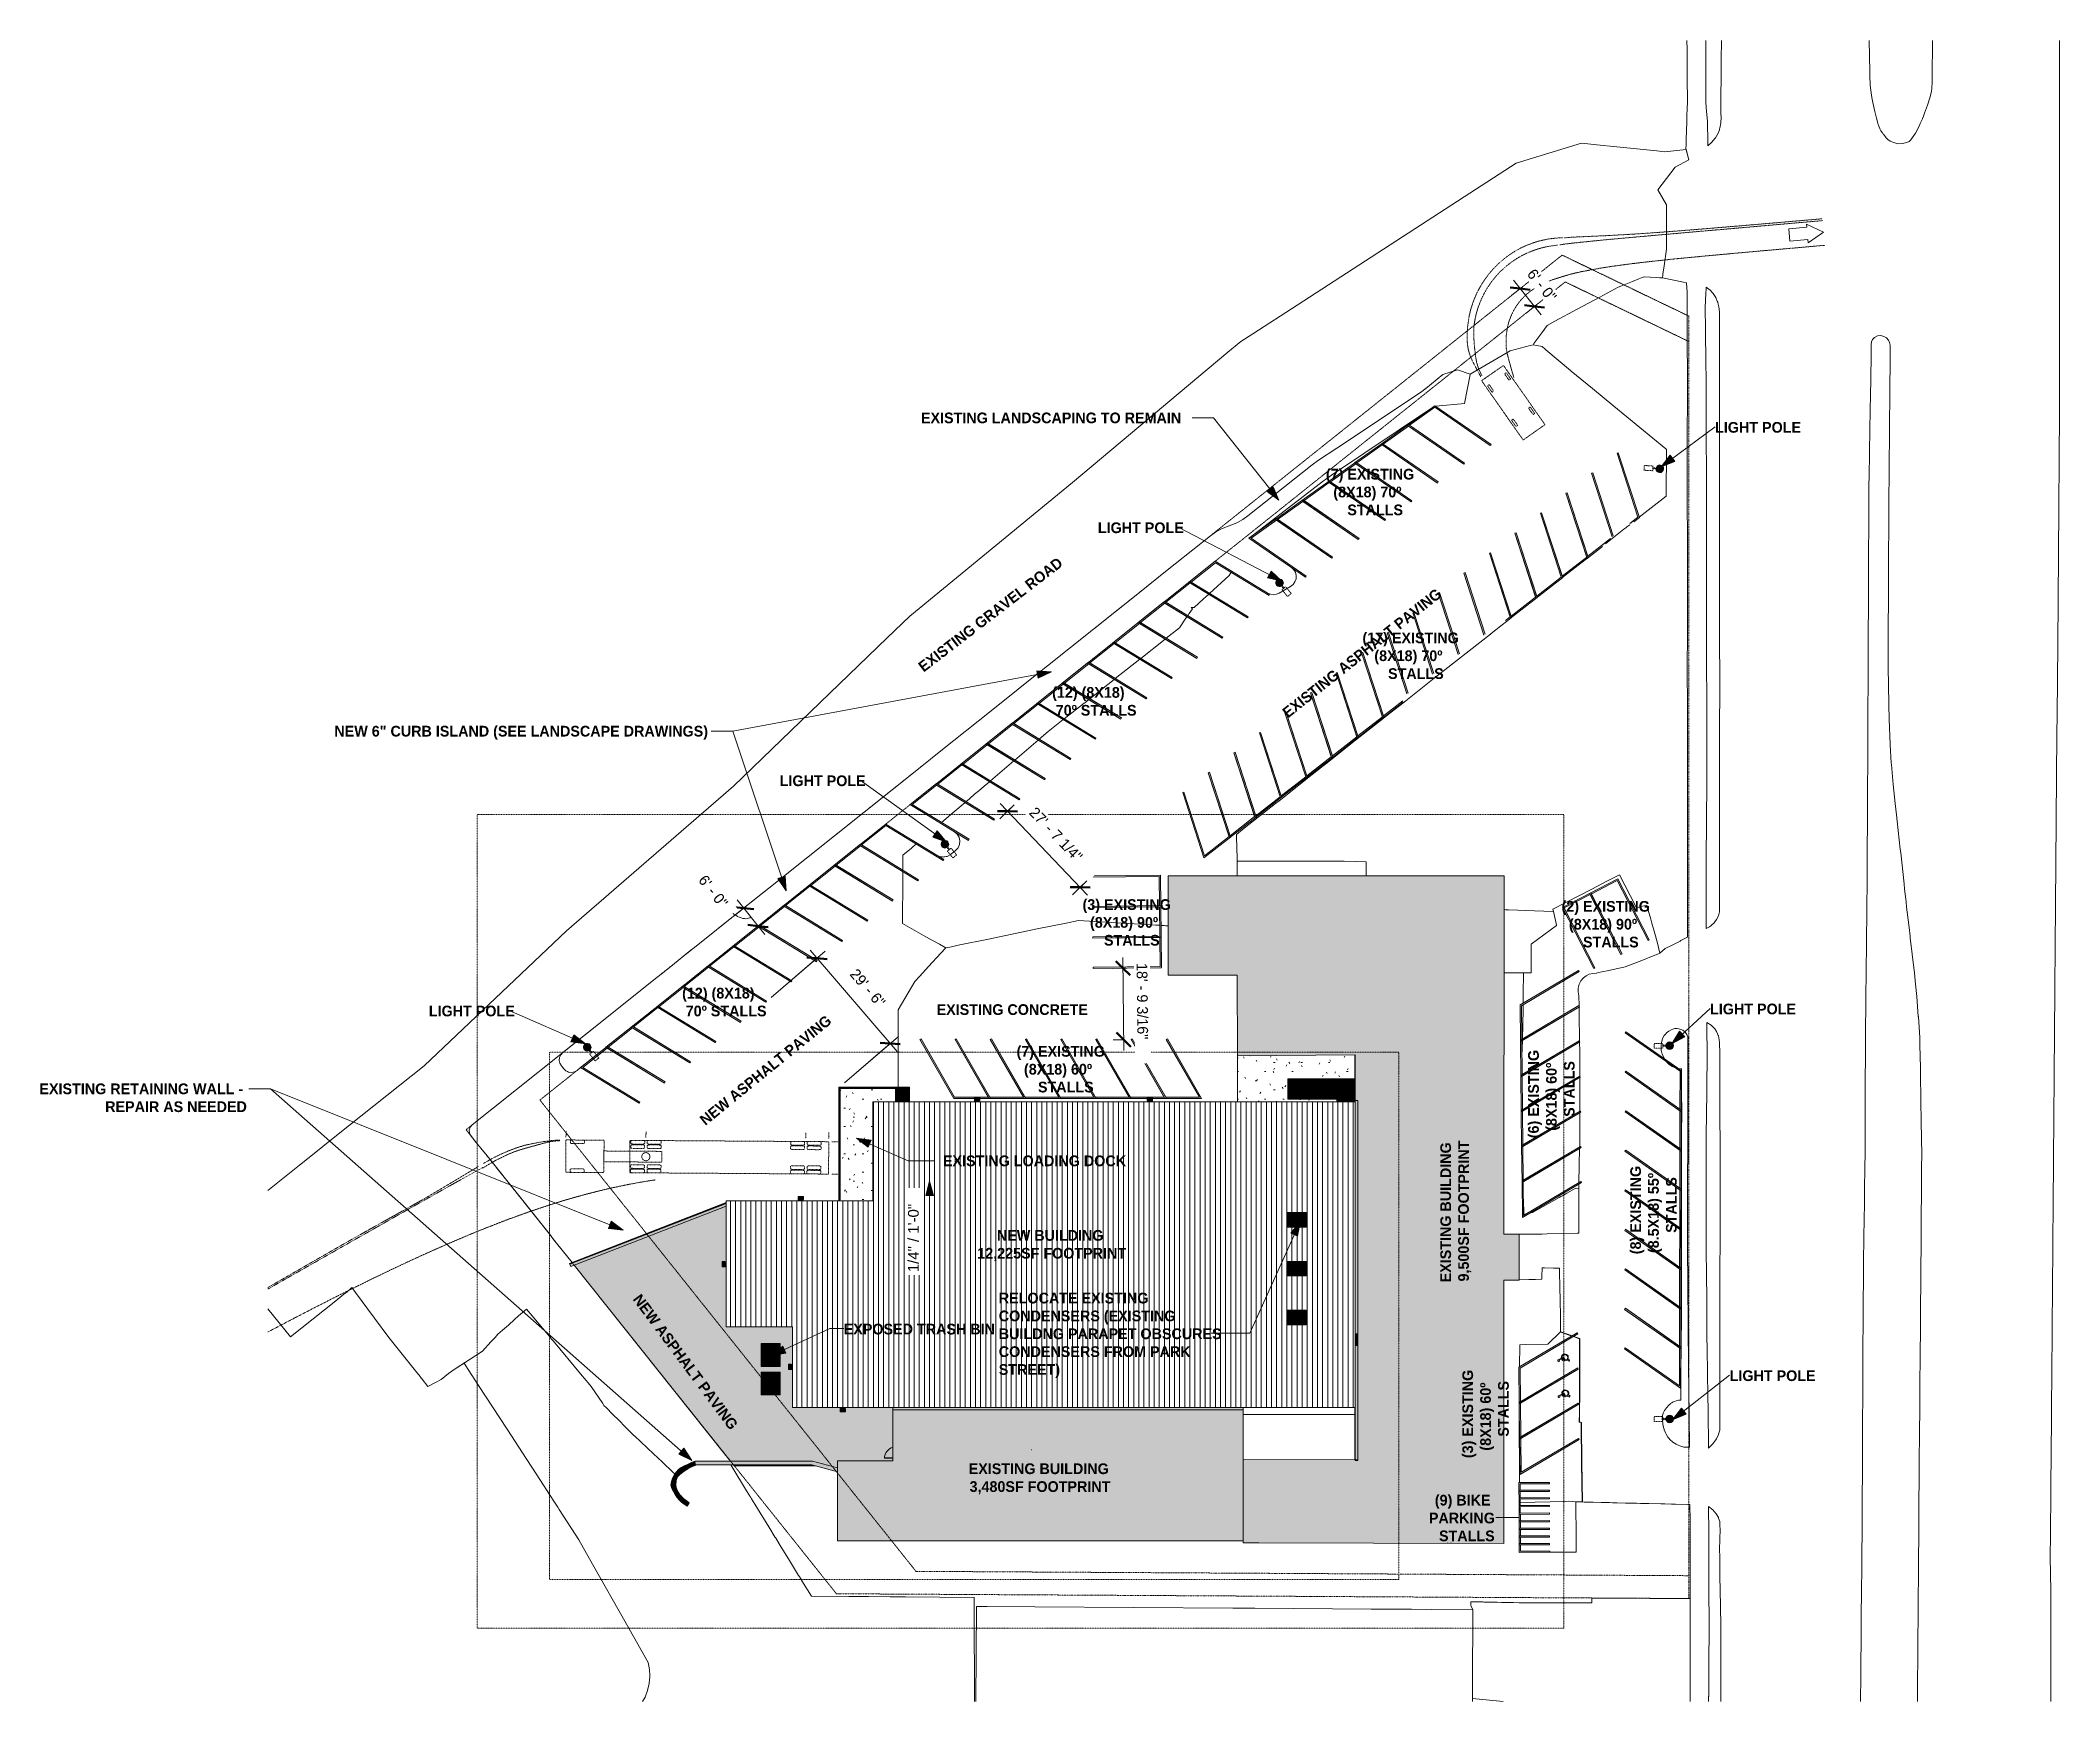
# Model space of a CAD drawing. Header units: inches. Extents: x -5728 to 634, y 9881 to 15115.
import ezdxf

# ---------------------------------------------------------------- set-up
doc = ezdxf.new("R2010")
doc.units = ezdxf.units.IN
doc.header["$MEASUREMENT"] = 0
for name, pattern in [('Aligning Line 1_8_', [0.25, 0.125, -0.125]), ('Dash 1_16_', [0.125, 0.0625, -0.0625]), ('Dash_2_', [0.25, 0.125, -0.125]), ('Double Dash 3_8_', [1, 0.375, -0.125, 0.125, -0.125, 0.125, -0.125]), ('Overhead 1_16_', [0.101562, 0.0625, -0.039062])]:
    doc.linetypes.add(name, pattern=pattern)
for name, color, linetype, lineweight in [('A-ANNO-DIMS', 211, 'Continuous', 9), ('A-ANNO-DIMS-360', 211, 'Continuous', 9), ('A-DETL-THIN', 151, 'Continuous', 9), ('A-DOOR', 31, 'Continuous', 9), ('A-FLOR-HRAL', 11, 'Continuous', 9), ('A-GENM', 5, 'Continuous', 9), ('A-ROOF', 132, 'Continuous', 9), ('A-ROOF-PATT', 132, 'Continuous', 9), ('A-WALL', 113, 'Continuous', 9), ('C-BLDG-PADS', 91, 'Continuous', 9), ('C-PRKG', 3, 'Continuous', 9), ('C-PRKG-IDEN', 70, 'Continuous', 9), ('C-PROP-LINE', 91, 'Double Dash 3_8_', 9), ('C-TOPO', 7, 'Continuous', 9), ('E-LITE-EQPM', 33, 'Continuous', 9), ('E-LITE-EQPM-HDLN', 30, 'Dash_2_', 9), ('G-ANNO-DIMS', 111, 'Continuous', 9), ('G-ANNO-SYMB', 111, 'Aligning Line 1_8_', 9), ('G-ANNO-TEXT', 231, 'Continuous', 9), ('M-EQPM', 50, 'Continuous', 9), ('Q-SPCQ', 91, 'Continuous', 9), ('S-FNDN', 32, 'Continuous', 9), ('S-STRS', 31, 'Continuous', 9)]:
    doc.layers.add(name, color=color, linetype=linetype, lineweight=lineweight)
doc.styles.add('Arial', font='arial.ttf', dxfattribs={"height": 33.75})
doc.styles.add('Century Gothic', font='ufonts.com_century-gothic.ttf', dxfattribs={"height": 33.75})
doc.styles.add('Century Gothic_B', font='GOTHICB.TTF', dxfattribs={"height": 33.75})
doc.dimstyles.new('OD__1_16__Tol__', dxfattribs={"dimscale": 12, "dimtxt": 35.240679, "dimasz": 3.75, "dimexe": 2.8125, "dimexo": 1.875, "dimgap": 2.8125, "dimtad": 1, "dimdec": 4, "dimrnd": 0.0625, "dimzin": 3, "dimdsep": 46, "dimlunit": 4, "dimtxsty": 'Century Gothic', "dimblk1": 'OBLIQUE', "dimblk2": 'OBLIQUE', "dimsah": 1, "dimcen": 0.09, "dimdle": 2.8125, "dimazin": 0, "dimtfac": 1, "dimtdec": 4, "dimtix": 1, "dimtmove": 0, "dimatfit": 3, "dimfxl": 1, "dimtvp": 1, "dimtfill": 1, "dimfrac": 2, "dimtolj": 1, "dimtzin": 0, "dimarcsym": 2})
doc.dimstyles.new('OD__1_16__Tol___1', dxfattribs={"dimscale": 12, "dimtxt": 35.240679, "dimasz": 3.75, "dimexe": 2.8125, "dimexo": 1.875, "dimgap": 2.8125, "dimtad": 1, "dimdec": 4, "dimrnd": 0.0625, "dimzin": 3, "dimdsep": 46, "dimlunit": 4, "dimtxsty": 'Century Gothic', "dimblk1": 'OBLIQUE', "dimblk2": 'OBLIQUE', "dimsah": 1, "dimcen": 0.09, "dimdle": 2.8125, "dimazin": 0, "dimtfac": 1, "dimtdec": 4, "dimtix": 1, "dimtmove": 1, "dimatfit": 3, "dimfxl": 1, "dimtvp": 1, "dimtfill": 1, "dimfrac": 2, "dimtolj": 1, "dimtzin": 0, "dimarcsym": 2})
pattern_1 = [(0, (0, 0), (115.2, 28.8), [4.752, -81.648, 4.752, -81.648, -460.8]), (0, (0, 0), (115.2, 28.8), [-172.8, 4.752, -168.048, 4.752, -81.648, -201.6]), (0, (0, 0), (115.2, 28.8), [-432, 4.752, -52.848, 4.752, -139.248]), (120, (43.2, 14.4), (-82.54153, 85.366127), [4.752, -81.648, 4.752, -81.648, -460.8]), (120, (43.2, 14.4), (-82.54153, 85.366127), [-172.8, 4.752, -168.048, 4.752, -81.648, -201.6]), (120, (43.2, 14.4), (-82.54153, 85.366127), [-432, 4.752, -52.848, 4.752, -139.248]), (240, (57.6, 72), (-32.65847, -114.166127), [4.752, -81.648, 4.752, -81.648, -460.8]), (240, (57.6, 72), (-32.65847, -114.166127), [-172.8, 4.752, -168.048, 4.752, -81.648, -201.6]), (240, (57.6, 72), (-32.65847, -114.166127), [-432, 4.752, -52.848, 4.752, -139.248])]

msp = doc.modelspace()

# ---------------------------------------------------------------- texts
at = {"layer": 'C-PRKG-IDEN', "char_height": 33.75, "attachment_point": 1, "style": 'Century Gothic_B'}
for s, insert, width in [('(7) EXISTING', (-1678.14212, 13764.89979), 340.875), ('(8X18) 70º', (-1654.70462, 13708.64979), 284.0625), ('STALLS', (-1610.64212, 13652.39979), 178.39125), ('(17) EXISTING', (-1562.99369, 13249.1132), 373.82625), ('(8X18) 70º', (-1525.49369, 13192.8632), 284.0625), ('STALLS', (-1482.36869, 13136.6132), 178.39125), ('(12) (8X18)', (-2540.71217, 13077.23662), 306.7875), ('70º STALLS', (-2529.46217, 13020.98662), 280.65375), ('(3) EXISTING', (-2444.80076, 12408.89005), 340.875), ('(8X18) 90º', (-2421.36326, 12352.64005), 284.0625), ('(2) EXISTING', (-935.62124, 12403.2448), 340.875), ('(8X18) 90º', (-912.18374, 12346.9948), 284.0625), ('STALLS', (-2377.30076, 12296.39005), 178.39125), ('STALLS', (-868.12124, 12290.7448), 178.39125), ('(12) (8X18)', (-3706.46639, 12129.72575), 306.7875), ('70º STALLS', (-3695.21639, 12073.47575), 280.65375), ('(8X18) 60º', (-2629.36898, 11890.079), 284.0625), ('STALLS', (-2585.30648, 11833.829), 178.39125), ('(9) BIKE', (-1334.90648, 10532.26636), 209.07), ('PARKING', (-1353.65648, 10476.01636), 254.52), ('STALLS', (-1321.78148, 10419.76636), 178.39125)]:
    msp.add_mtext(s, dxfattribs=dict(at, insert=insert, width=width))
at = {"layer": 'C-PRKG-IDEN', "char_height": 33.75, "attachment_point": 1, "rotation": 90, "style": 'Century Gothic_B'}
for s, insert, width in [('(6) EXISTING', (-1040.92, 11655.69286), 340.875), ('STALLS', (-928.42, 11723.19286), 178.39125), ('(8X18) 60º', (-984.67, 11679.13036), 284.0625), ('(8) EXISTING', (-719.1592, 11290.20093), 340.875), ('(8.5X18) 55º', (-662.9092, 11293.95093), 332.92125), ('STALLS', (-606.6592, 11357.70093), 178.39125), ('(3) EXISTING', (-1248.22253, 10647.90151), 340.875), ('(8X18) 60º', (-1191.97253, 10671.33901), 284.0625), ('STALLS', (-1135.72253, 10715.40151), 178.39125)]:
    msp.add_mtext(s, dxfattribs=dict(at, insert=insert, width=width))
at = {"layer": 'G-ANNO-TEXT', "color": 147, "lineweight": 20, "char_height": 33.75, "attachment_point": 1, "style": 'Century Gothic_B'}
for s, insert, width in [('EXISTING LANDSCAPING TO REMAIN', (-2953.96887, 13942.235), 1001.03625), ('NEW 6" CURB ISLAND (SEE LANDSCAPE DRAWINGS)', (-4802.12543, 12955.16686), 1404.405), ('EXISTING CONCRETE', (-2904.73364, 12077.98824), 566.98875), ('EXISTING RETAINING WALL - ', (-5731.37546, 11828.25566), 764.69625), ('REPAIR AS NEEDED', (-5524.18796, 11772.00566), 513.585), ('EXISTING LOADING DOCK', (-2884.56968, 11601.38331), 718.11), ('NEW BUILDING', (-2714.73176, 11366.47647), 403.36875), ('12,225SF FOOTPRINT', (-2776.60676, 11310.22647), 553.35375), ('EXISTING BUILDING', (-2803.63785, 10631.29295), 526.08375), ('EXISTING BUILDING', (-2803.63785, 10631.29295), 526.08375), ('3,480SF FOOTPRINT', (-2800.82535, 10575.04295), 520.4025), ('3,480SF FOOTPRINT', (-2800.82535, 10575.04295), 520.4025)]:
    msp.add_mtext(s, dxfattribs=dict(at, insert=insert, width=width))
at = {"layer": 'G-ANNO-TEXT', "char_height": 33.75, "attachment_point": 1, "style": 'Century Gothic_B'}
for s, insert, width in [('LIGHT POLE', (-451.90264, 13912.42704), 306.7875), ('LIGHT POLE', (-2396.5881, 13596.09664), 306.7875), ('LIGHT POLE', (-3398.94837, 12798.85559), 306.7875), ('LIGHT POLE', (-4504.50379, 12073.45804), 306.7875), ('LIGHT POLE', (-467.70181, 12079.84771), 306.7875), ('RELOCATE EXISTING', (-2708.75083, 11169.02938), 546.53625), ('EXPOSED TRASH BIN', (-3197.32312, 11071.29021), 551.08125), ('CONDENSERS (EXISTING', (-2708.75083, 11112.77938), 664.70625), ('BUILDNG PARAPET OBSCURES', (-2708.75083, 11056.52938), 810.14625), ('STREET)', (-2708.75083, 10944.02938), 195.435), ('CONDENSERS FROM PARK', (-2708.75083, 11000.27938), 719.24625), ('LIGHT POLE', (-405.98078, 10924.42994), 306.7875)]:
    msp.add_mtext(s, dxfattribs=dict(at, insert=insert, width=width))
at = {"layer": 'G-ANNO-TEXT', "color": 147, "lineweight": 20, "char_height": 33.75, "attachment_point": 1, "style": 'Century Gothic_B'}
for s, insert, width, rotation in [('EXISTING GRAVEL ROAD', (-2966.07382, 13149.53443), 670.3875, 37.503366483), ('EXISTING GRAVEL ROAD', (-2966.07382, 13149.53443), 670.3875, 37.503366483), ('EXISTING ASPHALT PAVING', (-1818.82823, 13004.44727), 744.24375, 38.401349031), ('EXISTING ASPHALT PAVING', (-1818.82823, 13004.44727), 744.24375, 38.401349031), ('9,500SF FOOTPRINT', (-1261.35501, 11204.39213), 520.4025, 90), ('9,500SF FOOTPRINT', (-1261.35501, 11204.39213), 520.4025, 90), ('EXISTING BUILDING', (-1317.60501, 11201.57963), 526.08375, 90), ('EXISTING BUILDING', (-1317.60501, 11201.57963), 526.08375, 90), ('NEW ASPHALT PAVING', (-3836.25524, 11168.27438), 621.52875, 306.6378908)]:
    msp.add_mtext(s, dxfattribs=dict(at, insert=insert, width=width, rotation=rotation))

# ---------------------------------------------------------------- blocks, each defined once
blk = doc.blocks.new('Walls 1 - Walls 1-1277454-SITE PLAN')
at = {"layer": 'A-ROOF'}
blk.add_hatch(color=254, dxfattribs=at).paths.add_polyline_path([(-1117.1, 10379.2), (-1117, 11208.4), (-1069, 11208.4), (-1069, 11353), (-1117, 11353), (-1116.8, 12482.2), (-2175.1, 12482.3), (-2175.2, 12169.9), (-1958, 12169), (-1956.8, 11915.8), (-1585.5, 11918.8), (-1585.5, 11774.1), (-1577.8, 11774.1), (-1577.8, 10643), (-1938.6, 10642.4), (-1938.6, 10381.4), (-1197.1, 10379.4)], flags=0)
for p, q in [((-2175.1, 12482.3), (-2175.2, 12169.9)), ((-1116.8, 12482.2), (-2175.1, 12482.3)), ((-1117, 11353), (-1116.8, 12482.2)), ((-2175.2, 12169.9), (-1958, 12169)), ((-1958, 12169), (-1956.8, 11915.8)), ((-1956.8, 11915.8), (-1585.5, 11918.9)), ((-1585.5, 11918.9), (-1585.5, 11774.1)), ((-1585.5, 11774.1), (-1577.8, 11774.1)), ((-1577.8, 11774.1), (-1577.8, 11039.7)), ((-1069, 11353), (-1117, 11353)), ((-1069, 11208.4), (-1069, 11353)), ((-1117.1, 10379.2), (-1117, 11208.4)), ((-1117, 11208.4), (-1069, 11208.4)), ((-1577.8, 11002.4), (-1577.8, 10643)), ((-1577.8, 10643), (-1938.6, 10642.4)), ((-1938.6, 10642.4), (-1938.6, 10381.4)), ((-1938.6, 10381.4), (-1117.1, 10379.2))]:
    blk.add_line(p, q, dxfattribs=at)
blk = doc.blocks.new('Railing - Lapeyre - 1 1_2_ Post-1355937-SITE PLAN')
at = {"layer": 'A-FLOR-HRAL'}
blk.add_hatch(color=256, dxfattribs=at).paths.add_polyline_path([(0.1, 0.7), (-0.2, 0.6), (-0.6, 0.3), (-0.6, 0), (-0.6, 0.1), (-0.4, 0.5), (0, 0.7)], flags=0)
blk.add_arc((0, 0), 0.75, 90, 180, dxfattribs=at)
blk = doc.blocks.new('Railing - Lapeyre - 1 1_2_ Post-V1-SITE PLAN')
at = {"layer": 'A-FLOR-HRAL'}
blk.add_hatch(color=256, dxfattribs=at).paths.add_polyline_path([(0, -0.8), (0.6, -0.3), (0.6, 0), (-0.8, 0), (-0.5, -0.4), (-0.2, -0.7), (0, -0.8)], flags=0)
blk.add_arc((0, 0), 0.75, 180, 360, dxfattribs=at)
blk = doc.blocks.new('Railing - Railing-1339868-SITE PLAN')
at = {"layer": 'A-FLOR-HRAL'}
for points in [[(-3210, 11461.9), (-3208.5, 11461.9), (-3208.6, 11812.5), (-3210, 11813.7), (-3210, 11462.1)], [(-3208.5, 11812.4), (-3035.1, 11812.5), (-3035.3, 11813.1), (-3035.1, 11813.5), (-3034.6, 11813.9), (-3209.9, 11813.8), (-3208.5, 11812.4)]]:
    blk.add_hatch(color=256, dxfattribs=at).paths.add_polyline_path(points, flags=0)
for p, q in [((-3034.6, 11813.9), (-3210, 11813.9)), ((-3210, 11813.9), (-3210, 11461.9)), ((-3208.5, 11812.4), (-3034.6, 11812.4)), ((-3208.5, 11461.9), (-3208.5, 11812.4)), ((-3034.6, 11813.9), (-3034.6, 11813.8)), ((-3208.5, 11461.9), (-3210, 11461.9))]:
    blk.add_line(p, q, dxfattribs=at)
blk.add_open_spline([(-3210, 11813.9), (-3210, 11813.9), (-3209.9, 11813.9), (-3209.9, 11813.8), (-3209.9, 11813.8), (-3209.8, 11813.8), (-3209.8, 11813.7), (-3209.7, 11813.7), (-3209.7, 11813.6), (-3209.6, 11813.5), (-3209.5, 11813.5), (-3209.5, 11813.4), (-3209.4, 11813.4), (-3209.4, 11813.3), (-3209.3, 11813.3), (-3209.3, 11813.2), (-3209.3, 11813.2), (-3209.2, 11813.1), (-3209.2, 11813.1), (-3209.1, 11813), (-3209.1, 11813), (-3209, 11813), (-3209, 11812.9), (-3208.9, 11812.9), (-3208.9, 11812.8), (-3208.8, 11812.8), (-3208.8, 11812.7), (-3208.7, 11812.7), (-3208.7, 11812.6), (-3208.6, 11812.6), (-3208.6, 11812.5), (-3208.6, 11812.5), (-3208.5, 11812.5), (-3208.5, 11812.4), (-3208.5, 11812.4), (-3208.5, 11812.4)], degree=3, knots=[0, 0, 0, 0, 0.083333, 0.125, 0.166667, 0.208333, 0.229167, 0.25, 0.291667, 0.333333, 0.354167, 0.375, 0.395833, 0.416667, 0.4375, 0.458333, 0.479167, 0.5, 0.520833, 0.541667, 0.5625, 0.583333, 0.604167, 0.625, 0.645833, 0.666667, 0.6875, 0.708333, 0.75, 0.770833, 0.791667, 0.833333, 0.875, 0.916667, 1, 1, 1, 1], dxfattribs=at)
at = {"rotation": 269.9999999999996}
blk.add_blockref('Railing - Lapeyre - 1 1_2_ Post-1355937-SITE PLAN', (-3034.6, 11813.1), dxfattribs=at)
blk.add_blockref('Railing - Lapeyre - 1 1_2_ Post-V1-SITE PLAN', (-3209.2, 11461.9))
blk = doc.blocks.new('Railing - Lapeyre - 1 1_2_ Post-1355956-SITE PLAN')
at = {"layer": 'A-FLOR-HRAL'}
blk.add_hatch(color=256, dxfattribs=at).paths.add_polyline_path([(0.7, 0.2), (0.4, 0.7), (-0.2, 0.6), (-0.5, 0.5), (-0.8, 0), (-0.7, -0.2), (-0.4, -0.6), (0, -0.8), (0.5, -0.5), (0.7, 0)], flags=0)
for start, end in [(360, 180), (180, 360)]:
    blk.add_arc((0, 0), 0.75, start, end, dxfattribs=at)
blk = doc.blocks.new('Railing - Lapeyre - 1 1_2_ Post-V2-SITE PLAN')
at = {"layer": 'A-FLOR-HRAL'}
blk.add_hatch(color=256, dxfattribs=at).paths.add_polyline_path([(0.7, 0), (0.6, 0.4), (0.3, 0.7), (-0.2, 0.6), (-0.7, 0.3), (-0.8, 0), (-0.7, -0.3), (-0.1, -0.7), (0.1, -0.7), (0.6, -0.4), (0.7, -0.2)], flags=0)
for start, end in [(360, 180), (180, 255), (270, 360)]:
    blk.add_arc((0, 0), 0.75, start, end, dxfattribs=at)
blk = doc.blocks.new('Railing - Railing-1340472-SITE PLAN')
at = {"layer": 'A-FLOR-HRAL'}
for points in [[(-3034, 11812.3), (-3026.2, 11812.4), (-3026.2, 11813.8), (-3034, 11813.7), (-3033.8, 11813), (-3034, 11812.5), (-3034.4, 11812.3)], [(-3026.2, 11812.3), (-2990.4, 11812.3), (-2990.8, 11812.7), (-2991, 11813), (-2990.9, 11813.4), (-2990.4, 11813.8), (-3026.2, 11813.8)]]:
    blk.add_hatch(color=256, dxfattribs=at).paths.add_polyline_path(points, flags=0)
for p, q in [((-3026.2, 11813.8), (-3034.6, 11813.8)), ((-3026.2, 11812.3), (-3034.6, 11812.3)), ((-2990.2, 11813.8), (-3026.2, 11813.8)), ((-2990.2, 11812.3), (-3026.2, 11812.3))]:
    blk.add_line(p, q, dxfattribs=at)
at = {"rotation": 270}
for name, p in [('Railing - Lapeyre - 1 1_2_ Post-V2-SITE PLAN', (-3034.6, 11813)), ('Railing - Lapeyre - 1 1_2_ Post-1355956-SITE PLAN', (-2990.2, 11813))]:
    blk.add_blockref(name, p, dxfattribs=at)
blk = doc.blocks.new('Railing - Lapeyre - 1 1_2_ Post-V3-SITE PLAN')
at = {"layer": 'A-FLOR-HRAL'}
blk.add_hatch(color=256, dxfattribs=at).paths.add_polyline_path([(-0.7, 0.2), (-0.6, 0), (0.7, 0), (0.6, 0.5), (0.3, 0.7), (0, 0.7), (-0.6, 0.3), (-0.7, 0.2)], flags=0)
blk.add_arc((0, 0), 0.75, 360, 180, dxfattribs=at)
blk = doc.blocks.new('Railing - Railing-1341484-SITE PLAN')
at = {"layer": 'A-FLOR-HRAL'}
blk.add_hatch(color=256, dxfattribs=at).paths.add_polyline_path([(-4058.1, 11259.6), (-3567.6, 11450.2), (-3567.6, 11451.7), (-4058.6, 11260.9), (-4058.1, 11259.6)], flags=0)
for p, q in [((-3567.6, 11451.7), (-4058.6, 11261)), ((-4058.1, 11259.6), (-3567.6, 11450)), ((-4058.1, 11259.6), (-4058.6, 11261))]:
    blk.add_line(p, q, dxfattribs=at)
at = {"rotation": 111.2193858935049}
blk.add_blockref('Railing - Lapeyre - 1 1_2_ Post-V3-SITE PLAN', (-4058.4, 11260.3), dxfattribs=at)
blk = doc.blocks.new('Condensing Unit - Air Cooled - DX - 6-10 Tons - 6 Tons-1352867-SITE PLAN')
at = {"layer": 'M-EQPM'}
h = blk.add_hatch(color=256, dxfattribs=at)
h.paths.add_polyline_path([(25.5, 0), (59.4, 0), (59.4, 45.8), (0, 45.8), (0, 0), (25.3, 0)], flags=0)
h.paths.add_polyline_path([(25.5, 1), (24.9, 1), (24.9, 2), (2, 2), (2, 43.8), (57.4, 43.8), (57.4, 2), (25.7, 2), (25.6, 1)], flags=0)
h = blk.add_hatch(color=256, dxfattribs=at)
h.paths.add_polyline_path([(57.2, 2), (57.4, 2), (57.4, 43.8), (2, 43.8), (2, 2), (54.3, 2)], flags=0)
h.paths.add_polyline_path([(42.4, 5), (40.2, 5.5), (38.1, 6.4), (35.8, 8.2), (34.5, 9.7), (33.5, 11.5), (32.8, 13.6), (32.6, 15.9), (32.8, 18.2), (33.5, 20.4), (34.7, 22.4), (36.2, 24.1), (38.1, 25.5), (40.2, 26.4), (42.4, 26.9), (44.7, 26.9), (47, 26.4), (49.1, 25.5), (50.9, 24.1), (52.5, 22.4), (53.6, 20.4), (54.3, 18.2), (54.6, 15.9), (54.3, 13.6), (53.6, 11.5), (52.5, 9.5), (50.9, 7.8), (49.1, 6.4), (47, 5.5), (44.7, 5)], flags=0)
h.paths.add_polyline_path([(14.7, 18.9), (11.8, 19.7), (10.4, 20.3), (8.5, 21.7), (7, 23.4), (5.8, 25.4), (5.1, 27.6), (4.9, 29.9), (5.1, 32.1), (5.8, 34.3), (7, 36.3), (8.5, 38), (10.4, 39.4), (12.5, 40.3), (14.7, 40.8), (17, 40.8), (19.3, 40.3), (21.4, 39.4), (23.2, 38), (24.8, 36.3), (25.9, 34.3), (26.6, 32.1), (26.9, 29.9), (26.6, 27.6), (25.9, 25.4), (24.8, 23.4), (23.2, 21.7), (21.4, 20.3), (19.3, 19.4), (17, 18.9)], flags=0)
for points in [[(17, 18.9), (19.3, 19.4), (21.4, 20.3), (23.2, 21.7), (24.8, 23.4), (25.9, 25.5), (26.6, 27.6), (26.9, 29.9), (26.6, 32.1), (25.9, 34.3), (24.8, 36.3), (23.2, 38), (21.4, 39.4), (19.3, 40.3), (17, 40.8), (14.7, 40.8), (11.8, 40), (10.4, 39.4), (8.5, 38), (7, 36.3), (5.8, 34.3), (5.1, 32.1), (4.9, 29.9), (5.1, 27.6), (5.8, 25.4), (7, 23.4), (8.5, 21.7), (10.4, 20.3), (12.5, 19.4), (14.7, 18.9)], [(25.3, 1), (25.7, 1), (25.6, 2), (24.9, 2), (25, 1), (25.2, 1)], [(44.7, 5), (47, 5.5), (49.1, 6.4), (51.3, 8.2), (52.5, 9.5), (53.6, 11.5), (54.3, 13.6), (54.6, 15.9), (54.3, 18.2), (53.6, 20.4), (52.5, 22.4), (50.9, 24.1), (49.1, 25.5), (47, 26.4), (44.7, 26.9), (42.4, 26.9), (40.2, 26.4), (38.1, 25.5), (36.2, 24.1), (34.5, 22.2), (33.5, 20.4), (32.8, 18.2), (32.6, 15.9), (32.8, 13.6), (33.5, 11.5), (34.7, 9.5), (36.2, 7.8), (38.1, 6.4), (40.2, 5.5), (42.4, 5)]]:
    blk.add_hatch(color=256, dxfattribs=at).paths.add_polyline_path(points, flags=0)
for p, q in [((59.4, 45.8), (0, 45.8)), ((0, 45.8), (0, 0)), ((57.4, 43.8), (2, 43.8)), ((2, 2), (2, 43.8)), ((2, 2), (57.4, 2)), ((24.7, 2), (24.7, 1)), ((24.7, 1), (24.9, 1)), ((25.9, 1), (24.7, 1)), ((25.7, 1), (25.9, 1)), ((25.9, 1), (25.9, 2)), ((57.4, 2), (57.4, 43.8)), ((59.4, 0), (59.4, 45.8)), ((0, 0), (59.4, 0))]:
    blk.add_line(p, q, dxfattribs=at)
for centre, start, end in [((15.9, 29.9), 360, 180), ((15.9, 29.9), 180, 360), ((43.6, 15.9), 360, 180), ((43.6, 15.9), 180, 360)]:
    blk.add_arc(centre, 11, start, end, dxfattribs=at)
blk = doc.blocks.new('Trash_Bin_3753 - 6-Yard Bin-1391954-SITE PLAN')
at = {"layer": 'Q-SPCQ'}
blk.add_hatch(color=256, dxfattribs=at).paths.add_polyline_path([(36, 30), (-36, 30), (-36, -30), (36, -30), (36, 28.1)], flags=0)
for p, q in [((-36, -30), (-36, 30)), ((-36, 30), (36, 30)), ((36, 30), (36, -30)), ((-36, -30), (36, -30))]:
    blk.add_line(p, q, dxfattribs=at)
blk = doc.blocks.new('Top Rail Type - Top Rail_Internal_-1447311-SITE PLAN')
at = {"layer": 'A-FLOR-HRAL'}
for points in [[(-1641.9, 11839.8), (-1641.9, 11839.8), (-1586.2, 11839.9), (-1586.3, 11840), (-1641.9, 11839.9), (-1641.9, 11839.8)], [(-1641.9, 11839.8), (-1641.9, 11840), (-1641.9, 11839.8)], [(-1586.1, 11775.1), (-1586.2, 11839.9), (-1586.3, 11839.7), (-1586.2, 11775.1)], [(-1641.9, 11781.5), (-1641.7, 11781.6), (-1641.5, 11781.9), (-1641, 11782.1), (-1641, 11782.3), (-1641.5, 11782.3), (-1641.9, 11781.7), (-1641.9, 11781.7)], [(-1641, 11775.1), (-1640.8, 11775.2), (-1640.7, 11781.9), (-1640.2, 11782.1), (-1640.3, 11782.3), (-1640.7, 11782.1), (-1641, 11781.7), (-1641, 11775.1)], [(-1586.3, 11775.1), (-1586.2, 11775.1), (-1586.3, 11775.2), (-1640.9, 11775.1), (-1641, 11775.1), (-1587, 11775.1)]]:
    blk.add_hatch(color=254, dxfattribs=at).paths.add_polyline_path(points, flags=0)
h = blk.add_hatch(color=254, dxfattribs=at)
h.paths.add_polyline_path([(-1673.9, 11781.8), (-1641.9, 11781.9), (-1641.5, 11782.3), (-1641.9, 11782.3), (-1641.9, 11782), (-1677.9, 11781.8)], flags=0)
h.paths.add_polyline_path([(-1641.5, 11782.3), (-1641.2, 11782.7), (-1641.9, 11782.6), (-1641.9, 11782.3), (-1641.7, 11782.3)], flags=0)
for p, q in [((-1641.7, 11840.7), (-1797.9, 11840.7)), ((-1797.9, 11839.7), (-1797.9, 11839.9)), ((-1797.9, 11839.2), (-1641.7, 11839.2)), ((-1585.5, 11840.7), (-1641.7, 11840.7)), ((-1641.7, 11839.2), (-1587, 11839.2)), ((-1587, 11839.2), (-1587, 11775.9)), ((-1640.9, 11782.7), (-1797.9, 11782.7)), ((-1797.9, 11781.7), (-1797.9, 11781.9)), ((-1797.9, 11781.2), (-1642.2, 11781.2)), ((-1641.9, 11781.3), (-1641.7, 11781.4)), ((-1641.7, 11780.9), (-1641.7, 11774.4)), ((-1641.7, 11774.4), (-1585.5, 11774.4)), ((-1640.2, 11775.9), (-1640.2, 11782.2)), ((-1587, 11775.9), (-1640.2, 11775.9))]:
    blk.add_line(p, q, dxfattribs=at)
at = {"layer": 'A-FLOR-HRAL', "flags": 128}
for points in [[(-1640.9, 11782.7), (-1641, 11782.6), (-1641.2, 11782.6), (-1641.4, 11782.4), (-1641.5, 11782.3), (-1641.7, 11782.1), (-1641.9, 11781.9), (-1642.1, 11781.7)], [(-1641.2, 11781.9), (-1641, 11782.1), (-1640.9, 11782.3), (-1640.8, 11782.4), (-1640.8, 11782.6), (-1640.8, 11782.6), (-1640.9, 11782.7)], [(-1641.1, 11781.7), (-1640.9, 11781.9), (-1640.7, 11782.1), (-1640.5, 11782.2), (-1640.4, 11782.3), (-1640.3, 11782.3), (-1640.2, 11782.3), (-1640.2, 11782.2)]]:
    blk.add_lwpolyline(points, dxfattribs=at)
at = {"layer": 'A-FLOR-HRAL'}
for points in [[(-1641.9, 11839.9), (-1641.9, 11839.9), (-1641.9, 11839.8), (-1641.9, 11839.7)], [(-1586.2, 11839.9), (-1586.2, 11839.9), (-1586.3, 11839.9), (-1586.3, 11839.8), (-1586.3, 11839.8), (-1586.4, 11839.7), (-1586.4, 11839.7)], [(-1641.1, 11775), (-1641.1, 11775), (-1641.1, 11775), (-1641, 11775), (-1641, 11775.1), (-1640.9, 11775.1), (-1640.9, 11775.1)], [(-1586.2, 11775.1), (-1586.2, 11775.2), (-1586.3, 11775.2), (-1586.3, 11775.2), (-1586.3, 11775.3), (-1586.4, 11775.3), (-1586.4, 11775.3)]]:
    blk.add_open_spline(points, degree=3, dxfattribs=at)
blk = doc.blocks.new('Top Rail Type - Top Rail_Internal_-V4-SITE PLAN')
at = {"layer": 'A-FLOR-HRAL'}
h = blk.add_hatch(color=254, dxfattribs=at)
h.paths.add_polyline_path([(-1725.9, 11839.2), (-1641.9, 11839.2), (-1641.9, 11839.8), (-1797.9, 11839.8), (-1797.9, 11839.2), (-1737.9, 11839.2)], flags=0)
h.paths.add_polyline_path([(-1742, 11840), (-1641.9, 11840), (-1642.1, 11840.7), (-1797.9, 11840.7), (-1797.9, 11840), (-1749.9, 11840)], flags=0)
h = blk.add_hatch(color=254, dxfattribs=at)
h.paths.add_polyline_path([(-1638.7, 11839.2), (-1587, 11839.2), (-1586.3, 11839.8), (-1641.9, 11839.8), (-1641.9, 11839.2), (-1641.7, 11839.2)], flags=0)
h.paths.add_polyline_path([(-1641.9, 11840), (-1641.9, 11840), (-1586.1, 11840), (-1585.5, 11840.7), (-1641.9, 11840.7)], flags=0)
h = blk.add_hatch(color=254, dxfattribs=at)
h.paths.add_polyline_path([(-1585.5, 11774.4), (-1585.5, 11840.7), (-1586.1, 11839.9), (-1586.1, 11775.1)], flags=0)
h.paths.add_polyline_path([(-1586.3, 11775.2), (-1586.3, 11839.8), (-1587, 11839.1), (-1587, 11775.9)], flags=0)
h = blk.add_hatch(color=254, dxfattribs=at)
h.paths.add_polyline_path([(-1797.9, 11781.2), (-1641.9, 11781.2), (-1642.1, 11781.8), (-1797.9, 11781.8)], flags=0)
h.paths.add_polyline_path([(-1689.9, 11782), (-1641.9, 11782.1), (-1641.9, 11782.7), (-1797.9, 11782.7), (-1797.9, 11782), (-1696.6, 11782)], flags=0)
h = blk.add_hatch(color=254, dxfattribs=at)
h.paths.add_polyline_path([(-1641.7, 11774.4), (-1641, 11775.2), (-1641, 11781.9), (-1641.7, 11781.9), (-1641.7, 11775.1)], flags=0)
h.paths.add_polyline_path([(-1640.8, 11775.2), (-1640.2, 11775.9), (-1640.2, 11781.9), (-1640.8, 11781.9), (-1640.8, 11775.9)], flags=0)
h = blk.add_hatch(color=254, dxfattribs=at)
h.paths.add_polyline_path([(-1640.9, 11774.4), (-1585.5, 11774.4), (-1586.3, 11775.1), (-1641, 11775.1), (-1641.7, 11774.4), (-1641, 11774.4)], flags=0)
h.paths.add_polyline_path([(-1594.3, 11775.2), (-1586.3, 11775.2), (-1587, 11775.9), (-1640.2, 11775.9), (-1640.8, 11775.2), (-1605.7, 11775.2)], flags=0)
for p, q in [((-1797.9, 11839.2), (-1797.9, 11840.7)), ((-1641.9, 11840.7), (-1797.9, 11840.7)), ((-1641.9, 11839.2), (-1797.9, 11839.2)), ((-1585.5, 11840.7), (-1641.9, 11840.7)), ((-1587, 11839.2), (-1641.9, 11839.2)), ((-1587, 11775.9), (-1587, 11839.2)), ((-1797.9, 11782.7), (-1797.9, 11781.2)), ((-1797.9, 11782.7), (-1641.9, 11782.7)), ((-1797.9, 11781.2), (-1641.9, 11781.2)), ((-1641.9, 11782.7), (-1641.9, 11781.2)), ((-1640.2, 11781.9), (-1641.7, 11781.9)), ((-1641.7, 11781.9), (-1641.7, 11774.4)), ((-1641.7, 11774.4), (-1585.5, 11774.4)), ((-1640.2, 11781.9), (-1640.2, 11775.9)), ((-1640.2, 11775.9), (-1587, 11775.9))]:
    blk.add_line(p, q, dxfattribs=at)
blk = doc.blocks.new('Handrail Type - Handrail_Internal_-1447339-SITE PLAN')
at = {"layer": 'A-FLOR-HRAL'}
for points in [[(-1641.9, 11836.8), (-1641.9, 11836.8), (-1589.2, 11836.9), (-1589.3, 11837), (-1641.9, 11836.9), (-1641.9, 11836.8)], [(-1641.9, 11836.8), (-1641.9, 11837), (-1641.9, 11836.8)], [(-1589.1, 11778.1), (-1589.2, 11836.9), (-1589.3, 11836.7), (-1589.2, 11778.1)], [(-1641.9, 11784.8), (-1641.9, 11785), (-1641.9, 11784.8)], [(-1638.2, 11784.8), (-1637.9, 11784.9), (-1638.1, 11785), (-1641.9, 11784.9), (-1641.9, 11784.8), (-1638.7, 11784.8)], [(-1638, 11778.1), (-1637.8, 11778.2), (-1637.9, 11784.9), (-1638, 11784.7), (-1638, 11778.1)], [(-1605.7, 11778.1), (-1589.2, 11778.1), (-1589.3, 11778.2), (-1637.9, 11778.1), (-1638, 11778.1), (-1615, 11778.1)]]:
    blk.add_hatch(color=254, dxfattribs=at).paths.add_polyline_path(points, flags=0)
for p, q in [((-1641.7, 11837.7), (-1797.9, 11837.7)), ((-1797.9, 11836.7), (-1797.9, 11836.9)), ((-1797.9, 11836.2), (-1641.7, 11836.2)), ((-1588.5, 11837.7), (-1641.7, 11837.7)), ((-1641.7, 11836.2), (-1590, 11836.2)), ((-1590, 11836.2), (-1590, 11778.9)), ((-1588.5, 11777.4), (-1588.5, 11837.7)), ((-1641.7, 11785.7), (-1797.9, 11785.7)), ((-1797.9, 11784.7), (-1797.9, 11784.9)), ((-1797.9, 11784.2), (-1641.7, 11784.2)), ((-1637.2, 11785.7), (-1641.7, 11785.7)), ((-1641.7, 11784.2), (-1638.7, 11784.2)), ((-1638.7, 11784.2), (-1638.7, 11777.4)), ((-1638.7, 11777.4), (-1588.5, 11777.4)), ((-1637.2, 11778.9), (-1637.2, 11785.7)), ((-1590, 11778.9), (-1637.2, 11778.9))]:
    blk.add_line(p, q, dxfattribs=at)
for points in [[(-1641.9, 11836.9), (-1641.9, 11836.9), (-1641.9, 11836.8), (-1641.9, 11836.7)], [(-1589.2, 11836.9), (-1589.2, 11836.9), (-1589.3, 11836.9), (-1589.3, 11836.8), (-1589.3, 11836.8), (-1589.4, 11836.7), (-1589.4, 11836.7)], [(-1641.9, 11784.7), (-1641.9, 11784.8), (-1641.9, 11784.9), (-1641.9, 11784.9)], [(-1638.1, 11784.7), (-1638.1, 11784.7), (-1638.1, 11784.8), (-1638, 11784.8), (-1638, 11784.9), (-1637.9, 11784.9), (-1637.9, 11784.9)], [(-1638.1, 11778), (-1638.1, 11778), (-1638.1, 11778), (-1638, 11778), (-1638, 11778.1), (-1637.9, 11778.1), (-1637.9, 11778.1)], [(-1589, 11778), (-1589, 11778), (-1589.1, 11778), (-1589.1, 11778), (-1589.2, 11778.1), (-1589.2, 11778.1), (-1589.2, 11778.1)]]:
    blk.add_open_spline(points, degree=3, dxfattribs=at)
blk = doc.blocks.new('Handrail Type - Handrail_Internal_-V5-SITE PLAN')
at = {"layer": 'A-FLOR-HRAL'}
h = blk.add_hatch(color=254, dxfattribs=at)
h.paths.add_polyline_path([(-1642.1, 11836.2), (-1641.9, 11836.2), (-1641.9, 11836.8), (-1797.9, 11836.8), (-1797.9, 11836.2), (-1651.1, 11836.2)], flags=0)
h.paths.add_polyline_path([(-1665.9, 11837), (-1641.9, 11837), (-1642.1, 11837.7), (-1797.9, 11837.7), (-1797.9, 11837), (-1673.9, 11837)], flags=0)
h = blk.add_hatch(color=254, dxfattribs=at)
h.paths.add_polyline_path([(-1590, 11836.2), (-1589.3, 11836.8), (-1641.9, 11836.8), (-1641.9, 11836.2), (-1605.7, 11836.2)], flags=0)
h.paths.add_polyline_path([(-1641.9, 11837), (-1641.9, 11837), (-1589.1, 11837), (-1588.5, 11837.7), (-1641.9, 11837.7)], flags=0)
h = blk.add_hatch(color=254, dxfattribs=at)
h.paths.add_polyline_path([(-1588.5, 11777.4), (-1588.5, 11837.7), (-1589.1, 11836.8), (-1589.1, 11778.1)], flags=0)
h.paths.add_polyline_path([(-1589.3, 11778.2), (-1589.3, 11836.8), (-1590, 11836.2), (-1590, 11778.9)], flags=0)
h = blk.add_hatch(color=254, dxfattribs=at)
h.paths.add_polyline_path([(-1713.9, 11784.2), (-1641.9, 11784.2), (-1641.9, 11784.8), (-1797.9, 11784.8), (-1797.9, 11784.2), (-1719.3, 11784.2)], flags=0)
h.paths.add_polyline_path([(-1689.9, 11785), (-1641.9, 11785), (-1642.1, 11785.7), (-1797.9, 11785.7), (-1797.9, 11785), (-1696.6, 11785)], flags=0)
h = blk.add_hatch(color=254, dxfattribs=at)
h.paths.add_polyline_path([(-1638.7, 11784.2), (-1638.2, 11784.8), (-1641.9, 11784.7), (-1641.8, 11784.2), (-1638.8, 11784.2)], flags=0)
h.paths.add_polyline_path([(-1641.9, 11785), (-1641.9, 11785), (-1637.8, 11785), (-1637.2, 11785.7), (-1641.9, 11785.6), (-1641.9, 11785.1)], flags=0)
h = blk.add_hatch(color=254, dxfattribs=at)
h.paths.add_polyline_path([(-1638.7, 11777.4), (-1638, 11778.2), (-1638, 11784.8), (-1638.7, 11784.2), (-1638.7, 11778.1)], flags=0)
h.paths.add_polyline_path([(-1637.8, 11778.2), (-1637.2, 11778.9), (-1637.2, 11785.7), (-1637.8, 11784.9), (-1637.8, 11778.9)], flags=0)
h = blk.add_hatch(color=254, dxfattribs=at)
h.paths.add_polyline_path([(-1638, 11777.4), (-1588.5, 11777.4), (-1589.3, 11778.1), (-1638, 11778.1), (-1638.7, 11777.4)], flags=0)
h.paths.add_polyline_path([(-1589.3, 11778.2), (-1590, 11778.9), (-1637.2, 11778.9), (-1637.8, 11778.2), (-1590, 11778.2)], flags=0)
for p, q in [((-1797.9, 11836.2), (-1797.9, 11837.7)), ((-1641.9, 11837.7), (-1797.9, 11837.7)), ((-1641.9, 11836.2), (-1797.9, 11836.2)), ((-1588.5, 11837.7), (-1641.9, 11837.7)), ((-1590, 11836.2), (-1641.9, 11836.2)), ((-1590, 11778.9), (-1590, 11836.2)), ((-1588.5, 11777.4), (-1588.5, 11837.7)), ((-1797.9, 11785.7), (-1797.9, 11784.2)), ((-1797.9, 11785.7), (-1641.9, 11785.7)), ((-1797.9, 11784.2), (-1641.9, 11784.2)), ((-1641.9, 11785.7), (-1637.2, 11785.7)), ((-1641.9, 11784.2), (-1638.7, 11784.2)), ((-1638.7, 11784.2), (-1638.7, 11777.4)), ((-1638.7, 11777.4), (-1588.5, 11777.4)), ((-1637.2, 11785.7), (-1637.2, 11778.9)), ((-1637.2, 11778.9), (-1590, 11778.9))]:
    blk.add_line(p, q, dxfattribs=at)
blk = doc.blocks.new('321723 - Pavement Markings - Parking - Angled - EXISTING _8X18_ 70º-1527976-SITE PLAN')
at = {"layer": 'C-PRKG'}
h = blk.add_hatch(color=254, dxfattribs=at)
h.paths.add_polyline_path([(73.9, -203), (77.6, -201.6), (5.8, -4), (103.6, -4), (102.2, 0), (0, 0), (73.5, -201.9)], flags=0)
h.paths.add_polyline_path([(179.8, -201.6), (107.9, -4), (143.3, -106.8), (178.8, -199.1)], flags=0)
h.paths.add_polyline_path([(105, -2), (107.9, -4), (106.4, 0), (105, -2)], flags=0)
h = blk.add_hatch(color=254, dxfattribs=at)
h.paths.add_polyline_path([(107.9, -4), (105, -2), (106.4, 0)], flags=0)
h.paths.add_polyline_path([(210, -4), (245.1, -106), (281, -199), (212.2, -9.8)], flags=0)
h.paths.add_polyline_path([(208.6, 0), (207.2, -2), (210, -4)], flags=0)
h.paths.add_polyline_path([(204.3, 0), (204.6, -0.2), (204.4, 0)], flags=0)
h.paths.add_polyline_path([(176, -203), (179.8, -201.6), (140.9, -100.3), (107.9, -4), (205.8, -4), (204.3, 0), (102.2, 0), (144.8, -117.3)], flags=0)
h = blk.add_hatch(color=254, dxfattribs=at)
h.paths.add_polyline_path([(210, -4), (207.2, -2), (208.6, 0)], flags=0)
h.paths.add_polyline_path([(278.2, -203), (282, -201.6), (244, -103.1), (210, -4), (307.9, -4), (306.5, 0), (204.3, 0), (226.2, -60.2)], flags=0)
h.paths.add_polyline_path([(384.1, -201.6), (313.7, -8.3), (347.6, -106.8), (383.1, -199.1)], flags=0)
h.paths.add_polyline_path([(309.3, -2), (312.2, -4), (310.7, 0), (309.4, -2)], flags=0)
h = blk.add_hatch(color=254, dxfattribs=at)
h.paths.add_polyline_path([(312.2, -4), (309.4, -2), (310.7, 0), (311, -0.7)], flags=0)
h.paths.add_polyline_path([(414.4, -4), (449.7, -106.8), (485.3, -199), (422.8, -27.2)], flags=0)
h.paths.add_polyline_path([(412.9, 0), (411.5, -2), (414.4, -4)], flags=0)
h.paths.add_polyline_path([(408.6, 0), (409, -0.2), (408.7, 0)], flags=0)
h.paths.add_polyline_path([(380.4, -203), (384.1, -201.6), (346.2, -103.1), (312.2, -4), (410.1, -4), (408.6, 0), (306.5, 0), (364.1, -158.3)], flags=0)
h = blk.add_hatch(color=254, dxfattribs=at)
h.paths.add_polyline_path([(414.4, -4), (411.5, -2), (412.9, 0)], flags=0)
h.paths.add_polyline_path([(482.5, -203), (486.3, -201.6), (447.4, -100.3), (414.4, -4), (512.2, -4), (510.8, 0), (408.6, 0), (448, -108.1)], flags=0)
h.paths.add_polyline_path([(588.4, -201.6), (516.5, -4), (551.6, -106), (587.5, -199.1)], flags=0)
h.paths.add_polyline_path([(513.7, -2), (516.5, -4), (515.1, 0), (513.7, -2)], flags=0)
h = blk.add_hatch(color=254, dxfattribs=at)
h.paths.add_polyline_path([(516.5, -4), (513.7, -2), (515.1, 0)], flags=0)
h.paths.add_polyline_path([(618.7, -4), (652.6, -103.1), (688.1, -194.8), (633.5, -44.6)], flags=0)
h.paths.add_polyline_path([(617.2, 0), (615.8, -2), (618.7, -4)], flags=0)
h.paths.add_polyline_path([(613, 0), (613.3, -0.2), (613.1, 0)], flags=0)
h.paths.add_polyline_path([(584.7, -203), (588.4, -201.6), (550.5, -103.1), (516.5, -4), (614.4, -4), (613, 0), (510.8, 0), (569.9, -162.4)], flags=0)
h = blk.add_hatch(color=254, dxfattribs=at)
h.paths.add_polyline_path([(618.7, -4), (615.8, -2), (617.2, 0)], flags=0)
h.paths.add_polyline_path([(686.8, -203), (690.6, -201.6), (652.6, -103.1), (618.7, -4), (716.6, -4), (789, -203), (792.8, -201.6), (719.4, 0), (613, 0), (674.3, -168.4)], flags=0)
for p, q in [((0, 0), (73.9, -203)), ((106.4, 0), (0, 0)), ((102.2, 0), (176, -203)), ((208.6, 0), (102.2, 0)), ((179.8, -201.6), (106.4, 0)), ((204.3, 0), (278.2, -203)), ((310.7, 0), (204.3, 0)), ((282, -201.6), (208.6, 0)), ((306.5, 0), (380.4, -203)), ((412.9, 0), (306.5, 0)), ((384.1, -201.6), (310.7, 0)), ((408.6, 0), (482.5, -203)), ((515.1, 0), (408.6, 0)), ((486.3, -201.6), (412.9, 0)), ((510.8, 0), (584.7, -203)), ((617.2, 0), (510.8, 0)), ((588.4, -201.6), (515.1, 0)), ((613, 0), (686.8, -203)), ((719.4, 0), (613, 0)), ((690.6, -201.6), (617.2, 0)), ((792.8, -201.6), (719.4, 0)), ((77.6, -201.6), (5.7, -4)), ((5.7, -4), (103.6, -4)), ((103.6, -4), (176, -203)), ((179.8, -201.6), (107.9, -4)), ((107.9, -4), (205.8, -4)), ((205.8, -4), (278.2, -203)), ((282, -201.6), (210, -4)), ((210, -4), (307.9, -4)), ((307.9, -4), (380.4, -203)), ((384.1, -201.6), (312.2, -4)), ((312.2, -4), (410.1, -4)), ((410.1, -4), (482.5, -203)), ((486.3, -201.6), (414.4, -4)), ((414.4, -4), (512.3, -4)), ((512.3, -4), (584.7, -203)), ((588.4, -201.6), (516.5, -4)), ((516.5, -4), (614.4, -4)), ((614.4, -4), (686.8, -203)), ((690.6, -201.6), (618.7, -4)), ((618.7, -4), (716.6, -4)), ((716.6, -4), (789, -203)), ((73.9, -203), (77.6, -201.6)), ((176, -203), (179.8, -201.6)), ((176, -203), (179.8, -201.6)), ((278.2, -203), (282, -201.6)), ((278.2, -203), (282, -201.6)), ((380.4, -203), (384.1, -201.6)), ((380.4, -203), (384.1, -201.6)), ((482.5, -203), (486.3, -201.6)), ((482.5, -203), (486.3, -201.6)), ((584.7, -203), (588.4, -201.6)), ((584.7, -203), (588.4, -201.6)), ((686.8, -203), (690.6, -201.6)), ((686.8, -203), (690.6, -201.6)), ((789, -203), (792.8, -201.6))]:
    blk.add_line(p, q, dxfattribs=at)
blk = doc.blocks.new('321723 - Pavement Markings - Parking - Angled - _8X18_ 70º-1523153-SITE PLAN')
at = {"layer": 'C-PRKG'}
h = blk.add_hatch(color=256, dxfattribs=at)
h.paths.add_polyline_path([(73.9, -203), (77.6, -201.6), (5.7, -4), (103.6, -4), (102.2, 0), (0, 0), (41.9, -115.2)], flags=0)
h.paths.add_polyline_path([(179.8, -201.6), (107.9, -4), (141.8, -103.1), (178.9, -199.4)], flags=0)
h.paths.add_polyline_path([(105, -2), (107.9, -4), (106.4, 0), (105.1, -1.8)], flags=0)
h = blk.add_hatch(color=256, dxfattribs=at)
h.paths.add_polyline_path([(107.9, -4), (105, -2), (106.4, 0)], flags=0)
h.paths.add_polyline_path([(176, -203), (179.8, -201.6), (141.8, -103.1), (107.9, -4), (205.8, -4), (204.3, 0), (102.2, 0), (171.8, -191.3)], flags=0)
h.paths.add_polyline_path([(282, -201.6), (210, -4), (244, -103.1), (281.1, -199.4)], flags=0)
h.paths.add_polyline_path([(207.2, -2), (210, -4), (208.6, 0), (207.3, -1.8)], flags=0)
h = blk.add_hatch(color=256, dxfattribs=at)
h.paths.add_polyline_path([(210, -4), (207.2, -2), (208.6, 0)], flags=0)
h.paths.add_polyline_path([(278.2, -203), (282, -201.6), (244, -103.1), (210, -4), (307.9, -4), (306.5, 0), (204.3, 0), (275.4, -195.3)], flags=0)
h.paths.add_polyline_path([(384.1, -201.6), (313, -6.3), (346.2, -103.1), (383.2, -199.4)], flags=0)
h.paths.add_polyline_path([(309.3, -2), (312.2, -4), (310.7, 0), (309.5, -1.8)], flags=0)
h = blk.add_hatch(color=256, dxfattribs=at)
h.paths.add_polyline_path([(312.2, -4), (309.3, -2), (310.7, 0), (312.1, -3.8)], flags=0)
h.paths.add_polyline_path([(380.4, -203), (384.1, -201.6), (346.2, -103.1), (312.2, -4), (410.1, -4), (408.6, 0), (306.5, 0), (359.2, -144.8)], flags=0)
h.paths.add_polyline_path([(486.3, -201.6), (414.4, -4), (448.3, -103.1), (485.4, -199.4)], flags=0)
h.paths.add_polyline_path([(411.5, -2), (414.4, -4), (412.9, 0), (411.6, -1.8)], flags=0)
h = blk.add_hatch(color=256, dxfattribs=at)
h.paths.add_polyline_path([(414.4, -4), (411.5, -2), (412.9, 0)], flags=0)
h.paths.add_polyline_path([(516.5, -4), (550.5, -103.1), (587.6, -199.3), (534.1, -52.4)], flags=0)
h.paths.add_polyline_path([(515.1, 0), (513.7, -2), (516.5, -4)], flags=0)
h.paths.add_polyline_path([(510.8, 0), (511, -0.2), (511.5, 0)], flags=0)
h.paths.add_polyline_path([(482.5, -203), (486.3, -201.6), (448.3, -103.1), (414.4, -4), (512.3, -4), (510.8, 0), (408.6, 0), (471.2, -171.8)], flags=0)
h = blk.add_hatch(color=256, dxfattribs=at)
h.paths.add_polyline_path([(516.5, -4), (513.7, -2), (515.1, 0)], flags=0)
h.paths.add_polyline_path([(584.7, -203), (588.4, -201.6), (550.5, -103.1), (516.5, -4), (614.4, -4), (613, 0), (510.8, 0), (575.1, -176.6)], flags=0)
h.paths.add_polyline_path([(690.6, -201.6), (621.2, -11.4), (652.6, -103.1), (689.7, -199.4)], flags=0)
h.paths.add_polyline_path([(615.8, -2), (618.7, -4), (617.2, 0), (615.9, -1.8)], flags=0)
h = blk.add_hatch(color=256, dxfattribs=at)
h.paths.add_polyline_path([(993.3, -203), (997.1, -201.6), (959.1, -103.1), (925.2, -4), (919.4, 0), (964.5, -123.9)], flags=0)
h.paths.add_polyline_path([(1099.2, -201.6), (1027.3, -4), (1061.3, -103.1), (1098.4, -199.4)], flags=0)
h.paths.add_polyline_path([(1025.9, 0), (1024.5, -2), (1027.3, -4)], flags=0)
h.paths.add_polyline_path([(1021.6, 0), (1021.8, -0.2), (1022.3, 0)], flags=0)
h.paths.add_polyline_path([(923.7, 0), (925.2, -4), (1023.1, -4), (1021.6, 0), (939, 0)], flags=0)
h.paths.add_polyline_path([(919.4, 0), (922.3, -2), (923.7, 0), (920.1, 0)], flags=0)
h = blk.add_hatch(color=256, dxfattribs=at)
h.paths.add_polyline_path([(1027.3, -4), (1024.5, -2), (1025.9, 0)], flags=0)
h.paths.add_polyline_path([(1095.5, -203), (1099.2, -201.6), (1061.3, -103.1), (1027.3, -4), (1125.2, -4), (1123.8, 0), (1021.6, 0), (1093.9, -198.6)], flags=0)
h.paths.add_polyline_path([(1201.4, -201.6), (1129.5, -4), (1163.4, -103.1), (1200.5, -199.4)], flags=0)
h.paths.add_polyline_path([(1126.6, -2), (1129.5, -4), (1128, 0), (1126.8, -1.8)], flags=0)
h = blk.add_hatch(color=256, dxfattribs=at)
h.paths.add_polyline_path([(1129.5, -4), (1126.6, -2), (1128, 0)], flags=0)
h.paths.add_polyline_path([(1197.6, -203), (1201.4, -201.6), (1163.4, -103.1), (1129.5, -4), (1227.4, -4), (1299.8, -203), (1303.6, -201.6), (1230.2, 0), (1123.8, 0), (1195.8, -197.9)], flags=0)
h = blk.add_hatch(color=256, dxfattribs=at)
h.paths.add_polyline_path([(618.7, -4), (615.8, -2), (617.2, 0)], flags=0)
h.paths.add_polyline_path([(686.8, -203), (690.6, -201.6), (652.6, -103.1), (618.8, -4), (716.6, -4), (715.1, 0), (613, 0), (682.3, -190.5)], flags=0)
h.paths.add_polyline_path([(792.8, -201.6), (720.8, -4), (754.8, -103.1), (791.9, -199.4)], flags=0)
h.paths.add_polyline_path([(718, -2), (720.8, -4), (719.4, 0), (718.1, -1.8)], flags=0)
h = blk.add_hatch(color=256, dxfattribs=at)
h.paths.add_polyline_path([(789, -203), (792.8, -201.6), (754.8, -103.1), (720.8, -4), (715.1, 0), (787.6, -199.2)], flags=0)
h.paths.add_polyline_path([(894.9, -201.6), (824.4, -8.2), (857, -103.1), (894.1, -199.4)], flags=0)
h.paths.add_polyline_path([(817.3, 0), (817.5, -0.2), (818, 0)], flags=0)
h.paths.add_polyline_path([(719.4, 0), (720.8, -4), (818.7, -4), (817.3, 0), (791.3, 0)], flags=0)
h.paths.add_polyline_path([(715.1, 0), (718, -2), (719.4, 0), (715.8, 0)], flags=0)
h.paths.add_polyline_path([(820.1, -2), (823, -4), (821.5, 0), (820.3, -1.8)], flags=0)
h = blk.add_hatch(color=256, dxfattribs=at)
h.paths.add_polyline_path([(891.2, -203), (894.9, -201.6), (857, -103.1), (823, -4), (817.3, 0), (885.2, -186.6)], flags=0)
h.paths.add_polyline_path([(997.1, -201.6), (925.2, -4), (959.1, -103.1), (996.2, -199.4)], flags=0)
h.paths.add_polyline_path([(821.5, 0), (823, -4), (920.9, -4), (919.4, 0), (830.8, 0)], flags=0)
h.paths.add_polyline_path([(817.5, -0.2), (820.1, -2), (821.5, 0), (818.2, -0.1)], flags=0)
h.paths.add_polyline_path([(922.3, -2), (925.2, -4), (923.7, 0), (922.4, -1.8)], flags=0)
for p, q in [((0, 0), (73.9, -203)), ((106.4, 0), (0, 0)), ((102.2, 0), (176, -203)), ((208.6, 0), (102.2, 0)), ((179.8, -201.6), (106.4, 0)), ((204.3, 0), (278.2, -203)), ((310.7, 0), (204.3, 0)), ((282, -201.6), (208.6, 0)), ((306.5, 0), (380.4, -203)), ((412.9, 0), (306.5, 0)), ((384.1, -201.6), (310.7, 0)), ((408.6, 0), (482.5, -203)), ((515.1, 0), (408.6, 0)), ((486.3, -201.6), (412.9, 0)), ((510.8, 0), (584.7, -203)), ((617.2, 0), (510.8, 0)), ((588.4, -201.6), (515.1, 0)), ((613, 0), (686.8, -203)), ((719.4, 0), (613, 0)), ((690.6, -201.6), (617.2, 0)), ((715.1, 0), (789, -203)), ((821.5, 0), (715.1, 0)), ((792.8, -201.6), (719.4, 0)), ((817.3, 0), (891.2, -203)), ((923.7, 0), (817.3, 0)), ((894.9, -201.6), (821.5, 0)), ((919.4, 0), (993.3, -203)), ((1025.9, 0), (919.4, 0)), ((997.1, -201.6), (923.7, 0)), ((1021.6, 0), (1095.5, -203)), ((1128, 0), (1021.6, 0)), ((1099.2, -201.6), (1025.9, 0)), ((1123.8, 0), (1197.6, -203)), ((1230.2, 0), (1123.8, 0)), ((1201.4, -201.6), (1128, 0)), ((1303.6, -201.6), (1230.2, 0)), ((77.6, -201.6), (5.7, -4)), ((5.7, -4), (103.6, -4)), ((103.6, -4), (176, -203)), ((179.8, -201.6), (107.9, -4)), ((107.9, -4), (205.8, -4)), ((205.8, -4), (278.2, -203)), ((282, -201.6), (210, -4)), ((210, -4), (307.9, -4)), ((307.9, -4), (380.4, -203)), ((384.1, -201.6), (312.2, -4)), ((312.2, -4), (410.1, -4)), ((410.1, -4), (482.5, -203)), ((486.3, -201.6), (414.4, -4)), ((414.4, -4), (512.3, -4)), ((512.3, -4), (584.7, -203)), ((588.4, -201.6), (516.5, -4)), ((516.5, -4), (614.4, -4)), ((614.4, -4), (686.8, -203)), ((690.6, -201.6), (618.7, -4)), ((618.7, -4), (716.6, -4)), ((716.6, -4), (789, -203)), ((792.8, -201.6), (720.8, -4)), ((720.8, -4), (818.7, -4)), ((818.7, -4), (891.2, -203)), ((894.9, -201.6), (823, -4)), ((823, -4), (920.9, -4)), ((920.9, -4), (993.3, -203)), ((997.1, -201.6), (925.2, -4)), ((925.2, -4), (1023.1, -4)), ((1023.1, -4), (1095.5, -203)), ((1099.2, -201.6), (1027.3, -4)), ((1027.3, -4), (1125.2, -4)), ((1125.2, -4), (1197.6, -203)), ((1201.4, -201.6), (1129.5, -4)), ((1129.5, -4), (1227.4, -4)), ((1227.4, -4), (1299.8, -203)), ((73.9, -203), (77.6, -201.6)), ((176, -203), (179.8, -201.6)), ((176, -203), (179.8, -201.6)), ((278.2, -203), (282, -201.6)), ((278.2, -203), (282, -201.6)), ((380.4, -203), (384.1, -201.6)), ((380.4, -203), (384.1, -201.6)), ((482.5, -203), (486.3, -201.6)), ((482.5, -203), (486.3, -201.6)), ((584.7, -203), (588.4, -201.6)), ((584.7, -203), (588.4, -201.6)), ((686.8, -203), (690.6, -201.6)), ((686.8, -203), (690.6, -201.6)), ((789, -203), (792.8, -201.6)), ((789, -203), (792.8, -201.6)), ((891.2, -203), (894.9, -201.6)), ((891.2, -203), (894.9, -201.6)), ((993.3, -203), (997.1, -201.6)), ((993.3, -203), (997.1, -201.6)), ((1095.5, -203), (1099.2, -201.6)), ((1095.5, -203), (1099.2, -201.6)), ((1197.6, -203), (1201.4, -201.6)), ((1197.6, -203), (1201.4, -201.6)), ((1299.8, -203), (1303.6, -201.6))]:
    blk.add_line(p, q, dxfattribs=at)
blk = doc.blocks.new('321723 - Pavement Markings - Parking - Angled - EXISTING _8X18_ 70º-1523180-SITE PLAN')
at = {"layer": 'C-PRKG'}
h = blk.add_hatch(color=254, dxfattribs=at)
h.paths.add_polyline_path([(0, 0), (102.2, 0), (103.6, 4), (5.7, 4), (77.6, 201.6), (73.9, 203), (3.5, 9.6)], flags=0)
h.paths.add_polyline_path([(106.4, 0), (107.9, 4), (105, 2), (105.6, 1.1)], flags=0)
h = blk.add_hatch(color=254, dxfattribs=at)
h.paths.add_polyline_path([(102.2, 0), (102.4, 0.2), (106.4, 0), (105, 2), (107.9, 4), (179.8, 201.6), (176, 203), (106, 10.6)], flags=0)
h.paths.add_polyline_path([(106.4, 0), (204.3, 0), (205.8, 4), (107.9, 4)], flags=0)
h.paths.add_polyline_path([(208.6, 0), (210, 4), (207.2, 2), (207.8, 1.1)], flags=0)
h = blk.add_hatch(color=254, dxfattribs=at)
h.paths.add_polyline_path([(204.3, 0), (208.6, 0), (207.2, 2), (210, 4), (282, 201.6), (278.2, 203), (220.5, 44.4)], flags=0)
h.paths.add_polyline_path([(208.6, 0), (306.5, 0), (307.9, 4), (210, 4)], flags=0)
h.paths.add_polyline_path([(310.7, 0), (312.2, 4), (309.3, 2), (310, 1.1)], flags=0)
h = blk.add_hatch(color=254, dxfattribs=at)
h.paths.add_polyline_path([(306.5, 0), (310.7, 0), (309.3, 2), (312.2, 4), (384.1, 201.6), (380.4, 203), (319.6, 36.1)], flags=0)
h.paths.add_polyline_path([(310.7, 0), (408.6, 0), (410.1, 4), (312.2, 4)], flags=0)
h.paths.add_polyline_path([(412.9, 0), (414.4, 4), (411.5, 2), (412.1, 1.1)], flags=0)
h = blk.add_hatch(color=254, dxfattribs=at)
h.paths.add_polyline_path([(408.6, 0), (408.9, 0.2), (412.9, 0), (411.5, 2), (414.4, 4), (486.3, 201.6), (482.5, 203), (410.5, 5)], flags=0)
h.paths.add_polyline_path([(412.9, 0), (510.8, 0), (512.3, 4), (414.4, 4)], flags=0)
h.paths.add_polyline_path([(515.1, 0), (516.5, 4), (513.7, 2), (514.3, 1.1)], flags=0)
h = blk.add_hatch(color=254, dxfattribs=at)
h.paths.add_polyline_path([(510.8, 0), (515.1, 0), (513.7, 2), (516.5, 4), (588.4, 201.6), (584.7, 203), (530.9, 55.2)], flags=0)
h.paths.add_polyline_path([(515.1, 0), (613, 0), (614.4, 4), (516.5, 4)], flags=0)
h.paths.add_polyline_path([(617.2, 0), (618.7, 4), (615.8, 2), (616.4, 1.1)], flags=0)
h = blk.add_hatch(color=254, dxfattribs=at)
h.paths.add_polyline_path([(613, 0), (613.2, 0.2), (617.2, 0), (615.8, 2), (618.7, 4), (690.6, 201.6), (686.8, 203), (618.7, 15.6)], flags=0)
h.paths.add_polyline_path([(617.2, 0), (715.1, 0), (716.6, 4), (618.7, 4)], flags=0)
h.paths.add_polyline_path([(719.4, 0), (720.8, 4), (718, 2), (718.6, 1.1)], flags=0)
h = blk.add_hatch(color=254, dxfattribs=at)
h.paths.add_polyline_path([(715.1, 0), (719.4, 0), (718, 2), (720.8, 4), (792.8, 201.6), (789, 203), (718.3, 8.8)], flags=0)
h.paths.add_polyline_path([(719.4, 0), (796.3, 0), (798.7, 4), (720.8, 4)], flags=0)
for points in [[(822, 13), (826.3, 12.9), (894.9, 201.6), (891.2, 203), (826.2, 24.4)], [(923.9, 12.2), (928.1, 12.2), (997.1, 201.6), (993.3, 203), (936.2, 46.1)], [(1025.7, 11.1), (1029.9, 11.1), (1099.2, 201.6), (1095.5, 203), (1049, 75.3)]]:
    blk.add_hatch(color=254, dxfattribs=at).paths.add_polyline_path(points, flags=0)
h = blk.add_hatch(color=254, dxfattribs=at)
h.paths.add_polyline_path([(1127.4, 10), (1131.7, 10), (1201.4, 201.6), (1197.6, 203), (1128.5, 13.1)], flags=0)
h.paths.add_polyline_path([(1209.4, 4), (1221.8, 0), (1226, 0.1), (1227.4, 4), (1220.8, 4)], flags=0)
h.paths.add_polyline_path([(1230.2, 0), (1231.6, 4), (1228.8, 2), (1230.1, 0.1)], flags=0)
h = blk.add_hatch(color=254, dxfattribs=at)
h.paths.add_polyline_path([(1225.9, 0), (1230.1, 0.1), (1228.8, 2), (1231.6, 4), (1303.6, 201.6), (1299.8, 203), (1226, 0.1)], flags=0)
h.paths.add_polyline_path([(1230.2, 0), (1328.1, 0), (1329.5, 4), (1231.6, 4), (1230.2, 0.1)], flags=0)
h.paths.add_polyline_path([(1332.4, 0), (1333.8, 4), (1331, 2), (1332.1, 0.3)], flags=0)
h = blk.add_hatch(color=254, dxfattribs=at)
h.paths.add_polyline_path([(1328.1, 0), (1332.4, 0), (1331, 2), (1333.8, 4), (1405.7, 201.6), (1402, 203), (1328.2, 0.3)], flags=0)
h.paths.add_polyline_path([(1332.4, 0), (1430.3, 0), (1431.7, 4), (1333.8, 4), (1332.5, 0.3)], flags=0)
h.paths.add_polyline_path([(1434.5, 0), (1436, 4), (1433.1, 2), (1434.2, 0.5)], flags=0)
h = blk.add_hatch(color=254, dxfattribs=at)
h.paths.add_polyline_path([(1430.3, 0), (1430.5, 0.2), (1434.5, 0), (1433.1, 2), (1436, 4), (1507.9, 201.6), (1504.1, 203), (1430.4, 0.5)], flags=0)
h.paths.add_polyline_path([(1434.5, 0), (1532.4, 0), (1533.9, 4), (1436, 4), (1434.7, 0.5)], flags=0)
h.paths.add_polyline_path([(1536.7, 0), (1538.1, 4), (1535.3, 2), (1536.2, 0.7)], flags=0)
h = blk.add_hatch(color=254, dxfattribs=at)
h.paths.add_polyline_path([(1532.4, 0), (1536.7, 0), (1535.3, 2), (1538.1, 4), (1610.1, 201.6), (1606.3, 203), (1532.7, 0.7)], flags=0)
h.paths.add_polyline_path([(1536.7, 0), (1594, 0), (1608.6, 1.2), (1629, 4), (1538.1, 4), (1536.9, 0.7)], flags=0)
h = blk.add_hatch(color=254, dxfattribs=at)
h.paths.add_polyline_path([(1636.4, 5), (1640.9, 5.6), (1712.2, 201.6), (1708.5, 203), (1645, 28.6)], flags=0)
h.paths.add_polyline_path([(1703.4, 1.1), (1718.9, 0), (1741, 0), (1814.4, 201.6), (1810.6, 203), (1738.2, 4), (1705.6, 4), (1703.4, 1.1)], flags=0)
for p, q in [((73.9, 203), (0, 0)), ((5.7, 4), (77.6, 201.6)), ((77.6, 201.6), (73.9, 203)), ((176, 203), (102.2, 0)), ((176, 203), (103.6, 4)), ((106.4, 0), (179.8, 201.6)), ((107.9, 4), (179.8, 201.6)), ((179.8, 201.6), (176, 203)), ((179.8, 201.6), (176, 203)), ((278.2, 203), (204.3, 0)), ((278.2, 203), (205.8, 4)), ((208.6, 0), (282, 201.6)), ((210, 4), (282, 201.6)), ((282, 201.6), (278.2, 203)), ((282, 201.6), (278.2, 203)), ((380.4, 203), (306.5, 0)), ((380.4, 203), (307.9, 4)), ((310.7, 0), (384.1, 201.6)), ((312.2, 4), (384.1, 201.6)), ((384.1, 201.6), (380.4, 203)), ((384.1, 201.6), (380.4, 203)), ((482.5, 203), (408.6, 0)), ((482.5, 203), (410.1, 4)), ((412.9, 0), (486.3, 201.6)), ((414.4, 4), (486.3, 201.6)), ((486.3, 201.6), (482.5, 203)), ((486.3, 201.6), (482.5, 203)), ((584.7, 203), (510.8, 0)), ((584.7, 203), (512.3, 4)), ((515.1, 0), (588.4, 201.6)), ((516.5, 4), (588.4, 201.6)), ((588.4, 201.6), (584.7, 203)), ((588.4, 201.6), (584.7, 203)), ((686.8, 203), (613, 0)), ((686.8, 203), (614.4, 4)), ((617.2, 0), (690.6, 201.6)), ((618.7, 4), (690.6, 201.6)), ((690.6, 201.6), (686.8, 203)), ((690.6, 201.6), (686.8, 203)), ((789, 203), (715.1, 0)), ((789, 203), (716.6, 4)), ((719.4, 0), (792.8, 201.6)), ((720.8, 4), (792.8, 201.6)), ((792.8, 201.6), (789, 203)), ((792.8, 201.6), (789, 203)), ((891.2, 203), (822, 13)), ((891.2, 203), (822, 13)), ((826.3, 12.9), (894.9, 201.6)), ((826.3, 12.9), (894.9, 201.6)), ((894.9, 201.6), (891.2, 203)), ((894.9, 201.6), (891.2, 203)), ((993.3, 203), (923.9, 12.2)), ((993.3, 203), (923.9, 12.2)), ((928.1, 12.2), (997.1, 201.6)), ((928.1, 12.2), (997.1, 201.6)), ((997.1, 201.6), (993.3, 203)), ((997.1, 201.6), (993.3, 203)), ((1095.5, 203), (1025.7, 11.1)), ((1095.5, 203), (1025.7, 11.1)), ((1029.9, 11.1), (1099.2, 201.6)), ((1029.9, 11.1), (1099.2, 201.6)), ((1099.2, 201.6), (1095.5, 203)), ((1099.2, 201.6), (1095.5, 203)), ((1197.6, 203), (1127.4, 10)), ((1197.6, 203), (1127.4, 10)), ((1131.7, 10), (1201.4, 201.6)), ((1131.7, 10), (1201.4, 201.6)), ((1201.4, 201.6), (1197.6, 203)), ((1201.4, 201.6), (1197.6, 203)), ((1299.8, 203), (1225.9, 0)), ((1299.8, 203), (1227.4, 4)), ((1230.2, 0), (1303.6, 201.6)), ((1231.6, 4), (1303.6, 201.6)), ((1303.6, 201.6), (1299.8, 203)), ((1303.6, 201.6), (1299.8, 203)), ((1402, 203), (1328.1, 0)), ((1402, 203), (1329.5, 4)), ((1332.4, 0), (1405.7, 201.6)), ((1333.8, 4), (1405.7, 201.6)), ((1405.7, 201.6), (1402, 203)), ((1405.7, 201.6), (1402, 203)), ((1504.1, 203), (1430.3, 0)), ((1504.1, 203), (1431.7, 4)), ((1434.5, 0), (1507.9, 201.6)), ((1436, 4), (1507.9, 201.6)), ((1507.9, 201.6), (1504.1, 203)), ((1507.9, 201.6), (1504.1, 203)), ((1606.3, 203), (1532.4, 0)), ((1606.3, 203), (1533.9, 4)), ((1536.7, 0), (1610.1, 201.6)), ((1538.1, 4), (1610.1, 201.6)), ((1610.1, 201.6), (1606.3, 203)), ((1610.1, 201.6), (1606.3, 203)), ((1708.5, 203), (1636.4, 5)), ((1708.5, 203), (1636.4, 5)), ((1640.9, 5.6), (1712.2, 201.6)), ((1640.9, 5.6), (1712.2, 201.6)), ((1712.2, 201.6), (1708.5, 203)), ((1712.2, 201.6), (1708.5, 203)), ((1810.6, 203), (1738.2, 4)), ((1741, 0), (1814.4, 201.6)), ((1814.4, 201.6), (1810.6, 203)), ((103.6, 4), (5.7, 4)), ((205.8, 4), (107.9, 4)), ((307.9, 4), (210, 4)), ((410.1, 4), (312.2, 4)), ((512.3, 4), (414.4, 4)), ((614.4, 4), (516.5, 4)), ((716.6, 4), (618.7, 4)), ((798.8, 4), (720.8, 4)), ((1227.4, 4), (1209.4, 4)), ((1329.5, 4), (1231.6, 4)), ((1431.7, 4), (1333.8, 4)), ((1533.9, 4), (1436, 4)), ((1629, 4), (1538.1, 4)), ((1738.2, 4), (1705.6, 4)), ((0, 0), (106.4, 0)), ((102.2, 0), (208.6, 0)), ((204.3, 0), (310.7, 0)), ((306.5, 0), (412.9, 0)), ((408.6, 0), (515.1, 0)), ((510.8, 0), (617.2, 0)), ((613, 0), (719.4, 0)), ((715.1, 0), (796.3, 0)), ((1221.6, 0), (1230.2, 0)), ((1225.9, 0), (1332.4, 0)), ((1328.1, 0), (1434.5, 0)), ((1430.3, 0), (1536.7, 0)), ((1532.4, 0), (1594, 0)), ((1718.9, 0), (1741, 0))]:
    blk.add_line(p, q, dxfattribs=at)
blk = doc.blocks.new('Turning Radius - Car or Pickup Truck - Turning Radius - Car or Pickup Truck-1530685-SITE PLAN')
at = {"layer": 'A-GENM', "linetype": 'Dash 1_16_'}
for p, q in [((194.4, 223.9), (273.3, 179.9)), ((213.4, 233.7), (273.5, 195.5)), ((287, 172.1), (362.3, 129)), ((298, 180), (361.2, 140.9)), ((362.3, 129), (376.4, 120.9)), ((383.3, 127.5), (428.1, 100.5)), ((249.2, 95.6), (309.5, 64.3)), ((376.4, 120.9), (447.9, 79.7)), ((428.1, 100.5), (469.2, 76.1)), ((447.9, 79.7), (464.4, 70.2)), ((464.4, 70.2), (535.7, 29)), ((469.2, 76.1), (527, 42.1)), ((-294, 36), (-210, 36)), ((-294, -192), (-294, 36)), ((-288, -9), (-288, 9)), ((-286.8, 12.5), (-282.8, 12.5)), ((-281.5, 9), (-281.5, -9)), ((-222.5, -9), (-222.5, 9)), ((-221.3, 12.5), (-217.3, 12.5)), ((-216, 9), (-216, -9)), ((-210, 36), (-210, -192)), ((337.8, 49.1), (398, 16)), ((398, 16), (425.5, 0.7)), ((425.5, 0.7), (484.9, -32.9)), ((527, 42.1), (555.5, 25.4)), ((535.7, 29), (551.7, 19.8)), ((551.7, 19.8), (622.8, -21.3)), ((555.5, 25.4), (610.9, -6.9)), ((-282.8, -12.5), (-286.8, -12.5)), ((-217.3, -12.5), (-221.3, -12.5)), ((484.9, -32.9), (512.6, -48.6)), ((512.6, -48.6), (571.8, -82.4)), ((610.9, -6.9), (642, -25)), ((622.8, -21.3), (638.6, -30.4)), ((638.6, -30.4), (709.8, -71.5)), ((642, -25), (699.4, -58.3)), ((699.4, -58.3), (728.6, -75.3)), ((-288, -141), (-288, -123)), ((-286.8, -119.5), (-282.8, -119.5)), ((-281.5, -123), (-281.5, -141)), ((-222.5, -141), (-222.5, -123)), ((-221.3, -119.5), (-217.3, -119.5)), ((-216, -123), (-216, -141)), ((571.8, -82.4), (599.4, -98.3)), ((599.4, -98.3), (658.5, -132.2)), ((709.8, -71.5), (725.5, -80.5)), ((725.5, -80.5), (812.2, -130.6)), ((728.6, -75.3), (815.3, -125.4)), ((815.3, -125.4), (833.7, -136.1)), ((-282.8, -144.5), (-286.8, -144.5)), ((-217.3, -144.5), (-221.3, -144.5)), ((658.5, -132.2), (686.2, -148.1)), ((686.2, -148.1), (745.2, -182.1)), ((745.2, -182.1), (772.9, -198.1)), ((812.2, -130.6), (874.7, -166.7)), ((833.7, -136.1), (877.7, -161.5)), ((-210, -192), (-294, -192)), ((772.9, -198.1), (831.9, -232.1)), ((831.9, -232.1), (835.7, -234.3))]:
    blk.add_line(p, q, dxfattribs=at)
at = {"layer": 'A-GENM'}
for p, q in [((773.2, -127.1), (753.7, -160.9)), ((822.6, -155.7), (773.2, -127.1)), ((753.7, -160.9), (803.1, -189.4)), ((803.1, -189.4), (798.2, -197.9)), ((827.4, -147.2), (822.6, -155.7)), ((856.7, -197.9), (827.4, -147.2)), ((798.2, -197.9), (856.7, -197.9))]:
    blk.add_line(p, q, dxfattribs=at)
at = {"layer": 'A-GENM', "linetype": 'Dash 1_16_'}
for centre, radius, start, end in [((5.4, 0.1), 311, 123.83978, 135.06575), ((5.8, -8.2), 297.4, 115.42194, 126.22974), ((1, 6.7), 303, 112.46628, 123.83978), ((-0.5, 5), 282.8, 104.21068, 115.42194), ((7.2, -8.3), 319.3, 101.42411, 112.46628), ((1.9, -4.5), 292.6, 93.1884, 104.21068), ((3.7, 9.2), 301.3, 90.05761, 101.42411), ((1.5, 4.1), 284, 81.94233, 93.1884), ((3.7, 9.2), 301.4, 78.51574, 90.05761), ((0.7, -1.2), 289.3, 70.7997, 81.94233), ((3.5, 8.3), 302.3, 66.99198, 78.51574), ((2.1, 2.8), 285.1, 59.53821, 70.7997), ((0.6, 1.5), 309.7, 55.77204, 66.99198), ((-336.5, -635.8), 1028.8, 57.69008, 60.07186), ((24.1, -18.5), 337.3, 135.06575, 147.52012), ((-55, 51.7), 211.8, 137.31835, 147.83128), ((-3, 3.8), 282.6, 126.22974, 137.31835), ((-226.7, -532.4), 865.6, 60.89393, 63.95679), ((1404.2, 1961.3), 2096.8, 237.36904, 238.15976), ((-140.2, 86), 142.6, 147.52012, 166.72825), ((343.7, -199), 682.8, 147.83128, 153.68133), ((19.9, -33.8), 220.3, 131.59068, 141.05106), ((-2.6, -8.4), 186.4, 120.88455, 131.59068), ((5, -21.2), 201.3, 110.58245, 120.88455), ((-2.1, -2.1), 180.9, 99.61067, 110.58245), ((-0.9, -9.3), 188.2, 88.85328, 99.61067), ((-0.7, 0.4), 178.5, 77.73637, 88.85328), ((3, -68.4), 246.4, 73.7469, 81.13966), ((-216.6, -821.4), 1030.7, 70.7283, 73.7469), ((-34.6, -301), 479.4, 66.30174, 70.7283), ((-997.9, -2495.7), 2876.3, 65.0284, 66.30174), ((-485.2, -1176.9), 1554.4, 60.21017, 60.7922), ((1829.6, 2522.4), 2797.8, 238.34294, 238.87113), ((3228.4, -358), 3540.7, 172.64805, 173.41189), ((56, -1.5), 344, 169.04238, 171.67656), ((-52.5, 65.3), 232.7, 166.72825, 172.64805), ((-127.4, 34), 157.3, 153.68133, 169.04238), ((-92, 28.9), 92.1, 150.41397, 159.19669), ((23.5, -36.7), 224.9, 141.05106, 150.41397), ((-180.6, -740.7), 940.2, 62.80121, 65.0284), ((-528.6, -1533.4), 1804.1, 61.2974, 62.31846), ((-281.7, 9.3), 6.27, 150.62976, 182.50855), ((-286.8, 12), 0.522, 81.44349, 135.42643), ((-282.7, 12), 0.522, 44.57359, 98.55673), ((-287.8, 9.3), 6.27, 357.49181, 29.37026), ((-216.2, 9.3), 6.27, 150.62976, 182.50852), ((-221.3, 12), 0.522, 81.44349, 135.42642), ((-217.2, 12), 0.522, 44.57359, 98.5567), ((-222.3, 9.3), 6.27, 357.49181, 29.37026), ((98.3, -99.7), 314.9, 161.14895, 164.15438), ((1561, -599.1), 1860.5, 159.19669, 161.14895), ((-281.7, -9.3), 6.27, 177.49181, 209.37025), ((-286.8, -12), 0.522, 224.57359, 278.55673), ((-282.7, -12), 0.522, 261.44348, 315.42641), ((-287.8, -9.3), 6.27, 330.62975, 2.50854), ((-216.2, -9.3), 6.27, 177.49181, 209.37025), ((-221.3, -12), 0.522, 224.57359, 278.5567), ((-217.2, -12), 0.522, 261.44348, 315.42641), ((-222.3, -9.3), 6.27, 330.62975, 2.50851), ((-281.7, -122.7), 6.27, 150.62975, 182.50856), ((-286.8, -120), 0.522, 81.44348, 135.42641), ((-282.7, -120), 0.522, 44.57359, 98.55674), ((-287.8, -122.7), 6.27, 357.49181, 29.37025), ((-216.2, -122.7), 6.27, 150.62975, 182.50856), ((-221.3, -120), 0.522, 81.44348, 135.42641), ((-217.2, -120), 0.522, 44.57359, 98.55674), ((-222.3, -122.7), 6.27, 357.49181, 29.37025), ((-281.7, -141.3), 6.27, 177.49181, 209.37026), ((-286.8, -144), 0.522, 224.57359, 278.55674), ((-282.7, -144), 0.522, 261.44349, 315.42643), ((-287.8, -141.3), 6.27, 330.62976, 2.50856), ((-216.2, -141.3), 6.27, 177.49181, 209.37026), ((-221.3, -144), 0.522, 224.57359, 278.55674), ((-217.2, -144), 0.522, 261.44349, 315.42643), ((-222.3, -141.3), 6.27, 330.62976, 2.50856)]:
    blk.add_arc(centre, radius, start, end, dxfattribs=at)
blk = doc.blocks.new('Turning Radius - Semi - 42ft axle to axle - Turning Radius - Semi - 42ft axle to axle-1546870-SITE PLAN')
at = {"layer": 'A-GENM', "linetype": 'Dash 1_16_'}
for p, q in [((426.2, 1436.6), (426.3, 1437.8)), ((-549.2, 792), (-568.7, 792)), ((-540, 821.2), (-540, 801.7)), ((-540, 792), (-540, 165.6)), ((-438, 792), (-540, 792)), ((-530.8, 768), (-537.8, 768)), ((-516.8, 768), (-523.9, 768)), ((-454.1, 768), (-461.2, 768)), ((-440.2, 768), (-447.2, 768)), ((-438, 821.2), (-438, 801.7)), ((-438, 165.6), (-438, 792)), ((-549.2, 720), (-568.7, 720)), ((-540, 761.8), (-540, 730.2)), ((-540, 709.8), (-540, 678.2)), ((-537.8, 724), (-530.8, 724)), ((-530.8, 716), (-537.8, 716)), ((-528.6, 730.2), (-528.6, 761.8)), ((-528.6, 678.2), (-528.6, 709.8)), ((-526.1, 761.8), (-526.1, 730.2)), ((-526.1, 709.8), (-526.1, 678.2)), ((-523.9, 724), (-516.8, 724)), ((-516.8, 716), (-523.9, 716)), ((-514.6, 730.2), (-514.6, 761.8)), ((-514.6, 678.2), (-514.6, 709.8)), ((-463.4, 761.8), (-463.4, 730.2)), ((-463.4, 709.8), (-463.4, 678.2)), ((-461.2, 724), (-454.1, 724)), ((-454.1, 716), (-461.2, 716)), ((-451.9, 730.2), (-451.9, 761.8)), ((-451.9, 678.2), (-451.9, 709.8)), ((-449.4, 761.8), (-449.4, 730.2)), ((-449.4, 709.8), (-449.4, 678.2)), ((-447.2, 724), (-440.2, 724)), ((-440.2, 716), (-447.2, 716)), ((-438, 730.2), (-438, 761.8)), ((-438, 678.2), (-438, 709.8)), ((-537.8, 672), (-530.8, 672)), ((-523.9, 672), (-516.8, 672)), ((-461.2, 672), (-454.1, 672)), ((-447.2, 672), (-440.2, 672)), ((-540, 257.8), (-540, 226.2)), ((-530.8, 264), (-537.8, 264)), ((-528.6, 226.2), (-528.6, 257.8)), ((-526.1, 257.8), (-526.1, 226.2)), ((-516.8, 264), (-523.9, 264)), ((-514.6, 226.2), (-514.6, 257.8)), ((-506, 266.4), (-506, 84)), ((-472, 266.4), (-506, 266.4)), ((-472, 84), (-472, 266.4)), ((-463.4, 257.8), (-463.4, 226.2)), ((-454.1, 264), (-461.2, 264)), ((-451.9, 226.2), (-451.9, 257.8)), ((-449.4, 257.8), (-449.4, 226.2)), ((-440.2, 264), (-447.2, 264)), ((-438, 226.2), (-438, 257.8)), ((-549.2, 216), (-568.7, 216)), ((-540, 205.8), (-540, 174.2)), ((-537.8, 220), (-530.8, 220)), ((-530.8, 212), (-537.8, 212)), ((-528.6, 174.2), (-528.6, 205.8)), ((-526.1, 205.8), (-526.1, 174.2)), ((-523.9, 220), (-516.8, 220)), ((-516.8, 212), (-523.9, 212)), ((-514.6, 174.2), (-514.6, 205.8)), ((-463.4, 205.8), (-463.4, 174.2)), ((-461.2, 220), (-454.1, 220)), ((-454.1, 212), (-461.2, 212)), ((-451.9, 174.2), (-451.9, 205.8)), ((-449.4, 205.8), (-449.4, 174.2)), ((-447.2, 220), (-440.2, 220)), ((-440.2, 212), (-447.2, 212)), ((-438, 174.2), (-438, 205.8)), ((-540, 165.6), (-438, 165.6)), ((-537.8, 168), (-530.8, 168)), ((-523.9, 168), (-516.8, 168)), ((-461.2, 168), (-454.1, 168)), ((-447.2, 168), (-440.2, 168)), ((-540, 84), (-540, -36)), ((-438, 84), (-540, 84)), ((-506, 84), (-472, 84)), ((-438, -36), (-438, 84)), ((-540, 15.8), (-540, -15.8)), ((-530.8, 22), (-537.8, 22)), ((-528.6, -15.8), (-528.6, 15.8)), ((-449.4, 15.8), (-449.4, -15.8)), ((-440.2, 22), (-447.2, 22)), ((-438, -15.8), (-438, 15.8)), ((-549.2, -36), (-568.7, -36)), ((-540, -36), (-438, -36)), ((-537.8, -22), (-530.8, -22)), ((-447.2, -22), (-440.2, -22)), ((-454.7, -310.9), (-422.7, -363.5)), ((-451.3, -297.8), (-409.8, -371.3)), ((-422.7, -363.5), (-402.5, -396.6)), ((-409.8, -371.3), (-399.9, -388.9)), ((-402.5, -396.6), (-355.9, -474.2)), ((-399.9, -388.9), (-355.2, -467)), ((-215.3, -394.1), (-193.4, -443.1)), ((-355.2, -467), (-348.7, -478.3)), ((-350.9, -482.6), (-338.6, -504.2)), ((-348.7, -478.3), (-312.6, -541.1)), ((-338.6, -504.2), (-301.3, -569.6)), ((-174.8, -484), (-151.9, -532.8)), ((-312.6, -541.1), (-297.9, -566.6)), ((-301.3, -569.6), (-268.8, -627)), ((-297.9, -566.6), (-261.8, -629.2)), ((-151.9, -532.8), (-132.6, -573.4)), ((-268.8, -627), (-251.8, -656.8)), ((-261.8, -629.2), (-247.3, -654.3)), ((-132.6, -573.4), (-108.9, -622.1)), ((-108.9, -622.1), (-88.9, -662.4)), ((-251.8, -656.8), (-226.8, -700.6)), ((-247.3, -654.3), (-211.4, -716.7)), ((-88.9, -662.4), (-64.5, -711)), ((-226.8, -700.6), (-201.9, -743.7)), ((-211.4, -716.7), (-197, -741.6)), ((-201.9, -743.7), (-172.4, -794.3)), ((-197, -741.6), (-161.1, -803.8)), ((-64.5, -711), (-44.2, -751)), ((-44.2, -751), (-19.5, -799)), ((-172.4, -794.3), (-151.5, -830.3)), ((-161.1, -803.8), (-146.8, -828.6)), ((-19.5, -799), (1, -838.4)), ((-151.5, -830.3), (-111.4, -898.9)), ((-146.8, -828.6), (-110.9, -890.8)), ((1, -838.4), (26.4, -886.6)), ((26.4, -886.6), (47.5, -926.4)), ((-111.4, -898.9), (-100.9, -916.8)), ((-110.9, -890.8), (-96.6, -915.5)), ((-100.9, -916.8), (-75.7, -960.1)), ((-96.6, -915.5), (-64.1, -971.8)), ((47.5, -926.4), (71.3, -970.9)), ((-75.7, -960.1), (-68.8, -971.9))]:
    blk.add_line(p, q, dxfattribs=at)
blk.add_circle((-489, 216), 12.8, dxfattribs=at)
for centre, radius, start, end in [((-529, 762.3), 11, 150.62974, 182.50819), ((-537.9, 767.1), 0.919, 81.44326, 135.42641), ((-530.6, 767.1), 0.919, 44.57357, 98.55651), ((-539.6, 762.3), 11, 357.49144, 29.37024), ((-515, 762.3), 11, 150.62974, 182.50819), ((-524, 767.1), 0.919, 81.44326, 135.42641), ((-516.7, 767.1), 0.919, 44.57357, 98.55651), ((-525.7, 762.3), 11, 357.49144, 29.37024), ((-452.4, 762.3), 11, 150.62974, 182.50819), ((-461.3, 767.1), 0.919, 81.44326, 135.42641), ((-454, 767.1), 0.919, 44.57357, 98.55651), ((-463, 762.3), 11, 357.49144, 29.37024), ((-438.4, 762.3), 11, 150.62974, 182.50819), ((-447.4, 767.1), 0.919, 81.44326, 135.42641), ((-440.1, 767.1), 0.919, 44.57357, 98.55651), ((-449, 762.3), 11, 357.49144, 29.37024), ((-529, 729.7), 11, 177.49144, 209.37025), ((-529, 710.3), 11, 150.62974, 182.50819), ((-537.9, 724.9), 0.919, 224.57359, 278.55652), ((-537.9, 715.1), 0.919, 81.44326, 135.42641), ((-530.6, 724.9), 0.919, 261.44326, 315.42641), ((-530.6, 715.1), 0.919, 44.57357, 98.55651), ((-539.6, 729.7), 11, 330.62975, 2.50819), ((-539.6, 710.3), 11, 357.49144, 29.37024), ((-515, 729.7), 11, 177.49144, 209.37025), ((-515, 710.3), 11, 150.62974, 182.50819), ((-524, 724.9), 0.919, 224.57359, 278.55652), ((-524, 715.1), 0.919, 81.44326, 135.42641), ((-516.7, 724.9), 0.919, 261.44326, 315.42641), ((-516.7, 715.1), 0.919, 44.57357, 98.55651), ((-525.7, 729.7), 11, 330.62975, 2.50819), ((-525.7, 710.3), 11, 357.49144, 29.37024), ((-452.4, 729.7), 11, 177.49144, 209.37025), ((-452.4, 710.3), 11, 150.62974, 182.50819), ((-461.3, 724.9), 0.919, 224.57359, 278.55652), ((-461.3, 715.1), 0.919, 81.44326, 135.42641), ((-454, 724.9), 0.919, 261.44326, 315.42641), ((-454, 715.1), 0.919, 44.57357, 98.55651), ((-463, 729.7), 11, 330.62975, 2.50819), ((-463, 710.3), 11, 357.49144, 29.37024), ((-438.4, 729.7), 11, 177.49144, 209.37025), ((-438.4, 710.3), 11, 150.62974, 182.50819), ((-447.4, 724.9), 0.919, 224.57359, 278.55652), ((-447.4, 715.1), 0.919, 81.44326, 135.42641), ((-440.1, 724.9), 0.919, 261.44326, 315.42641), ((-440.1, 715.1), 0.919, 44.57357, 98.55651), ((-449, 729.7), 11, 330.62975, 2.50819), ((-449, 710.3), 11, 357.49144, 29.37024), ((-529, 677.7), 11, 177.49144, 209.37025), ((-537.9, 672.9), 0.919, 224.57359, 278.55652), ((-530.6, 672.9), 0.919, 261.44326, 315.42641), ((-539.6, 677.7), 11, 330.62975, 2.50819), ((-515, 677.7), 11, 177.49144, 209.37025), ((-524, 672.9), 0.919, 224.57359, 278.55652), ((-516.7, 672.9), 0.919, 261.44326, 315.42641), ((-525.7, 677.7), 11, 330.62975, 2.50819), ((-452.4, 677.7), 11, 177.49144, 209.37025), ((-461.3, 672.9), 0.919, 224.57359, 278.55652), ((-454, 672.9), 0.919, 261.44326, 315.42641), ((-463, 677.7), 11, 330.62975, 2.50819), ((-438.4, 677.7), 11, 177.49144, 209.37025), ((-447.4, 672.9), 0.919, 224.57359, 278.55652), ((-440.1, 672.9), 0.919, 261.44326, 315.42641), ((-449, 677.7), 11, 330.62975, 2.50819), ((-529, 258.3), 11, 150.62974, 182.50819), ((-537.9, 263.1), 0.919, 81.44326, 135.42641), ((-530.6, 263.1), 0.919, 44.57357, 98.55651), ((-539.6, 258.3), 11, 357.49144, 29.37024), ((-515, 258.3), 11, 150.62974, 182.50819), ((-524, 263.1), 0.919, 81.44326, 135.42641), ((-516.7, 263.1), 0.919, 44.57357, 98.55651), ((-525.7, 258.3), 11, 357.49144, 29.37024), ((-452.4, 258.3), 11, 150.62974, 182.50819), ((-461.3, 263.1), 0.919, 81.44326, 135.42641), ((-454, 263.1), 0.919, 44.57357, 98.55651), ((-463, 258.3), 11, 357.49144, 29.37024), ((-438.4, 258.3), 11, 150.62974, 182.50819), ((-447.4, 263.1), 0.919, 81.44326, 135.42641), ((-440.1, 263.1), 0.919, 44.57357, 98.55651), ((-449, 258.3), 11, 357.49144, 29.37024), ((-529, 225.7), 11, 177.48359, 209.37025), ((-529, 206.3), 11, 150.62974, 182.50819), ((-537.9, 220.9), 0.919, 224.57359, 278.55652), ((-537.9, 211.1), 0.919, 81.44326, 135.42641), ((-530.6, 220.9), 0.919, 261.44326, 315.42641), ((-530.6, 211.1), 0.919, 44.57357, 98.55651), ((-539.6, 225.7), 11, 330.62975, 2.50819), ((-539.6, 206.3), 11, 357.49144, 29.37024), ((-515, 225.7), 11, 177.49144, 209.37025), ((-515, 206.3), 11, 150.62974, 182.50819), ((-524, 220.9), 0.919, 224.57359, 278.55652), ((-524, 211.1), 0.919, 81.44326, 135.42641), ((-516.7, 220.9), 0.919, 261.44326, 315.42641), ((-516.7, 211.1), 0.919, 44.57357, 98.55651), ((-525.7, 225.7), 11, 330.62975, 2.50819), ((-525.7, 206.3), 11, 357.49144, 29.37024), ((-452.4, 225.7), 11, 177.49144, 209.37025), ((-452.4, 206.3), 11, 150.62974, 182.50819), ((-461.3, 220.9), 0.919, 224.57359, 278.55652), ((-461.3, 211.1), 0.919, 81.44326, 135.42641), ((-454, 220.9), 0.919, 261.44326, 315.42641), ((-454, 211.1), 0.919, 44.57357, 98.55651), ((-463, 225.7), 11, 330.62975, 2.50819), ((-463, 206.3), 11, 357.49144, 29.37024), ((-438.4, 225.7), 11, 177.49144, 209.37025), ((-438.4, 206.3), 11, 150.62974, 182.50819), ((-447.4, 220.9), 0.919, 224.57359, 278.55652), ((-447.4, 211.1), 0.919, 81.44326, 135.42641), ((-440.1, 220.9), 0.919, 261.44326, 315.42641), ((-440.1, 211.1), 0.919, 44.57357, 98.55651), ((-449, 225.7), 11, 330.62975, 2.50819), ((-449, 206.3), 11, 357.49144, 29.37024), ((1359.6, 515), 1795.7, 188.62947, 190.13512), ((1295.2, 503.5), 1730.3, 190.13512, 191.66896), ((-529, 173.7), 11, 177.483, 209.37025), ((-537.9, 168.9), 0.919, 224.57359, 278.55652), ((-530.6, 168.9), 0.919, 261.44326, 315.42641), ((-539.6, 173.7), 11, 330.62975, 2.50819), ((-515, 173.7), 11, 177.49144, 209.37025), ((-524, 168.9), 0.919, 224.57359, 278.55652), ((-516.7, 168.9), 0.919, 261.44326, 315.42641), ((-525.7, 173.7), 11, 330.62975, 2.50819), ((-452.4, 173.7), 11, 177.49144, 209.37025), ((-461.3, 168.9), 0.919, 224.57359, 278.55652), ((-454, 168.9), 0.919, 261.44326, 315.42641), ((-463, 173.7), 11, 330.62975, 2.50819), ((-438.4, 173.7), 11, 177.49144, 209.37025), ((-447.4, 168.9), 0.919, 224.57359, 278.55652), ((-440.1, 168.9), 0.919, 261.44326, 315.42641), ((-449, 173.7), 11, 330.62975, 2.50819), ((1646.7, 576.1), 2089.2, 191.66896, 193.01097), ((1369.1, 511.9), 1804.2, 193.01097, 194.45506), ((-529, 16.3), 11, 150.62975, 182.50945), ((-537.9, 21.1), 0.919, 81.44327, 135.42641), ((-530.6, 21.1), 0.919, 44.57359, 98.55652), ((-539.6, 16.3), 11, 357.49146, 29.37025), ((-438.4, 16.3), 11, 150.62975, 182.50819), ((-447.4, 21.1), 0.919, 81.44329, 135.42641), ((-440.1, 21.1), 0.919, 44.57359, 98.55652), ((-449, 16.3), 11, 357.49148, 29.37025), ((2004.6, 675.8), 2460.6, 194.45506, 195.62501), ((1545.9, 547.5), 1984.2, 195.62501, 196.92783), ((-529, -16.3), 11, 177.49019, 209.37024), ((-202.1, -41.6), 337.9, 182.39273, 187.3467), ((-537.9, -21.1), 0.919, 224.57357, 278.55651), ((128.5, 0.6), 668.5, 184.825, 185.73826), ((-530.6, -21.1), 0.919, 261.44327, 315.42641), ((-539.6, -16.3), 11, 330.62974, 2.50819), ((-438.4, -16.3), 11, 177.49147, 209.37024), ((-447.4, -21.1), 0.919, 224.57358, 278.55651), ((-440.1, -21.1), 0.919, 261.44329, 315.42641), ((-449, -16.3), 11, 330.62974, 2.50819), ((2448.5, 822.2), 2927.8, 196.92783, 197.93126), ((215.8, 12.3), 759.2, 187.3467, 192.24113), ((-304.4, -42.9), 233.5, 185.73826, 195.0572), ((1824.3, 529.7), 2437.8, 195.0572, 196.90328), ((1806.2, 614.3), 2252.6, 197.93126, 199.07522), ((2993.7, 1025), 3509.2, 199.07522, 199.92573), ((-180.3, -73.6), 353.9, 192.24113, 199.98341), ((-245.7, -99.3), 274.3, 196.90328, 202.40831), ((2148.6, 718.6), 2610.2, 199.92573, 200.91189), ((-5.5, -10.1), 539.9, 199.98341, 206.25054), ((-2.8, 0.8), 537.1, 202.40831, 208.05251), ((15.1, 0.1), 562.9, 206.25054, 211.77094), ((13.8, 9.7), 555.9, 208.05251, 213.60068), ((3658.8, 1295.7), 4227, 200.91189, 201.62666), ((2580.3, 868.1), 3066.7, 201.62666, 202.46581), ((4467.4, 1648.4), 5108.9, 202.46581, 203.06279), ((3114.5, 1072.4), 3638.4, 203.06279, 203.77019), ((3769.5, 1343.4), 4347, 204.26653, 204.85878), ((-898.2, -799.6), 632.4, 30.07883, 30.96162)]:
    blk.add_arc(centre, radius, start, end, dxfattribs=at)
blk = doc.blocks.new('321723 - Pavement Markings - Parking - Angled - EXISTING _8X18_ 60º-1523241-SITE PLAN')
at = {"layer": 'C-PRKG'}
h = blk.add_hatch(color=254, dxfattribs=at)
h.paths.add_polyline_path([(110.9, 0), (0, 0), (108, -187.1), (111.5, -185.1), (6.9, -4), (113.2, -4), (110.9, -0.2)], flags=0)
h.paths.add_polyline_path([(115.5, 0), (114.3, -2), (117.8, -4)], flags=0)
h.paths.add_polyline_path([(117.8, -4), (218.9, -187.1), (222.3, -185.1), (151.3, -62.1)], flags=0)
h = blk.add_hatch(color=254, dxfattribs=at)
h.paths.add_polyline_path([(115.5, 0), (110.9, 0), (217.2, -184), (117.8, -4), (114.3, -2)], flags=0)
h.paths.add_polyline_path([(171.4, 0), (171.4, -2.3), (154.6, -2.3), (154.6, 0), (115.5, 0), (117.8, -4), (224, -4), (221.7, 0), (217.2, 0)], flags=0)
h.paths.add_polyline_path([(226.3, 0), (225.2, -2), (228.6, -4)], flags=0)
h.paths.add_polyline_path([(228.6, -4), (329.7, -187.1), (333.2, -185.1), (262.2, -62.1)], flags=0)
h = blk.add_hatch(color=254, dxfattribs=at)
h.paths.add_polyline_path([(221.7, 0), (329.7, -187.1), (228.6, -4), (225.2, -2), (226.3, 0), (224, 0)], flags=0)
h.paths.add_polyline_path([(332.6, 0), (226.3, 0), (228.6, -4), (334.9, -4), (332.6, -0.2)], flags=0)
h.paths.add_polyline_path([(337.2, 0), (336, -2), (339.5, -4)], flags=0)
h.paths.add_polyline_path([(339.5, -4), (440.6, -187.1), (444, -185.1), (363.4, -45.5)], flags=0)
h = blk.add_hatch(color=254, dxfattribs=at)
h.paths.add_polyline_path([(337.2, 0), (332.6, 0), (436.8, -180.2), (339.5, -4), (336, -2)], flags=0)
h.paths.add_polyline_path([(443.2, 0), (337.2, 0), (339.5, -4), (445.7, -4), (443.4, 0)], flags=0)
h.paths.add_polyline_path([(448, 0), (446.9, -2), (450.3, -4)], flags=0)
h.paths.add_polyline_path([(450.3, -4), (551.4, -187.1), (554.9, -185.1), (483.9, -62.1)], flags=0)
h = blk.add_hatch(color=254, dxfattribs=at)
h.paths.add_polyline_path([(448, 0), (443.4, 0), (551.4, -187.1), (450.3, -4), (446.9, -2)], flags=0)
h.paths.add_polyline_path([(450.3, 0), (448, 0), (450.3, -4), (556.6, -4), (554.3, 0), (464, 0)], flags=0)
h.paths.add_polyline_path([(558.9, 0), (557.7, -2), (561.2, -4)], flags=0)
h.paths.add_polyline_path([(561.2, -4), (662.3, -187.1), (665.7, -185.1), (580.4, -37.3)], flags=0)
h = blk.add_hatch(color=254, dxfattribs=at)
h.paths.add_polyline_path([(556.6, 0), (554.3, 0), (662.3, -187.1), (561.2, -4), (557.7, -2), (558.9, 0)], flags=0)
h.paths.add_polyline_path([(662.3, 0), (558.9, 0), (561.2, -4), (667.4, -4), (665.1, 0)], flags=0)
h.paths.add_polyline_path([(669.7, 0), (668.6, -2), (672, -4), (671.2, -2.6)], flags=0)
h.paths.add_polyline_path([(672, -4), (773.1, -187.1), (776.6, -185.1), (687.8, -31.3)], flags=0)
h = blk.add_hatch(color=254, dxfattribs=at)
h.paths.add_polyline_path([(669.7, 0), (665.1, 0), (773.1, -187.1), (672, -4), (668.6, -2), (669.1, -1.1)], flags=0)
h.paths.add_polyline_path([(778.3, 0), (715.9, 0), (715.9, -2.3), (699.1, -2.3), (699.1, 0), (669.7, 0), (672, -4), (778.3, -4), (884, -187.1), (887.4, -185.1), (780.6, 0)], flags=0)
for p, q in [((0, 0), (108, -187.1)), ((115.5, 0), (0, 0)), ((110.9, 0), (218.9, -187.1)), ((154.6, 0), (110.9, 0)), ((222.3, -185.1), (115.5, 0)), ((226.3, 0), (171.4, 0)), ((221.7, 0), (329.7, -187.1)), ((337.2, 0), (221.7, 0)), ((333.2, -185.1), (226.3, 0)), ((332.6, 0), (440.6, -187.1)), ((448, 0), (332.6, 0)), ((444, -185.1), (337.2, 0)), ((443.4, 0), (551.4, -187.1)), ((558.9, 0), (443.4, 0)), ((554.9, -185.1), (448, 0)), ((554.3, 0), (662.3, -187.1)), ((669.7, 0), (554.3, 0)), ((665.7, -185.1), (558.9, 0)), ((665.1, 0), (773.1, -187.1)), ((699.1, 0), (665.1, 0)), ((776.6, -185.1), (669.7, 0)), ((780.6, 0), (715.9, 0)), ((887.4, -185.1), (780.6, 0)), ((111.5, -185.1), (6.9, -4)), ((6.9, -4), (113.2, -4)), ((113.2, -4), (218.9, -187.1)), ((222.3, -185.1), (117.8, -4)), ((117.8, -4), (224, -4)), ((224, -4), (329.7, -187.1)), ((333.2, -185.1), (228.6, -4)), ((228.6, -4), (334.9, -4)), ((334.9, -4), (440.6, -187.1)), ((444, -185.1), (339.5, -4)), ((339.5, -4), (445.7, -4)), ((445.7, -4), (551.4, -187.1)), ((554.9, -185.1), (450.3, -4)), ((450.3, -4), (556.6, -4)), ((556.6, -4), (662.3, -187.1)), ((665.7, -185.1), (561.2, -4)), ((561.2, -4), (667.4, -4)), ((667.4, -4), (773.1, -187.1)), ((776.6, -185.1), (672, -4)), ((672, -4), (778.3, -4)), ((778.3, -4), (884, -187.1)), ((108, -187.1), (111.5, -185.1)), ((218.9, -187.1), (222.3, -185.1)), ((218.9, -187.1), (222.3, -185.1)), ((329.7, -187.1), (333.2, -185.1)), ((329.7, -187.1), (333.2, -185.1)), ((440.6, -187.1), (444, -185.1)), ((440.6, -187.1), (444, -185.1)), ((551.4, -187.1), (554.9, -185.1)), ((551.4, -187.1), (554.9, -185.1)), ((662.3, -187.1), (665.7, -185.1)), ((662.3, -187.1), (665.7, -185.1)), ((773.1, -187.1), (776.6, -185.1)), ((773.1, -187.1), (776.6, -185.1)), ((884, -187.1), (887.4, -185.1))]:
    blk.add_line(p, q, dxfattribs=at)
blk = doc.blocks.new('321723 - Pavement Markings - Parking - Angled - EXISTING _8X18_ 90º-1523258-SITE PLAN')
at = {"layer": 'C-PRKG'}
h = blk.add_hatch(color=254, dxfattribs=at)
h.paths.add_polyline_path([(100, -216), (99.8, -0.2), (96, 0), (98, -2), (96, -4), (96, -216)], flags=0)
h.paths.add_polyline_path([(96, -4), (96, 0), (0, 0), (0, -216), (4, -216), (4, -4), (96, -4)], flags=0)
h = blk.add_hatch(color=254, dxfattribs=at)
h.paths.add_polyline_path([(196, -216), (196, 0), (192, 0), (194, -2), (192, -4), (192, -216)], flags=0)
h.paths.add_polyline_path([(96, 0), (96, -4), (98, -2), (96, 0)], flags=0)
h.paths.add_polyline_path([(192, -4), (192, 0), (100, 0), (100, -4), (192, -4)], flags=0)
h = blk.add_hatch(color=254, dxfattribs=at)
h.paths.add_polyline_path([(292, -216), (292, 0), (196, 0), (196, -4), (288, -4), (288, -216)], flags=0)
h.paths.add_polyline_path([(194, -2), (192, 0), (192, -4)], flags=0)
for p, q in [((0, 0), (0, -216)), ((100, 0), (0, 0)), ((96, 0), (96, -216)), ((196, 0), (96, 0)), ((100, -216), (100, 0)), ((192, 0), (192, -216)), ((292, 0), (192, 0)), ((196, -216), (196, 0)), ((292, -216), (292, 0)), ((4, -216), (4, -4)), ((4, -4), (96, -4)), ((96, -4), (96, -216)), ((100, -216), (100, -4)), ((100, -4), (192, -4)), ((192, -4), (192, -216)), ((196, -216), (196, -4)), ((196, -4), (288, -4)), ((288, -4), (288, -216)), ((0, -216), (4, -216)), ((96, -216), (100, -216)), ((96, -216), (100, -216)), ((192, -216), (196, -216)), ((192, -216), (196, -216)), ((288, -216), (292, -216))]:
    blk.add_line(p, q, dxfattribs=at)
blk = doc.blocks.new('321723 - Pavement Markings - Parking - Angled - _8X18_ 70º-V6-SITE PLAN')
at = {"layer": 'C-PRKG'}
h = blk.add_hatch(color=256, dxfattribs=at)
h.paths.add_polyline_path([(73.9, -203), (77.6, -201.6), (5.7, -4), (103.6, -4), (102.2, 0), (0, 0), (65.5, -179.9)], flags=0)
h.paths.add_polyline_path([(179.8, -201.6), (107.9, -4), (141.8, -103.1), (178.9, -199.4)], flags=0)
h.paths.add_polyline_path([(105, -2), (107.9, -4), (106.4, 0), (105.1, -1.8)], flags=0)
h = blk.add_hatch(color=256, dxfattribs=at)
h.paths.add_polyline_path([(107.9, -4), (105, -2), (106.4, 0)], flags=0)
h.paths.add_polyline_path([(210, -4), (244, -103.1), (281.1, -199.3), (216.5, -21.6)], flags=0)
h.paths.add_polyline_path([(208.6, 0), (207.2, -2), (210, -4)], flags=0)
h.paths.add_polyline_path([(204.3, 0), (204.6, -0.2), (205, 0)], flags=0)
h.paths.add_polyline_path([(176, -203), (179.8, -201.6), (141.6, -102.4), (107.9, -4), (205.8, -4), (204.3, 0), (102.2, 0), (163.7, -169)], flags=0)
h = blk.add_hatch(color=256, dxfattribs=at)
h.paths.add_polyline_path([(210, -4), (207.2, -2), (208.6, 0)], flags=0)
h.paths.add_polyline_path([(278.2, -203), (282, -201.6), (242.6, -99.1), (210, -4), (307.9, -4), (306.5, 0), (204.3, 0), (249.7, -124.6)], flags=0)
h.paths.add_polyline_path([(384.1, -201.6), (314.5, -10.8), (347.4, -106.5), (383.2, -199.4)], flags=0)
h.paths.add_polyline_path([(309.3, -2), (312.2, -4), (310.7, 0), (309.5, -1.8)], flags=0)
h = blk.add_hatch(color=256, dxfattribs=at)
h.paths.add_polyline_path([(312.2, -4), (309.3, -2), (310.7, 0)], flags=0)
h.paths.add_polyline_path([(380.4, -203), (384.1, -201.6), (346.2, -103.1), (312.2, -4), (410.1, -4), (408.6, 0), (326.1, 0), (326.1, 0), (306.5, 0), (354.4, -131.7)], flags=0)
h.paths.add_polyline_path([(486.3, -201.6), (414.4, -4), (448.3, -103.1), (485.5, -199.7)], flags=0)
h.paths.add_polyline_path([(411.5, -2), (414.4, -4), (412.9, 0), (411.6, -1.8)], flags=0)
h = blk.add_hatch(color=256, dxfattribs=at)
h.paths.add_polyline_path([(414.4, -4), (411.5, -2), (412.9, 0)], flags=0)
h.paths.add_polyline_path([(516.5, -4), (550.5, -103.1), (587.6, -199.3), (527.1, -33.1)], flags=0)
h.paths.add_polyline_path([(515.1, 0), (513.7, -2), (516.5, -4)], flags=0)
h.paths.add_polyline_path([(510.8, 0), (511, -0.2), (511.5, 0)], flags=0)
h.paths.add_polyline_path([(482.5, -203), (486.3, -201.6), (448.3, -103.1), (414.4, -4), (512.3, -4), (510.8, 0), (408.6, 0), (458.1, -135.9)], flags=0)
h = blk.add_hatch(color=256, dxfattribs=at)
h.paths.add_polyline_path([(516.5, -4), (513.7, -2), (515.1, 0), (515.3, -0.7)], flags=0)
h.paths.add_polyline_path([(584.7, -203), (588.4, -201.6), (550.5, -103.1), (516.5, -4), (614.4, -4), (613, 0), (510.8, 0), (571.2, -166)], flags=0)
h.paths.add_polyline_path([(690.6, -201.6), (618.7, -4), (652.6, -103.1), (689.7, -199.4)], flags=0)
h.paths.add_polyline_path([(615.8, -2), (618.7, -4), (617.2, 0), (615.9, -1.8)], flags=0)
h = blk.add_hatch(color=256, dxfattribs=at)
h.paths.add_polyline_path([(618.7, -4), (615.8, -2), (617.2, 0), (618.5, -3.5)], flags=0)
h.paths.add_polyline_path([(686.8, -203), (690.6, -201.6), (652.6, -103.1), (618.7, -4), (716.6, -4), (715.1, 0), (613, 0), (662.4, -135.8)], flags=0)
h.paths.add_polyline_path([(792.8, -201.6), (721.6, -6.2), (754.8, -103.1), (791.9, -199.4)], flags=0)
h.paths.add_polyline_path([(718, -2), (720.8, -4), (719.4, 0), (718.1, -1.8)], flags=0)
h = blk.add_hatch(color=256, dxfattribs=at)
h.paths.add_polyline_path([(720.8, -4), (718, -2), (719.4, 0)], flags=0)
h.paths.add_polyline_path([(823, -4), (857, -103.1), (894.1, -199.3), (824.8, -8.9)], flags=0)
h.paths.add_polyline_path([(821.5, 0), (820.1, -2), (823, -4), (822.1, -1.5)], flags=0)
h.paths.add_polyline_path([(817.3, 0), (817.5, -0.2), (818, 0)], flags=0)
h.paths.add_polyline_path([(789, -203), (792.8, -201.6), (754.8, -103.1), (720.8, -4), (818.7, -4), (817.3, 0), (715.1, 0), (769.9, -150.5)], flags=0)
h = blk.add_hatch(color=256, dxfattribs=at)
h.paths.add_polyline_path([(823, -4), (820.1, -2), (821.5, 0), (822.5, -2.7)], flags=0)
h.paths.add_polyline_path([(891.2, -203), (894.9, -201.6), (857, -103.1), (823, -4), (920.9, -4), (919.4, 0), (817.3, 0), (859.6, -116.4)], flags=0)
h.paths.add_polyline_path([(997.1, -201.6), (925.2, -4), (959.1, -103.1), (996.2, -199.4)], flags=0)
h.paths.add_polyline_path([(922.3, -2), (925.2, -4), (923.7, 0), (922.4, -1.8)], flags=0)
h = blk.add_hatch(color=256, dxfattribs=at)
h.paths.add_polyline_path([(925.2, -4), (922.3, -2), (923.7, 0)], flags=0)
h.paths.add_polyline_path([(1027.3, -4), (1061.3, -103.1), (1098.4, -199.3), (1035.7, -26.9)], flags=0)
h.paths.add_polyline_path([(1025.9, 0), (1024.5, -2), (1027.3, -4)], flags=0)
h.paths.add_polyline_path([(1021.6, 0), (1021.8, -0.2), (1022.3, 0)], flags=0)
h.paths.add_polyline_path([(993.3, -203), (997.1, -201.6), (959.1, -103.1), (925.2, -4), (1023.1, -4), (1021.6, 0), (919.4, 0), (992.1, -199.5)], flags=0)
h = blk.add_hatch(color=256, dxfattribs=at)
h.paths.add_polyline_path([(1027.3, -4), (1024.5, -2), (1025.9, 0)], flags=0)
h.paths.add_polyline_path([(1095.5, -203), (1099.2, -201.6), (1061.3, -103.1), (1027.3, -4), (1125.2, -4), (1123.8, 0), (1021.6, 0), (1074.3, -144.7)], flags=0)
h.paths.add_polyline_path([(1201.4, -201.6), (1129.5, -4), (1163.4, -103.1), (1201.3, -201.3)], flags=0)
h.paths.add_polyline_path([(1126.6, -2), (1129.5, -4), (1128, 0), (1126.8, -1.8)], flags=0)
h = blk.add_hatch(color=256, dxfattribs=at)
h.paths.add_polyline_path([(1129.5, -4), (1126.6, -2), (1128, 0), (1128.5, -1.3)], flags=0)
h.paths.add_polyline_path([(1197.6, -203), (1201.4, -201.6), (1163.4, -103.1), (1129.5, -4), (1227.4, -4), (1295.1, -190), (1299.1, -189.2), (1230.2, 0), (1123.8, 0), (1184.2, -166.1)], flags=0)
for p, q in [((0, 0), (73.9, -203)), ((106.4, 0), (0, 0)), ((102.2, 0), (176, -203)), ((208.6, 0), (102.2, 0)), ((179.8, -201.6), (106.4, 0)), ((204.3, 0), (278.2, -203)), ((310.7, 0), (204.3, 0)), ((282, -201.6), (208.6, 0)), ((306.5, 0), (380.4, -203)), ((412.9, 0), (306.5, 0)), ((384.1, -201.6), (310.7, 0)), ((408.6, 0), (482.5, -203)), ((515.1, 0), (408.6, 0)), ((486.3, -201.6), (412.9, 0)), ((510.8, 0), (584.7, -203)), ((617.2, 0), (510.8, 0)), ((588.4, -201.6), (515.1, 0)), ((613, 0), (686.8, -203)), ((719.4, 0), (613, 0)), ((690.6, -201.6), (617.2, 0)), ((715.1, 0), (789, -203)), ((821.5, 0), (715.1, 0)), ((792.8, -201.6), (719.4, 0)), ((817.3, 0), (891.2, -203)), ((923.7, 0), (817.3, 0)), ((894.9, -201.6), (821.5, 0)), ((919.4, 0), (993.3, -203)), ((1025.9, 0), (919.4, 0)), ((997.1, -201.6), (923.7, 0)), ((1021.6, 0), (1095.5, -203)), ((1128, 0), (1021.6, 0)), ((1099.2, -201.6), (1025.9, 0)), ((1123.8, 0), (1197.6, -203)), ((1230.2, 0), (1123.8, 0)), ((1201.4, -201.6), (1128, 0)), ((1299.1, -189.4), (1230.2, 0)), ((77.6, -201.6), (5.7, -4)), ((5.7, -4), (103.6, -4)), ((103.6, -4), (176, -203)), ((179.8, -201.6), (107.9, -4)), ((107.9, -4), (205.8, -4)), ((205.8, -4), (278.2, -203)), ((282, -201.6), (210, -4)), ((210, -4), (307.9, -4)), ((307.9, -4), (380.4, -203)), ((384.1, -201.6), (312.2, -4)), ((312.2, -4), (410.1, -4)), ((410.1, -4), (482.5, -203)), ((486.3, -201.6), (414.4, -4)), ((414.4, -4), (512.3, -4)), ((512.3, -4), (584.7, -203)), ((588.4, -201.6), (516.5, -4)), ((516.5, -4), (614.4, -4)), ((614.4, -4), (686.8, -203)), ((690.6, -201.6), (618.7, -4)), ((618.7, -4), (716.6, -4)), ((716.6, -4), (789, -203)), ((792.8, -201.6), (720.8, -4)), ((720.8, -4), (818.7, -4)), ((818.7, -4), (891.2, -203)), ((894.9, -201.6), (823, -4)), ((823, -4), (920.9, -4)), ((920.9, -4), (993.3, -203)), ((997.1, -201.6), (925.2, -4)), ((925.2, -4), (1023.1, -4)), ((1023.1, -4), (1095.5, -203)), ((1099.2, -201.6), (1027.3, -4)), ((1027.3, -4), (1125.2, -4)), ((1125.2, -4), (1197.6, -203)), ((1201.4, -201.6), (1129.5, -4)), ((1129.5, -4), (1227.4, -4)), ((1227.4, -4), (1295.1, -190)), ((73.9, -203), (77.6, -201.6)), ((176, -203), (179.8, -201.6)), ((176, -203), (179.8, -201.6)), ((278.2, -203), (282, -201.6)), ((278.2, -203), (282, -201.6)), ((380.4, -203), (384.1, -201.6)), ((380.4, -203), (384.1, -201.6)), ((482.5, -203), (486.3, -201.6)), ((482.5, -203), (486.3, -201.6)), ((584.7, -203), (588.4, -201.6)), ((584.7, -203), (588.4, -201.6)), ((686.8, -203), (690.6, -201.6)), ((686.8, -203), (690.6, -201.6)), ((789, -203), (792.8, -201.6)), ((789, -203), (792.8, -201.6)), ((891.2, -203), (894.9, -201.6)), ((891.2, -203), (894.9, -201.6)), ((993.3, -203), (997.1, -201.6)), ((993.3, -203), (997.1, -201.6)), ((1095.5, -203), (1099.2, -201.6)), ((1095.5, -203), (1099.2, -201.6)), ((1197.6, -203), (1201.4, -201.6)), ((1197.6, -203), (1201.4, -201.6))]:
    blk.add_line(p, q, dxfattribs=at)
blk = doc.blocks.new('321723 - Pavement Markings - Parking - Angled - EXISTING _8_5X18_ 55º-1524277-SITE PLAN')
at = {"layer": 'C-PRKG'}
h = blk.add_hatch(color=254, dxfattribs=at)
h.paths.add_polyline_path([(0, 0), (124.6, 0.2), (127.3, 4), (7.7, 4), (127.2, 174.6), (123.9, 176.9), (0.6, 0.9)], flags=0)
h.paths.add_polyline_path([(132.2, 4), (251.7, 174.6), (248.4, 176.9), (157.8, 42.1)], flags=0)
h.paths.add_polyline_path([(129.4, 0), (132.2, 4), (128.4, 2), (129.4, 0)], flags=0)
h = blk.add_hatch(color=254, dxfattribs=at)
h.paths.add_polyline_path([(124.5, 0), (124.8, 0.2), (129.4, 0), (128.4, 2), (132.2, 4), (248.2, 176.7), (125.3, 1.2)], flags=0)
h.paths.add_polyline_path([(129.4, 0), (249.1, 0.2), (251.8, 4), (132.2, 4), (129.4, 0)], flags=0)
h.paths.add_polyline_path([(256.7, 4), (376.2, 174.6), (372.9, 176.9), (314.4, 89.9)], flags=0)
h.paths.add_polyline_path([(252.9, 2), (253.9, 0), (256.7, 4)], flags=0)
h = blk.add_hatch(color=254, dxfattribs=at)
h.paths.add_polyline_path([(249, 0), (253.9, 0), (252.9, 2), (256.7, 4), (372.8, 176.7), (250, 1.4)], flags=0)
h.paths.add_polyline_path([(253.9, 0), (373.7, 0.2), (376.4, 4), (256.7, 4), (253.9, 0)], flags=0)
h.paths.add_polyline_path([(381.2, 4), (500.7, 174.6), (497.4, 176.9), (402.4, 35.4)], flags=0)
h.paths.add_polyline_path([(377.4, 2), (378.4, 0), (381.2, 4)], flags=0)
h = blk.add_hatch(color=254, dxfattribs=at)
h.paths.add_polyline_path([(373.6, 0), (378.4, 0), (377.4, 2), (381.2, 4), (493.6, 171.4), (374.7, 1.7)], flags=0)
h.paths.add_polyline_path([(378.4, 0), (498.2, 0.2), (500.9, 4), (381.2, 4), (378.4, 0)], flags=0)
h.paths.add_polyline_path([(505.8, 4), (625.2, 174.7), (622, 176.9), (512.8, 14.5)], flags=0)
h.paths.add_polyline_path([(503, 0), (505.8, 4), (502, 1.9), (503, 0)], flags=0)
h = blk.add_hatch(color=254, dxfattribs=at)
h.paths.add_polyline_path([(498.1, 0), (498.4, 0.2), (503, 0), (501.9, 2), (505.8, 4), (622, 176.9), (499.4, 1.9)], flags=0)
h.paths.add_polyline_path([(503, 0), (622.7, 0.2), (625.4, 4), (505.8, 4), (503, 0)], flags=0)
h.paths.add_polyline_path([(630.3, 4), (749.8, 174.6), (746.5, 176.9), (648.5, 31.1)], flags=0)
h.paths.add_polyline_path([(626.4, 2), (627.5, 0), (630.3, 4), (626.8, 2.2)], flags=0)
h = blk.add_hatch(color=254, dxfattribs=at)
h.paths.add_polyline_path([(622.6, 0), (627.5, 0), (626.4, 2), (630.3, 4), (746.5, 176.9), (624.1, 2.2)], flags=0)
h.paths.add_polyline_path([(627.5, 0), (747.2, 0.2), (749.7, 4), (630.3, 4), (627.5, 0)], flags=0)
h.paths.add_polyline_path([(754.8, 4), (874.3, 174.6), (871, 176.9), (764.2, 18.1)], flags=0)
h.paths.add_polyline_path([(751, 2), (752, 0), (754.8, 4), (751.8, 2.4)], flags=0)
h = blk.add_hatch(color=254, dxfattribs=at)
h.paths.add_polyline_path([(747.1, 0), (752, 0), (751, 2), (754.8, 4), (870.8, 176.7), (748.5, 1.9)], flags=0)
h.paths.add_polyline_path([(752, 0), (871.7, 0.2), (874.4, 4), (754.8, 4), (752, 0)], flags=0)
h.paths.add_polyline_path([(879.3, 4), (998.8, 174.6), (995.5, 176.9), (880.2, 5.4)], flags=0)
h.paths.add_polyline_path([(876.5, 0), (879.3, 4), (875.5, 2), (876.5, 0)], flags=0)
h = blk.add_hatch(color=254, dxfattribs=at)
h.paths.add_polyline_path([(871.6, 0), (871.9, 0.2), (876.5, 0), (875.5, 2), (879.3, 4), (991.4, 171), (873.5, 2.7)], flags=0)
h.paths.add_polyline_path([(876.5, 0), (1001, 0), (1123.3, 174.6), (1120, 176.9), (999, 4), (879.3, 4), (876.5, 0)], flags=0)
for p, q in [((123.9, 176.9), (0, 0)), ((7.7, 4), (127.2, 174.6)), ((127.2, 174.6), (123.9, 176.9)), ((248.4, 176.9), (124.5, 0)), ((248.4, 176.9), (127.3, 4)), ((129.4, 0), (251.7, 174.6)), ((132.2, 4), (251.7, 174.6)), ((251.7, 174.6), (248.4, 176.9)), ((251.7, 174.6), (248.4, 176.9)), ((372.9, 176.9), (249, 0)), ((372.9, 176.9), (251.8, 4)), ((253.9, 0), (376.2, 174.6)), ((256.7, 4), (376.2, 174.6)), ((376.2, 174.6), (372.9, 176.9)), ((376.2, 174.6), (372.9, 176.9)), ((497.4, 176.9), (373.6, 0)), ((497.4, 176.9), (376.4, 4)), ((378.4, 0), (500.7, 174.6)), ((381.2, 4), (500.7, 174.6)), ((500.7, 174.6), (497.4, 176.9)), ((500.7, 174.6), (497.4, 176.9)), ((622, 176.9), (498.1, 0)), ((622, 176.9), (500.9, 4)), ((503, 0), (625.2, 174.6)), ((505.8, 4), (625.2, 174.6)), ((625.2, 174.6), (622, 176.9)), ((625.2, 174.6), (622, 176.9)), ((746.5, 176.9), (622.6, 0)), ((746.5, 176.9), (625.4, 4)), ((627.5, 0), (749.8, 174.6)), ((630.3, 4), (749.8, 174.6)), ((749.8, 174.6), (746.5, 176.9)), ((749.8, 174.6), (746.5, 176.9)), ((871, 176.9), (747.1, 0)), ((871, 176.9), (749.9, 4)), ((752, 0), (874.3, 174.6)), ((754.8, 4), (874.3, 174.6)), ((874.3, 174.6), (871, 176.9)), ((874.3, 174.6), (871, 176.9)), ((995.5, 176.9), (871.6, 0)), ((995.5, 176.9), (874.4, 4)), ((876.5, 0), (998.8, 174.6)), ((879.3, 4), (998.8, 174.6)), ((998.8, 174.6), (995.5, 176.9)), ((998.8, 174.6), (995.5, 176.9)), ((1120, 176.9), (999, 4)), ((1001, 0), (1123.3, 174.6)), ((1123.3, 174.6), (1120, 176.9)), ((127.3, 4), (7.7, 4)), ((251.8, 4), (132.2, 4)), ((376.4, 4), (256.7, 4)), ((500.9, 4), (381.2, 4)), ((625.4, 4), (505.8, 4)), ((749.9, 4), (630.3, 4)), ((874.4, 4), (754.8, 4)), ((999, 4), (879.3, 4)), ((0, 0), (129.4, 0)), ((124.5, 0), (253.9, 0)), ((249, 0), (378.4, 0)), ((373.6, 0), (503, 0)), ((498.1, 0), (627.5, 0)), ((622.6, 0), (752, 0)), ((747.1, 0), (876.5, 0)), ((871.6, 0), (1001, 0))]:
    blk.add_line(p, q, dxfattribs=at)
blk = doc.blocks.new('321723 - Pavement Markings - Parking - Angled - EXISTING _8X18_ 60º-1528675-SITE PLAN')
at = {"layer": 'C-PRKG'}
h = blk.add_hatch(color=254, dxfattribs=at)
h.paths.add_polyline_path([(0, 0), (108, -187.1), (111.5, -185.1), (6.9, -4), (113.1, -4), (110.9, 0), (3.3, 0)], flags=0)
h.paths.add_polyline_path([(114.3, -2), (117.8, -4), (115.4, 0), (114.8, -1.2)], flags=0)
h.paths.add_polyline_path([(117.8, -4), (218.9, -187.1), (222.3, -185.1), (138.8, -40.4)], flags=0)
h = blk.add_hatch(color=254, dxfattribs=at)
h.paths.add_polyline_path([(110.9, 0), (215.1, -180.2), (117.8, -4), (114.3, -2), (115.5, 0), (113.2, 0)], flags=0)
h.paths.add_polyline_path([(115.5, 0), (117.8, -4), (224, -4), (221.7, 0), (119.9, 0)], flags=0)
h.paths.add_polyline_path([(225.2, -2), (228.6, -4), (226.3, 0), (225.7, -1)], flags=0)
h.paths.add_polyline_path([(228.6, -4), (329.7, -187.1), (333.2, -185.1), (229.7, -5.8)], flags=0)
h = blk.add_hatch(color=254, dxfattribs=at)
h.paths.add_polyline_path([(221.7, 0), (326.5, -181.3), (228.6, -4), (225.2, -2), (226.3, 0), (224.1, 0)], flags=0)
h.paths.add_polyline_path([(226.3, 0), (228.6, -4), (334.8, -4), (332.6, 0), (227.4, 0)], flags=0)
h.paths.add_polyline_path([(336, -2), (339.5, -4), (337.1, 0), (336.6, -1)], flags=0)
h.paths.add_polyline_path([(339.5, -4), (440.6, -187.1), (444, -185.1), (364.5, -47.4)], flags=0)
h = blk.add_hatch(color=254, dxfattribs=at)
h.paths.add_polyline_path([(332.6, 0), (439.6, -185.3), (339.5, -4), (336, -2), (337.2, 0), (334.9, 0)], flags=0)
h.paths.add_polyline_path([(337.2, 0), (339.5, -4), (445.7, -4), (443.4, 0), (420.5, 0)], flags=0)
h.paths.add_polyline_path([(446.9, -2), (450.3, -4), (448, 0), (446.9, -1.9)], flags=0)
h.paths.add_polyline_path([(450.3, -4), (551.4, -187.1), (554.9, -185.1), (476, -48.5)], flags=0)
h = blk.add_hatch(color=254, dxfattribs=at)
h.paths.add_polyline_path([(443.4, 0), (550.8, -185.9), (450.3, -4), (446.9, -1.9), (448, 0), (445.8, 0)], flags=0)
h.paths.add_polyline_path([(558.9, 0), (557.7, -2), (561.2, -4), (558.9, 0)], flags=0)
h.paths.add_polyline_path([(554.3, 0), (554.5, -0.2), (556.6, 0)], flags=0)
h.paths.add_polyline_path([(448, 0), (450.3, -4), (556.5, -4), (554.3, 0), (513, 0)], flags=0)
h.paths.add_polyline_path([(561.2, -4), (662.3, -187.1), (665.7, -185.1), (562.2, -5.8)], flags=0)
h = blk.add_hatch(color=254, dxfattribs=at)
h.paths.add_polyline_path([(554.3, 0), (662.3, -187.1), (561.2, -4), (557.7, -2), (558.9, 0), (554.5, -0.2)], flags=0)
h.paths.add_polyline_path([(558.9, 0), (561.2, -4), (667.4, -4), (773.1, -187.1), (776.6, -185.1), (669.7, 0), (653.2, 0)], flags=0)
for p, q in [((0, 0), (108, -187.1)), ((115.5, 0), (0, 0)), ((110.9, 0), (218.9, -187.1)), ((226.3, 0), (110.9, 0)), ((222.3, -185.1), (115.5, 0)), ((221.7, 0), (329.7, -187.1)), ((337.2, 0), (221.7, 0)), ((333.2, -185.1), (226.3, 0)), ((332.6, 0), (440.6, -187.1)), ((448, 0), (332.6, 0)), ((444, -185.1), (337.2, 0)), ((443.4, 0), (551.4, -187.1)), ((558.9, 0), (443.4, 0)), ((554.9, -185.1), (448, 0)), ((554.3, 0), (662.3, -187.1)), ((669.7, 0), (554.3, 0)), ((665.7, -185.1), (558.9, 0)), ((776.6, -185.1), (669.7, 0)), ((111.5, -185.1), (6.9, -4)), ((6.9, -4), (113.2, -4)), ((113.2, -4), (218.9, -187.1)), ((222.3, -185.1), (117.8, -4)), ((117.8, -4), (224, -4)), ((224, -4), (329.7, -187.1)), ((333.2, -185.1), (228.6, -4)), ((228.6, -4), (334.9, -4)), ((334.9, -4), (440.6, -187.1)), ((444, -185.1), (339.5, -4)), ((339.5, -4), (445.7, -4)), ((445.7, -4), (551.4, -187.1)), ((554.9, -185.1), (450.3, -4)), ((450.3, -4), (556.6, -4)), ((556.6, -4), (662.3, -187.1)), ((665.7, -185.1), (561.2, -4)), ((561.2, -4), (667.4, -4)), ((667.4, -4), (773.1, -187.1)), ((108, -187.1), (111.5, -185.1)), ((218.9, -187.1), (222.3, -185.1)), ((218.9, -187.1), (222.3, -185.1)), ((329.7, -187.1), (333.2, -185.1)), ((329.7, -187.1), (333.2, -185.1)), ((440.6, -187.1), (444, -185.1)), ((440.6, -187.1), (444, -185.1)), ((551.4, -187.1), (554.9, -185.1)), ((551.4, -187.1), (554.9, -185.1)), ((662.3, -187.1), (665.7, -185.1)), ((662.3, -187.1), (665.7, -185.1)), ((773.1, -187.1), (776.6, -185.1))]:
    blk.add_line(p, q, dxfattribs=at)
blk = doc.blocks.new('321723 - Pavement Markings - Parking - Angled - EXISTING _8X18_ 60º-1525067-SITE PLAN')
at = {"layer": 'C-PRKG'}
h = blk.add_hatch(color=254, dxfattribs=at)
h.paths.add_polyline_path([(0, 0), (108, -187.1), (111.5, -185.1), (6.9, -4), (113.1, -4), (110.9, 0), (0.8, 0)], flags=0)
h.paths.add_polyline_path([(114.3, -2), (117.8, -4), (115.4, 0)], flags=0)
h.paths.add_polyline_path([(117.8, -4), (218.9, -187.1), (222.3, -185.1), (136.5, -36.4)], flags=0)
h = blk.add_hatch(color=254, dxfattribs=at)
h.paths.add_polyline_path([(110.9, 0), (218.9, -187.1), (117.8, -4), (114.3, -2), (115.5, 0), (113.2, 0)], flags=0)
h.paths.add_polyline_path([(115.5, 0), (117.8, -4), (224, -4), (221.7, 0), (159.1, 0)], flags=0)
h.paths.add_polyline_path([(225.2, -2), (228.6, -4), (226.3, 0), (225.6, -1.2)], flags=0)
h.paths.add_polyline_path([(228.6, -4), (329.7, -187.1), (333.2, -185.1), (257.3, -53.7)], flags=0)
h = blk.add_hatch(color=254, dxfattribs=at)
h.paths.add_polyline_path([(221.7, 0), (329.7, -187.1), (228.6, -4), (225.2, -2), (226.3, 0), (224.1, 0)], flags=0)
h.paths.add_polyline_path([(226.3, 0), (228.6, -4), (334.9, -4), (440.6, -187.1), (444, -185.1), (337.2, 0), (242.3, 0)], flags=0)
for p, q in [((0, 0), (108, -187.1)), ((115.5, 0), (0, 0)), ((110.9, 0), (218.9, -187.1)), ((226.3, 0), (110.9, 0)), ((222.3, -185.1), (115.5, 0)), ((221.7, 0), (329.7, -187.1)), ((337.2, 0), (221.7, 0)), ((333.2, -185.1), (226.3, 0)), ((444, -185.1), (337.2, 0)), ((111.5, -185.1), (6.9, -4)), ((6.9, -4), (113.2, -4)), ((113.2, -4), (218.9, -187.1)), ((222.3, -185.1), (117.8, -4)), ((117.8, -4), (224, -4)), ((224, -4), (329.7, -187.1)), ((333.2, -185.1), (228.6, -4)), ((228.6, -4), (334.9, -4)), ((334.9, -4), (440.6, -187.1)), ((108, -187.1), (111.5, -185.1)), ((218.9, -187.1), (222.3, -185.1)), ((218.9, -187.1), (222.3, -185.1)), ((329.7, -187.1), (333.2, -185.1)), ((329.7, -187.1), (333.2, -185.1)), ((440.6, -187.1), (444, -185.1))]:
    blk.add_line(p, q, dxfattribs=at)
blk = doc.blocks.new('321723 - Pavement Markings - Parking - Angled - BIKE PARKING-1534504-SITE PLAN')
at = {"layer": 'C-PRKG'}
h = blk.add_hatch(color=256, dxfattribs=at)
h.paths.add_polyline_path([(24, 0), (24, 4), (4, 4), (4, 96), (0, 96), (0, 0), (4, 0)], flags=0)
h.paths.add_polyline_path([(28, 0), (28, 4), (24.1, 0), (27.4, 0.6), (28, 0)], flags=0)
h = blk.add_hatch(color=256, dxfattribs=at)
h.paths.add_polyline_path([(28, 4), (28, 96), (24, 96), (24, 0), (27.3, 3.3)], flags=0)
h.paths.add_polyline_path([(28, 0), (27.4, 0.6), (24, 0), (28, 0)], flags=0)
h.paths.add_polyline_path([(48, 0), (48, 4), (28, 4), (28, 0), (43.2, 0)], flags=0)
h.paths.add_polyline_path([(52, 0), (52, 4), (48, 0), (52, 0)], flags=0)
h = blk.add_hatch(color=256, dxfattribs=at)
h.paths.add_polyline_path([(52, 4), (52, 96), (48, 96), (48.1, 0.1), (49.8, 1.8)], flags=0)
h.paths.add_polyline_path([(72, 0), (72, 4), (52, 4), (52, 0), (64.9, 0)], flags=0)
h.paths.add_polyline_path([(76, 0), (76, 4), (72.1, 0), (75.4, 0.6), (76, 0)], flags=0)
h = blk.add_hatch(color=256, dxfattribs=at)
h.paths.add_polyline_path([(76, 4), (76, 96), (72, 96), (72, 0), (75.7, 3.7)], flags=0)
h.paths.add_polyline_path([(76, 0), (75.4, 0.6), (72, 0), (76, 0)], flags=0)
h.paths.add_polyline_path([(96, 0), (96, 4), (76, 4), (76, 0), (81.4, 0)], flags=0)
h.paths.add_polyline_path([(100, 0), (100, 4), (96.1, 0), (99.4, 0.6), (100, 0)], flags=0)
h = blk.add_hatch(color=256, dxfattribs=at)
h.paths.add_polyline_path([(100, 4), (100, 96), (96, 96), (96, 0), (97.6, 1.6)], flags=0)
h.paths.add_polyline_path([(100, 0), (99.4, 0.6), (96, 0), (100, 0)], flags=0)
h.paths.add_polyline_path([(120, 0), (120, 4), (100, 4), (100, 0), (117.5, 0)], flags=0)
h.paths.add_polyline_path([(124, 0), (124, 4), (120.1, 0), (123.4, 0.6), (124, 0)], flags=0)
h = blk.add_hatch(color=256, dxfattribs=at)
h.paths.add_polyline_path([(124, 4), (124, 96), (120, 96), (120, 0), (121.8, 1.8)], flags=0)
h.paths.add_polyline_path([(124, 0), (123.4, 0.6), (120, 0), (124, 0)], flags=0)
h.paths.add_polyline_path([(144, 0), (144, 4), (124, 4), (124, 0), (141.5, 0)], flags=0)
h.paths.add_polyline_path([(148, 0), (148, 4), (144, 0), (148, 0)], flags=0)
h = blk.add_hatch(color=256, dxfattribs=at)
h.paths.add_polyline_path([(148, 4), (148, 96), (144, 96), (144, 0), (145.7, 1.7)], flags=0)
h.paths.add_polyline_path([(168, 0), (168, 4), (148, 4), (148, 0), (156.9, 0)], flags=0)
h.paths.add_polyline_path([(172, 0), (172, 4), (168.1, 0), (171.4, 0.6), (172, 0)], flags=0)
h = blk.add_hatch(color=256, dxfattribs=at)
h.paths.add_polyline_path([(172, 4), (172, 96), (168, 96), (168.1, 0.1), (169.8, 1.8)], flags=0)
h.paths.add_polyline_path([(172, 0), (171.4, 0.6), (168, 0), (172, 0)], flags=0)
h.paths.add_polyline_path([(192, 0), (192, 4), (172, 4), (172, 0)], flags=0)
h.paths.add_polyline_path([(196, 0), (196, 4), (192.1, 0), (195.4, 0.6), (196, 0)], flags=0)
h = blk.add_hatch(color=256, dxfattribs=at)
h.paths.add_polyline_path([(196, 4), (196, 96), (192, 96), (192, 0), (193.8, 1.8)], flags=0)
h.paths.add_polyline_path([(196, 0), (195.4, 0.6), (192, 0), (196, 0)], flags=0)
h.paths.add_polyline_path([(220, 0), (219.9, 96), (216, 96), (216, 4), (196, 4), (196, 0), (220, 0)], flags=0)
for p, q in [((4, 96), (0, 96)), ((0, 96), (0, 0)), ((4, 4), (4, 96)), ((28, 96), (24, 96)), ((24, 96), (24, 0)), ((28, 96), (24, 96)), ((24, 96), (24, 4)), ((28, 4), (28, 96)), ((28, 0), (28, 96)), ((52, 96), (48, 96)), ((48, 96), (48, 0)), ((52, 96), (48, 96)), ((48, 96), (48, 4)), ((52, 4), (52, 96)), ((52, 0), (52, 96)), ((76, 96), (72, 96)), ((72, 96), (72, 0)), ((76, 96), (72, 96)), ((72, 96), (72, 4)), ((76, 4), (76, 96)), ((76, 0), (76, 96)), ((100, 96), (96, 96)), ((96, 96), (96, 0)), ((100, 96), (96, 96)), ((96, 96), (96, 4)), ((100, 4), (100, 96)), ((100, 0), (100, 96)), ((124, 96), (120, 96)), ((120, 96), (120, 0)), ((124, 96), (120, 96)), ((120, 96), (120, 4)), ((124, 4), (124, 96)), ((124, 0), (124, 96)), ((148, 96), (144, 96)), ((144, 96), (144, 0)), ((148, 96), (144, 96)), ((144, 96), (144, 4)), ((148, 4), (148, 96)), ((148, 0), (148, 96)), ((172, 96), (168, 96)), ((168, 96), (168, 0)), ((172, 96), (168, 96)), ((168, 96), (168, 4)), ((172, 4), (172, 96)), ((172, 0), (172, 96)), ((196, 96), (192, 96)), ((192, 96), (192, 0)), ((196, 96), (192, 96)), ((192, 96), (192, 4)), ((196, 4), (196, 96)), ((196, 0), (196, 96)), ((220, 96), (216, 96)), ((216, 96), (216, 4)), ((220, 0), (220, 96)), ((24, 4), (4, 4)), ((48, 4), (28, 4)), ((72, 4), (52, 4)), ((96, 4), (76, 4)), ((120, 4), (100, 4)), ((144, 4), (124, 4)), ((168, 4), (148, 4)), ((192, 4), (172, 4)), ((216, 4), (196, 4)), ((0, 0), (28, 0)), ((24, 0), (52, 0)), ((48, 0), (76, 0)), ((72, 0), (100, 0)), ((96, 0), (124, 0)), ((120, 0), (148, 0)), ((144, 0), (172, 0)), ((168, 0), (196, 0)), ((192, 0), (220, 0))]:
    blk.add_line(p, q, dxfattribs=at)
blk = doc.blocks.new('Pathway_Cooper_Streetworks_WKP_Pak_Glass - Pathway_Cooper_Streetworks_WKP_Pak_Glass-1556231-SITE PLAN')
at = {"layer": 'E-LITE-EQPM'}
for points in [[(-2780.3, 11783.3), (-2768.8, 11783.3), (-2768.8, 11783.7), (-2785.6, 11783.7), (-2785.6, 11783.3), (-2784.6, 11783.3)], [(-2769.2, 11774.6), (-2768.8, 11774.6), (-2768.8, 11783.3), (-2785.6, 11783.3), (-2785.6, 11774.6), (-2785.1, 11774.7), (-2785.1, 11783), (-2769.3, 11782.9), (-2769.3, 11774.6)], [(-2785.1, 11782.9), (-2785.1, 11783), (-2785.1, 11782.9)], [(-2769.3, 11770.6), (-2769.3, 11783), (-2785.1, 11783), (-2785.1, 11770.6), (-2773.5, 11770.6)], [(-2785.1, 11774.7), (-2785.1, 11774.9), (-2785.1, 11774.8)]]:
    blk.add_hatch(color=256, dxfattribs=at).paths.add_polyline_path(points, flags=0)
for p, q in [((-2785.6, 11783.3), (-2785.6, 11783.7)), ((-2768.8, 11783.7), (-2785.6, 11783.7)), ((-2785.6, 11774.6), (-2785.6, 11783.3)), ((-2768.8, 11783.3), (-2785.6, 11783.3)), ((-2785.1, 11774.6), (-2785.6, 11774.6)), ((-2785.1, 11782.9), (-2785.1, 11783)), ((-2769.3, 11783), (-2785.1, 11783)), ((-2785.1, 11770.6), (-2785.1, 11783)), ((-2769.3, 11783), (-2785.1, 11783)), ((-2785.1, 11774.7), (-2785.1, 11782.9)), ((-2769.3, 11783), (-2769.3, 11782.9)), ((-2769.3, 11783), (-2769.3, 11770.6)), ((-2769.3, 11782.9), (-2769.3, 11774.7)), ((-2768.8, 11774.6), (-2769.3, 11774.6)), ((-2768.8, 11783.7), (-2768.8, 11783.3)), ((-2768.8, 11783.3), (-2768.8, 11774.6))]:
    blk.add_line(p, q, dxfattribs=at)
blk = doc.blocks.new('Pathway_Cooper_Streetworks_WKP_Pak_Glass - Pathway_Cooper_Streetworks_WKP_Pak_Glass-V7-SITE PLAN')
at = {"layer": 'E-LITE-EQPM'}
for points in [[(-3340.8, 11471.5), (-3324.5, 11471.5), (-3324.5, 11471.8), (-3341.3, 11471.8), (-3341.3, 11471.5)], [(-3324.9, 11462.7), (-3324.5, 11462.7), (-3324.5, 11471.5), (-3341.3, 11471.5), (-3341.3, 11462.7), (-3340.8, 11462.9), (-3340.8, 11471.2), (-3324.9, 11471), (-3325, 11462.7)], [(-3325, 11458.8), (-3325, 11471.1), (-3340.8, 11471.1), (-3340.8, 11458.8)], [(-3340.8, 11462.9), (-3340.8, 11463), (-3340.8, 11462.9)], [(-3324.9, 11471), (-3325, 11471.2), (-3325, 11471)]]:
    blk.add_hatch(color=256, dxfattribs=at).paths.add_polyline_path(points, flags=0)
for p, q in [((-3341.3, 11471.5), (-3341.3, 11471.8)), ((-3324.5, 11471.8), (-3341.3, 11471.8)), ((-3341.3, 11462.7), (-3341.3, 11471.5)), ((-3324.5, 11471.5), (-3341.3, 11471.5)), ((-3340.8, 11462.7), (-3341.3, 11462.7)), ((-3340.8, 11471), (-3340.8, 11471.2)), ((-3324.9, 11471.2), (-3340.8, 11471.2)), ((-3340.8, 11458.8), (-3340.8, 11471.1)), ((-3325, 11471.1), (-3340.8, 11471.1)), ((-3340.8, 11462.9), (-3340.8, 11471)), ((-3340.8, 11458.8), (-3325, 11458.8)), ((-3325, 11471.1), (-3325, 11458.8)), ((-3324.5, 11462.7), (-3325, 11462.7)), ((-3324.9, 11471.2), (-3324.9, 11471)), ((-3324.9, 11471), (-3324.9, 11462.9)), ((-3324.5, 11471.8), (-3324.5, 11471.5)), ((-3324.5, 11471.5), (-3324.5, 11462.7))]:
    blk.add_line(p, q, dxfattribs=at)
blk = doc.blocks.new('Pathway_Cooper_Streetworks_WKP_Pak_Glass - Pathway_Cooper_Streetworks_WKP_Pak_Glass-V8-SITE PLAN')
at = {"layer": 'E-LITE-EQPM'}
for points in [[(-3580.3, 11250.5), (-3580.3, 11267.2), (-3580.7, 11267.2), (-3580.7, 11250.5)], [(-3571.8, 11250.5), (-3571.6, 11250.5), (-3571.7, 11250.9), (-3580, 11250.9), (-3579.9, 11266.8), (-3571.6, 11266.8), (-3571.6, 11267.2), (-3580.3, 11267.2), (-3580.3, 11250.5), (-3571.9, 11250.5)], [(-3567.6, 11251), (-3567.6, 11266.7), (-3580, 11266.7), (-3580, 11251)]]:
    blk.add_hatch(color=256, dxfattribs=at).paths.add_polyline_path(points, flags=0)
for p, q in [((-3580.7, 11267.2), (-3580.3, 11267.2)), ((-3580.7, 11267.2), (-3580.7, 11250.5)), ((-3580.3, 11267.2), (-3571.6, 11267.2)), ((-3580.3, 11267.2), (-3580.3, 11250.5)), ((-3580, 11266.8), (-3579.9, 11266.8)), ((-3580, 11266.8), (-3580, 11250.9)), ((-3580, 11266.7), (-3567.6, 11266.7)), ((-3580, 11266.7), (-3580, 11251)), ((-3579.9, 11266.8), (-3571.7, 11266.8)), ((-3571.6, 11267.2), (-3571.6, 11266.7)), ((-3580.3, 11250.5), (-3580.7, 11250.5)), ((-3571.6, 11250.5), (-3580.3, 11250.5)), ((-3567.6, 11251), (-3580, 11251)), ((-3579.9, 11250.9), (-3580, 11250.9)), ((-3571.7, 11250.9), (-3579.9, 11250.9)), ((-3571.6, 11251), (-3571.6, 11250.5))]:
    blk.add_line(p, q, dxfattribs=at)
blk = doc.blocks.new('Pathway_Cooper_Streetworks_WKP_Pak_Glass - Pathway_Cooper_Streetworks_WKP_Pak_Glass-V9-SITE PLAN')
at = {"layer": 'E-LITE-EQPM'}
for points in [[(-3207.9, 10794.5), (-3192.1, 10794.5), (-3192.1, 10803.2), (-3192.6, 10803.1), (-3192.6, 10794.8), (-3208.5, 10794.9), (-3208.5, 10803.2), (-3208.9, 10803.2), (-3208.9, 10794.5), (-3208.4, 10794.5)], [(-3195, 10794.1), (-3192.1, 10794.1), (-3192.1, 10794.5), (-3208.9, 10794.5), (-3208.9, 10794.1), (-3207.9, 10794.1)], [(-3208.5, 10794.9), (-3208.4, 10794.9), (-3208.5, 10794.9)], [(-3208.4, 10794.8), (-3192.6, 10794.8), (-3192.6, 10807.1), (-3208.4, 10807.1)]]:
    blk.add_hatch(color=256, dxfattribs=at).paths.add_polyline_path(points, flags=0)
for p, q in [((-3208.9, 10794.5), (-3208.9, 10803.2)), ((-3208.9, 10803.2), (-3208.4, 10803.2)), ((-3208.9, 10794.5), (-3192.1, 10794.5)), ((-3208.9, 10794.1), (-3208.9, 10794.5)), ((-3208.9, 10794.1), (-3192.1, 10794.1)), ((-3208.5, 10794.9), (-3208.5, 10803.1)), ((-3208.5, 10794.8), (-3208.5, 10794.9)), ((-3208.5, 10794.8), (-3192.6, 10794.8)), ((-3208.4, 10794.8), (-3208.4, 10807.1)), ((-3208.4, 10794.8), (-3192.6, 10794.8)), ((-3192.6, 10807.1), (-3192.6, 10794.8)), ((-3192.6, 10803.2), (-3192.1, 10803.2)), ((-3192.6, 10803.1), (-3192.6, 10794.9)), ((-3192.6, 10794.9), (-3192.6, 10794.8)), ((-3192.1, 10803.2), (-3192.1, 10794.5)), ((-3192.1, 10794.5), (-3192.1, 10794.1))]:
    blk.add_line(p, q, dxfattribs=at)
blk = doc.blocks.new('265613 - Lighting Poles and Standards - Parking Lot - Generic - 265613 - Lighting Poles and Standards - Parking Lot - Generic-1566120-SITE PLAN')
at = {"layer": 'E-LITE-EQPM'}
h = blk.add_hatch(color=256, dxfattribs=at)
h.paths.add_polyline_path([(6.6, -22.5), (4.3, -21.3), (2.3, -20.7), (-0.4, -20.5), (-2.4, -20.7), (-4.9, -21.5), (-7.1, -22.8), (-8.5, -24), (-10, -25.8), (-11.3, -28.4), (-11.8, -30.1), (-12, -32.4), (-11.8, -34.8), (-11.1, -37), (-10, -39.1), (-8.5, -40.9), (-6.7, -42.4), (-4.3, -43.6), (-2.4, -44.2), (0.3, -44.4), (2.3, -44.2), (4.9, -43.3), (6.6, -42.4), (8.4, -40.9), (9.9, -39.1), (11, -37), (11.7, -34.8), (11.9, -32.1), (11.7, -30.1), (11, -27.8), (9.6, -25.4), (8.4, -24)], flags=0)
h.paths.add_polyline_path([(2.1, -30.3), (2.6, -30.9), (2.9, -31.7), (2.9, -32.5), (2.9, -33.2), (2.6, -33.9), (1.8, -34.8), (1.5, -35), (0.7, -35.3), (-0.2, -35.4), (-1, -35.3), (-1.9, -34.8), (-2.2, -34.5), (-2.6, -33.9), (-2.9, -33.2), (-3, -32.3), (-2.9, -31.7), (-2.6, -30.9), (-2.1, -30.3), (-1.5, -29.8), (-0.8, -29.5), (0.1, -29.5), (0.8, -29.6), (1.5, -29.8)], flags=0)
blk.add_hatch(color=256, dxfattribs=at).paths.add_polyline_path([(2.1, -30.3), (1.5, -29.8), (0.7, -29.5), (0, -29.4), (-0.8, -29.5), (-1.5, -29.8), (-2.2, -30.3), (-2.7, -31), (-2.9, -31.7), (-3, -32.4), (-2.9, -33.2), (-2.6, -33.9), (-1.9, -34.8), (-1.5, -35), (-0.8, -35.3), (0, -35.4), (0.7, -35.3), (1.8, -34.8), (2.1, -34.6), (2.6, -33.9), (2.9, -33.2), (3, -32.4), (2.9, -31.7), (2.6, -30.9), (2.1, -30.4)], flags=0)
blk.add_line((-1.7, -10.7), (1.6, -10.7), dxfattribs=at)
for radius, start, end in [(12, 360, 180), (12, 180, 360), (3, 360, 180), (3, 180, 360)]:
    blk.add_arc((0, -32.4), radius, start, end, dxfattribs=at)
at = {"layer": 'E-LITE-EQPM-HDLN'}
for p, q in [((-7.5, -10.7), (-7.5, 16.9)), ((-7.5, 16.9), (7.4, 16.9)), ((7.4, 16.9), (7.4, -10.7)), ((7.4, -10.7), (-7.5, -10.7)), ((-1.5, -10.7), (-1.5, -29.8)), ((1.5, -10.7), (1.5, -29.8))]:
    blk.add_line(p, q, dxfattribs=at)
blk = doc.blocks.new('265613 - Lighting Poles and Standards - Parking Lot - Generic - 265613 - Lighting Poles and Standards - Parking Lot - Generic-V10-SITE PLAN')
at = {"layer": 'E-LITE-EQPM'}
h = blk.add_hatch(color=256, dxfattribs=at)
h.paths.add_polyline_path([(-12, -32.4), (-11.8, -34.8), (-11.1, -37), (-10, -39.1), (-8.5, -40.9), (-6.7, -42.4), (-4.6, -43.5), (-2.4, -44.2), (0, -44.4), (2.3, -44.2), (4.5, -43.5), (6.6, -42.4), (8.4, -40.9), (9.9, -39.1), (11, -37), (11.7, -34.8), (12, -32.4), (11.7, -30.1), (11, -27.8), (9.9, -25.8), (7.9, -23.5), (6.6, -22.5), (4.5, -21.4), (2.3, -20.7), (-0.4, -20.5), (-2.4, -20.7), (-4.6, -21.4), (-6.7, -22.5), (-8.5, -24), (-10, -25.8), (-11.1, -27.8), (-11.8, -30.1), (-12, -31.9)], flags=0)
h.paths.add_polyline_path([(-3, -32.4), (-2.9, -31.7), (-2.6, -30.9), (-1.8, -30.1), (-1.1, -29.6), (-0.8, -29.5), (0.2, -29.5), (0.8, -29.6), (1.5, -29.8), (2.1, -30.3), (2.6, -30.9), (2.9, -31.7), (2.9, -32.7), (2.9, -33.2), (2.6, -33.9), (1.7, -34.8), (1.5, -35), (0.5, -35.4), (-0.5, -35.4), (-1.2, -35.2), (-1.9, -34.8), (-2.5, -34.2), (-2.6, -33.9), (-2.9, -33.2)], flags=0)
blk.add_hatch(color=256, dxfattribs=at).paths.add_polyline_path([(-3, -32.4), (-2.9, -33.2), (-2.4, -34.2), (-1.9, -34.8), (-1.2, -35.2), (-0.3, -35.4), (0.5, -35.4), (0.7, -35.3), (1.8, -34.8), (2.1, -34.6), (2.6, -33.9), (2.9, -32.7), (3, -32.4), (2.9, -31.7), (2.6, -30.9), (2.1, -30.3), (1.5, -29.8), (0.2, -29.5), (0, -29.4), (-0.8, -29.5), (-1.8, -30.1), (-2.2, -30.3), (-2.7, -31), (-3, -32)], flags=0)
blk.add_line((-1.7, -10.7), (1.6, -10.7), dxfattribs=at)
for radius, start, end in [(12, 360, 180), (12, 180, 360), (3, 360, 180), (3, 180, 360)]:
    blk.add_arc((0, -32.4), radius, start, end, dxfattribs=at)
at = {"layer": 'E-LITE-EQPM-HDLN'}
for p, q in [((-7.5, -10.7), (-7.5, 16.9)), ((-7.5, 16.9), (7.4, 16.9)), ((7.4, 16.9), (7.4, -10.7)), ((7.4, -10.7), (-7.5, -10.7)), ((-1.5, -10.7), (-1.5, -29.8)), ((1.5, -10.7), (1.5, -29.8))]:
    blk.add_line(p, q, dxfattribs=at)
blk = doc.blocks.new('265613 - Lighting Poles and Standards - Parking Lot - Generic - 265613 - Lighting Poles and Standards - Parking Lot - Generic-V11-SITE PLAN')
at = {"layer": 'E-LITE-EQPM'}
h = blk.add_hatch(color=256, dxfattribs=at)
h.paths.add_polyline_path([(-12, -32.4), (-11.8, -34.8), (-11.1, -37), (-10, -39.1), (-8.5, -40.9), (-6.7, -42.4), (-4.6, -43.5), (-2.4, -44.2), (0, -44.4), (2.3, -44.2), (4.5, -43.5), (6.6, -42.4), (8.4, -40.9), (9.9, -39.1), (11, -37), (11.7, -34.8), (12, -32.4), (11.7, -30.1), (11, -27.8), (9.9, -25.8), (8.4, -24), (6.5, -22.4), (4.5, -21.4), (2.3, -20.7), (0, -20.4), (-2.4, -20.7), (-4.8, -21.5), (-6.7, -22.5), (-8.5, -24), (-10, -25.8), (-11.3, -28.4), (-11.8, -30.3), (-11.9, -31.1)], flags=0)
h.paths.add_polyline_path([(-3, -32.4), (-2.9, -31.7), (-2.6, -30.9), (-2.2, -30.3), (-1.5, -29.8), (-0.8, -29.5), (0, -29.4), (0.8, -29.6), (1.5, -29.8), (2.1, -30.3), (2.6, -30.9), (2.9, -31.7), (3, -32.4), (2.9, -33.2), (2.6, -33.9), (1.8, -34.8), (1.5, -35), (0.7, -35.3), (0, -35.4), (-0.8, -35.3), (-1.9, -34.8), (-2.2, -34.6), (-2.6, -33.9), (-2.9, -33.2)], flags=0)
blk.add_hatch(color=256, dxfattribs=at).paths.add_polyline_path([(-3, -32.4), (-2.9, -33.2), (-2.6, -33.9), (-1.9, -34.8), (-1.5, -35), (-0.8, -35.3), (0, -35.4), (0.7, -35.3), (1.8, -34.8), (2.1, -34.6), (2.6, -33.9), (2.9, -33.2), (3, -32.4), (2.9, -31.7), (2.6, -30.9), (2.1, -30.3), (1.5, -29.8), (0.7, -29.5), (0, -29.4), (-0.8, -29.5), (-1.6, -29.8), (-2.2, -30.3), (-2.7, -31), (-2.9, -31.7)], flags=0)
blk.add_line((-1.7, -10.7), (1.6, -10.7), dxfattribs=at)
for radius, start, end in [(12, 360, 180), (12, 180, 360), (3, 360, 180), (3, 180, 360)]:
    blk.add_arc((0, -32.4), radius, start, end, dxfattribs=at)
at = {"layer": 'E-LITE-EQPM-HDLN'}
for p, q in [((-7.5, -10.7), (-7.5, 16.9)), ((-7.5, 16.9), (7.4, 16.9)), ((7.4, 16.9), (7.4, -10.7)), ((7.4, -10.7), (-7.5, -10.7)), ((-1.5, -10.7), (-1.5, -29.8)), ((1.5, -10.7), (1.5, -29.8))]:
    blk.add_line(p, q, dxfattribs=at)
blk = doc.blocks.new('321723 - Pavement Markings - Parking - Angled - EXISTING _8X18_ 90º-1567320-SITE PLAN')
at = {"layer": 'C-PRKG'}
h = blk.add_hatch(color=254, dxfattribs=at)
h.paths.add_polyline_path([(96, -4), (97.9, -113.9), (96, -216), (100, -216), (99.8, -0.2), (96, 0), (98, -2)], flags=0)
h.paths.add_polyline_path([(0, -216), (4, -216), (4, -4), (96, -4), (96, 0), (0, 0), (0, -181.3)], flags=0)
h = blk.add_hatch(color=254, dxfattribs=at)
h.paths.add_polyline_path([(96, -216), (98, -110), (96, -4), (96, -213.9)], flags=0)
h.paths.add_polyline_path([(96, 0), (96, -4), (98, -2), (97.4, -1.4)], flags=0)
h.paths.add_polyline_path([(192, -216), (196, -216), (196, 0), (100, 0), (100, -4), (192, -4), (192, -213.9)], flags=0)
for p, q in [((0, 0), (0, -216)), ((100, 0), (0, 0)), ((96, 0), (96, -216)), ((196, 0), (96, 0)), ((100, -216), (100, 0)), ((196, -216), (196, 0)), ((4, -216), (4, -4)), ((4, -4), (96, -4)), ((96, -4), (96, -216)), ((100, -216), (100, -4)), ((100, -4), (192, -4)), ((192, -4), (192, -216)), ((0, -216), (4, -216)), ((96, -216), (100, -216)), ((96, -216), (100, -216)), ((192, -216), (196, -216))]:
    blk.add_line(p, q, dxfattribs=at)
blk = doc.blocks.new('Door-Passage-Single-Flush1 - 36_ x 84_-1589671-SITE PLAN')
at = {"layer": 'A-DOOR'}
blk.add_hatch(color=254, dxfattribs=at).paths.add_polyline_path([(18, -12.4), (16.2, -12.4), (16.2, -39.1), (18, -39.1)], flags=0)
for p, q in [((16.2, -39.1), (16.2, -12.4)), ((18, -39.1), (16.2, -39.1)), ((18, -12.4), (18, -39.1))]:
    blk.add_line(p, q, dxfattribs=at)
blk.add_arc((18, -3.1), 36, 195.09936, 270, dxfattribs=at)
blk = doc.blocks.new('Family - ___-1416994-SITE PLAN')
at = {"layer": 'C-PROP-LINE'}
for p, q in [((-933.8, 14438.2), (-4387, 11682.6)), ((-534.1, 14245.7), (-933.8, 14438.2)), ((-534.6, 10205.4), (-534.1, 14245.7)), ((-4387, 11682.6), (-3220.3, 10220.5)), ((-3220.3, 10220.5), (-534.6, 10205.4))]:
    blk.add_line(p, q, dxfattribs=at)
blk = doc.blocks.new('Family - ___-1442676-SITE PLAN')
at = {"layer": 'C-PROP-LINE'}
for p, q in [((-924.2, 14353.7), (-4154.5, 11776)), ((-534.1, 14165.8), (-924.2, 14353.7)), ((-4154.5, 11776), (-2969.6, 10291.1)), ((-2969.6, 10291.1), (-534.6, 10277.4))]:
    blk.add_line(p, q, dxfattribs=at)
blk = doc.blocks.new('DIMBLOCK1-SITE PLAN')
at = {"layer": 'A-ANNO-DIMS-360', "lineweight": 50}
for p, q in [((-1065.9, 14332.7), (-1097.5, 14336.3)), ((-1065.9, 14332.7), (-1034.3, 14329.2)), ((-1021, 14276.5), (-1052.6, 14280)), ((-1021, 14276.5), (-989.4, 14272.9))]:
    blk.add_line(p, q, dxfattribs=at)
at = {"layer": 'A-ANNO-DIMS-360'}
for p, q in [((-1058.6, 14338.6), (-1092.3, 14311.7)), ((-1086.9, 14359.1), (-999.9, 14250.1)), ((-1065.9, 14332.7), (-1058.6, 14338.6)), ((-1013.7, 14282.3), (-1047.4, 14255.4)), ((-1021, 14276.5), (-1013.7, 14282.3))]:
    blk.add_line(p, q, dxfattribs=at)
at = {"layer": 'A-ANNO-DIMS-360', "color": 0, "insert": (-1020, 14398.8), "char_height": 33.75, "width": 141.634, "attachment_point": 1, "rotation": 308.58861, "line_spacing_factor": 0.984502, "style": 'Century Gothic', "bg_fill": 3, "box_fill_scale": 1.25, "bg_fill_color": 256, "bg_fill_true_color": 13158600, "bg_fill_transparency": 0}
blk.add_mtext('6\' - 0"', dxfattribs=at)
blk = doc.blocks.new('_Oblique')
at = {"color": 0, "linetype": 'ByBlock', "lineweight": -2}
blk.add_line((-0.5, -0.5), (0.5, 0.5), dxfattribs=at)
blk = doc.blocks.new('DIMBLOCK2-SITE PLAN')
at = {"layer": 'A-ANNO-DIMS-360'}
for p, q in [((-2318, 12225.1), (-2314.7, 11932.4)), ((-2308.3, 12191.4), (-2351.4, 12191)), ((-2317.7, 12191.3), (-2308.3, 12191.4)), ((-2314.5, 11966.2), (-2348.8, 11965.8)), ((-2315.1, 11966.2), (-2314.5, 11966.2))]:
    blk.add_line(p, q, dxfattribs=at)
at = {"layer": 'A-ANNO-DIMS-360', "lineweight": 50}
for p, q in [((-2317.7, 12191.3), (-2340.4, 12213.6)), ((-2317.7, 12191.3), (-2294.9, 12169.1)), ((-2315.1, 11966.2), (-2337.8, 11988.4)), ((-2315.1, 11966.2), (-2292.3, 11944))]:
    blk.add_line(p, q, dxfattribs=at)
at = {"layer": 'A-ANNO-DIMS-360', "color": 0, "insert": (-2240.8, 12208), "char_height": 33.75, "width": 308.104, "attachment_point": 1, "rotation": 270.65234, "line_spacing_factor": 0.984502, "style": 'Century Gothic', "bg_fill": 3, "box_fill_scale": 1.25, "bg_fill_color": 256, "bg_fill_true_color": 13158600, "bg_fill_transparency": 0}
blk.add_mtext('18\' - 9 3/16"', dxfattribs=at)
blk = doc.blocks.new('DIMBLOCK3-SITE PLAN')
at = {"layer": 'A-ANNO-DIMS-360'}
for p, q in [((-3425.5, 12099.1), (-3255.8, 12244.8)), ((-3281.5, 12222.8), (-3425.5, 12099.1)), ((-3303.4, 12248.4), (-3028.8, 11928.7)), ((-3194.9, 11830.6), (-3025.2, 11976.3)), ((-3050.8, 11954.3), (-3194.9, 11830.6))]:
    blk.add_line(p, q, dxfattribs=at)
at = {"layer": 'A-ANNO-DIMS-360', "lineweight": 50}
for p, q in [((-3281.5, 12222.8), (-3313.2, 12225.2)), ((-3281.5, 12222.8), (-3249.7, 12220.4)), ((-3050.8, 11954.3), (-3082.5, 11956.7)), ((-3050.8, 11954.3), (-3019.1, 11951.9))]:
    blk.add_line(p, q, dxfattribs=at)
at = {"layer": 'A-ANNO-DIMS-360', "color": 0, "insert": (-3154.7, 12193.5), "char_height": 33.75, "width": 173.183, "attachment_point": 1, "rotation": 310.6602, "line_spacing_factor": 0.984502, "style": 'Century Gothic', "bg_fill": 3, "box_fill_scale": 1.25, "bg_fill_color": 256, "bg_fill_true_color": 13158600, "bg_fill_transparency": 0}
blk.add_mtext('29\' - 6"', dxfattribs=at)
blk = doc.blocks.new('DIMBLOCK4-SITE PLAN')
at = {"layer": 'A-ANNO-DIMS-360', "lineweight": 50}
for p, q in [((-2681.5, 12685.8), (-2713.3, 12686.5)), ((-2681.5, 12685.8), (-2649.7, 12685.1)), ((-2452.5, 12446.4), (-2484.3, 12447.1)), ((-2452.5, 12446.4), (-2420.7, 12445.7))]:
    blk.add_line(p, q, dxfattribs=at)
at = {"layer": 'A-ANNO-DIMS-360'}
for p, q in [((-2660.3, 12706.1), (-2705.9, 12662.4)), ((-2429.2, 12422), (-2704.9, 12710.2)), ((-2681.5, 12685.8), (-2660.3, 12706.1)), ((-2431.3, 12466.7), (-2476.9, 12423.1)), ((-2452.5, 12446.4), (-2431.3, 12466.7))]:
    blk.add_line(p, q, dxfattribs=at)
at = {"layer": 'A-ANNO-DIMS-360', "color": 0, "insert": (-2591, 12702.6), "char_height": 33.75, "width": 276.555, "attachment_point": 1, "rotation": 313.73048, "line_spacing_factor": 0.984502, "style": 'Century Gothic', "bg_fill": 3, "box_fill_scale": 1.25, "bg_fill_color": 256, "bg_fill_true_color": 13158600, "bg_fill_transparency": 0}
blk.add_mtext('27\' - 7 1/4"', dxfattribs=at)
blk = doc.blocks.new('DIMBLOCK5-SITE PLAN')
at = {"layer": 'A-ANNO-DIMS-360'}
for p, q in [((-3533.3, 12407), (-3446.3, 12298)), ((-3504.9, 12386.5), (-3538.6, 12359.6)), ((-3512.2, 12380.7), (-3504.9, 12386.5)), ((-3460, 12330.2), (-3493.7, 12303.3)), ((-3467.3, 12324.4), (-3460, 12330.2))]:
    blk.add_line(p, q, dxfattribs=at)
at = {"layer": 'A-ANNO-DIMS-360', "lineweight": 50}
for p, q in [((-3512.2, 12380.7), (-3543.8, 12384.2)), ((-3512.2, 12380.7), (-3480.6, 12377.1)), ((-3467.3, 12324.4), (-3498.9, 12327.9)), ((-3467.3, 12324.4), (-3435.7, 12320.8))]:
    blk.add_line(p, q, dxfattribs=at)
at = {"layer": 'A-ANNO-DIMS-360'}
blk.add_ellipse((-3537.6, 12412.5), major_axis=(-47.9, 60), ratio=0.530757, start_param=1.570796, end_param=3.141593, dxfattribs=at)
at = {"layer": 'A-ANNO-DIMS-360', "color": 0, "insert": (-3630.9, 12489.1), "char_height": 33.75, "width": 141.634, "attachment_point": 1, "rotation": 308.58861, "line_spacing_factor": 0.984502, "style": 'Century Gothic', "bg_fill": 3, "box_fill_scale": 1.25, "bg_fill_color": 256, "bg_fill_true_color": 13158600, "bg_fill_transparency": 0}
blk.add_mtext('6\' - 0"', dxfattribs=at)

# ---------------------------------------------------------------- hatches: boundary and pattern name
at = {"layer": 'A-ROOF'}
for color, points in [(254, [(-3217.20325, 10386.77039), (-1938.57825, 10386.77039), (-1938.57825, 10800.39539), (-3042.20325, 10800.39539), (-3042.20325, 10639.02039), (-3217.20325, 10639.02039), (-3217.20325, 10534.92041)]), (256, [(-2105.2339, 10800.39539), (-1938.57825, 10800.39539), (-1938.57825, 10807.14539), (-3042.20325, 10807.14539), (-3042.20325, 10800.39539), (-2831.77015, 10800.39539)])]:
    msp.add_hatch(color=color, dxfattribs=at).paths.add_polyline_path(points, flags=0)
at = {"layer": 'A-ROOF-PATT'}
h = msp.add_hatch(dxfattribs=at)
h.set_pattern_fill('FP_1', color=256, style=0, pattern_type=2)
h.set_pattern_definition([(270, (0, 9.729), (16.082, 1e-15), [])])
h.paths.add_polyline_path([(-1741.96578, 10807.14539), (-1585.45325, 10807.14539), (-1585.45325, 11770.64539), (-3105.45325, 11770.64539), (-3105.45325, 11458.64539), (-3567.64075, 11458.64539), (-3567.64075, 11061.88562), (-3358.64075, 11061.88562), (-3358.64075, 10807.14539), (-2105.2339, 10807.14539)], flags=0)
h.paths.add_polyline_path([(-1739.78138, 11068.14539), (-1799.20325, 11068.14539), (-1799.20325, 11113.92664), (-1739.78138, 11113.92664)], flags=0)
h.paths.add_polyline_path([(-1799.20325, 11221.89932), (-1799.20325, 11267.68057), (-1739.78138, 11267.68057), (-1739.78138, 11221.89932), (-1787.37429, 11221.89932)], flags=0)
h.paths.add_polyline_path([(-1787.37429, 11375.68057), (-1799.20325, 11375.68057), (-1799.20325, 11421.46182), (-1739.78138, 11421.46182), (-1739.78138, 11375.68057), (-1741.96578, 11375.68057)], flags=0)
at = {"layer": 'A-WALL'}
h = msp.add_hatch(color=254, dxfattribs=at)
h.paths.add_polyline_path([(-1585.45325, 10642.9944), (-1577.82825, 10643.00784), (-1577.82825, 11002.40318), (-1585.45325, 11002.40318), (-1585.45325, 10643.00784)], flags=0)
h.paths.add_polyline_path([(-1585.45325, 11039.65318), (-1577.82825, 11039.65318), (-1577.82825, 11774.14539), (-1585.45325, 11774.14539), (-1585.45325, 11189.18666)], flags=0)
msp.add_hatch(color=254, dxfattribs=at).paths.add_polyline_path([(-1577.82825, 11002.40318), (-1577.82825, 11039.65318), (-1585.45325, 11039.65318), (-1585.45325, 11002.40318)], flags=0)
at = {"layer": 'C-BLDG-PADS'}
h = msp.add_hatch(dxfattribs=at)
h.set_pattern_fill('FP_2', color=256, style=0, pattern_type=2)
h.set_pattern_definition(pattern_1)
h.paths.add_polyline_path([(-1956.35535, 11770.64539), (-1587.20325, 11770.64539), (-1587.20325, 11772.14539), (-1643.92185, 11772.14539), (-1643.92185, 11778.91874), (-1797.92185, 11778.91874), (-1797.92185, 11842.91874), (-1587.20325, 11842.91874), (-1587.20325, 11918.83784), (-1956.35535, 11915.81915), (-1956.35535, 11843.45291)], flags=0)
h = msp.add_hatch(dxfattribs=at)
h.set_pattern_fill('FP_3', color=256, style=0, pattern_type=2)
h.set_pattern_definition(pattern_1)
h.paths.add_polyline_path([(-1587.20325, 10642.99131), (-1585.45325, 10643.00784), (-1585.45325, 10807.14539), (-1587.20325, 10807.14539), (-1587.20325, 10643.00784)], flags=0)
h.paths.add_polyline_path([(-1587.20325, 11770.64539), (-1585.45325, 11770.64539), (-1585.45325, 11772.14539), (-1587.20325, 11772.14539)], flags=0)
h.paths.add_polyline_path([(-1587.20325, 11842.91874), (-1585.45325, 11842.91874), (-1585.45325, 11918.85213), (-1587.20325, 11918.83784), (-1587.20325, 11843.45291)], flags=0)
h = msp.add_hatch(dxfattribs=at)
h.set_pattern_fill('FP_2', style=0, pattern_type=2)
h.set_pattern_definition(pattern_1)
h.paths.add_polyline_path([(-3209.95325, 11458.77039), (-3105.45325, 11458.77039), (-3105.45325, 11770.64539), (-3034.57825, 11770.64539), (-3034.57825, 11812.29955), (-3208.45325, 11812.39539), (-3208.55373, 11461.5715), (-3208.82852, 11461.30061), (-3209.39775, 11461.19751), (-3209.73358, 11461.4483), (-3209.95325, 11461.89539), (-3209.85277, 11813.89539), (-3034.57825, 11813.89539), (-3034.57825, 11815.89539), (-3211.95325, 11815.89539), (-3211.95325, 11458.77039)], flags=0)
h = msp.add_hatch(color=256, dxfattribs=at)
h.paths.add_polyline_path([(-3217.20325, 10617.02866), (-3217.20325, 10639.02039), (-3042.20325, 10639.02039), (-3042.20325, 10647.20789), (-3068.82825, 10647.20789), (-3068.82825, 10648.95789), (-3042.20325, 10648.95789), (-3042.20325, 10807.14539), (-3192.64075, 10807.14539), (-3192.57331, 10803.21137), (-3192.14075, 10803.21137), (-3192.14075, 10794.10339), (-3208.89075, 10794.10339), (-3208.89075, 10803.21137), (-3208.39075, 10803.21137), (-3208.39075, 10807.14539), (-3358.64075, 10807.14539), (-3358.64075, 10927.33289), (-3362.57478, 10927.26545), (-3362.57478, 10926.83289), (-3371.68276, 10926.83289), (-3371.68276, 10943.58289), (-3362.57478, 10943.58289), (-3362.57478, 10943.08289), (-3358.64075, 10943.08289), (-3358.74232, 11061.88562), (-3567.64075, 11061.88562), (-3567.64075, 11250.95301), (-3571.57478, 11250.88557), (-3571.57478, 11250.45301), (-3580.68276, 11250.45301), (-3580.68276, 11267.20301), (-3571.57478, 11267.20301), (-3571.57478, 11266.70301), (-3567.64075, 11266.70301), (-3567.64075, 11441.99789), (-4046.67793, 11256.00512), (-3553.79626, 10638.40503), (-3295.84592, 10638.39952), (-3232.84644, 10621.27964)], flags=0)
h.paths.add_polyline_path([(-3495.84229, 10623.59767), (-3287.13683, 10623.59767), (-3297.44748, 10626.39955), (-3544.21534, 10626.39955), (-3541.97937, 10623.59779), (-3497.32544, 10623.59767)], flags=0)
h.paths.add_polyline_path([(-3457.50108, 10847.02188), (-3457.50108, 10919.02188), (-3397.50108, 10919.02188), (-3397.50108, 10847.02188), (-3453.50108, 10847.02188)], flags=0)
h.paths.add_polyline_path([(-3399.3766, 10937.02188), (-3457.50108, 10937.02188), (-3457.50108, 11009.02188), (-3397.50108, 11009.02188), (-3397.50108, 10937.02188)], flags=0)
at = {"layer": 'G-ANNO-TEXT'}
for points in [[(-622.26085, 13770.94883), (-578.94172, 13788.09064), (-593.31629, 13807.45364)], [(-1816.67364, 13411.17533), (-1851.03655, 13442.6329), (-1862.16158, 13421.23692)], [(-2873.34842, 12588.24982), (-2902.87257, 12624.28748), (-2916.93592, 12604.69727)], [(-4010.99877, 11952.66874), (-4047.3301, 11981.83075), (-4057.04363, 11959.75812)], [(-588.68319, 11953.18255), (-547.43671, 11974.84164), (-563.79223, 11992.56312)], [(-1759.67586, 11392.64187), (-1789.12008, 11356.53887), (-1767.1238, 11346.65365)], [(-3425.32234, 10970.78164), (-3379.4293, 10978.79519), (-3389.58458, 11000.6681)], [(-586.21435, 10768.13868), (-543.35979, 10786.41095), (-558.23735, 10805.39021)]]:
    msp.add_hatch(color=256, dxfattribs=at).paths.add_polyline_path(points, flags=0)
at = {"layer": 'G-ANNO-TEXT', "lineweight": 20}
for points in [[(-1826.11082, 13665.82537), (-1844.60871, 13708.58302), (-1863.50929, 13693.60564)], [(-2542.70002, 13124.97155), (-2589.14565, 13128.60364), (-2584.73916, 13104.89422)], [(-3378.93332, 12434.83921), (-3381.7572, 12481.34098), (-3404.62976, 12473.69898)], [(-3157.03551, 11656.40971), (-3120.74442, 11627.19764), (-3111.00047, 11649.25686)], [(-3892.48281, 11366.29135), (-3929.76747, 11394.22417), (-3938.73869, 11371.83955)], [(-3675.48686, 10639.91441), (-3701.25052, 10678.72964), (-3717.20646, 10660.64755)]]:
    msp.add_hatch(color=147, dxfattribs=at).paths.add_polyline_path(points, flags=0)
at = {"layer": 'S-FNDN'}
for color, points in [(256, [(-4057.49503, 11251.80523), (-3567.64075, 11442.16775), (-3567.64075, 11450.04336), (-4058.45975, 11259.59175), (-4058.82166, 11259.77308), (-4059.09945, 11260.24082), (-4059.02694, 11260.66181), (-4058.51423, 11261.06408), (-3567.64075, 11451.82705), (-3567.74856, 11452.68333), (-4061.0602, 11260.98756), (-4057.80007, 11252.59089)]), (254, [(-3742.02123, 10562.69861), (-3729.84208, 10563.92377), (-3728.83124, 10569.83312), (-3727.19946, 10575.81205), (-3725.56494, 10580.30265), (-3723.91036, 10584.07524), (-3720.95147, 10589.37583), (-3718.4876, 10593.11435), (-3715.2225, 10597.25766), (-3711.05836, 10601.61531), (-3707.70173, 10604.64346), (-3703.49998, 10607.833), (-3699.04347, 10610.65566), (-3694.36415, 10613.0912), (-3687.73022, 10615.68864), (-3684.47264, 10616.73397), (-3689.03986, 10627.90924), (-3695.26685, 10625.7382), (-3700.13856, 10623.63371), (-3706.77885, 10619.96118), (-3711.65203, 10616.70369), (-3715.15759, 10614.04905), (-3719.90534, 10609.76761), (-3723.71016, 10605.78377), (-3727.55541, 10601.03027), (-3730.83543, 10596.25787), (-3734.54333, 10589.53444), (-3736.34762, 10585.721), (-3738.66282, 10579.43408), (-3740.19294, 10574.02537), (-3741.49336, 10567.02393), (-3741.87171, 10563.92377)]), (254, [(-3684.47264, 10616.73397), (-3677.51933, 10620.3214), (-3669.0835, 10624.06201), (-3663.1085, 10626.40723), (-3665.18077, 10638.40649), (-3674.99076, 10634.59114), (-3681.27456, 10631.82649), (-3689.0225, 10627.86675), (-3684.86303, 10617.68921)]), (7, [(-3297.44748, 10626.39955), (-3295.84592, 10638.39952), (-3665.1788, 10638.40649), (-3663.10834, 10626.40709), (-3376.67234, 10626.40118)]), (7, [(-3217.20325, 10604.59348), (-3217.20325, 10617.02866), (-3295.84592, 10638.39952), (-3297.44748, 10626.39955), (-3240.44679, 10610.90982)]), (254, [(-3690.77288, 10496.87309), (-3684.64843, 10507.19261), (-3690.77271, 10511.15021), (-3696.77502, 10515.67812), (-3700.90532, 10519.16027), (-3705.76064, 10523.834), (-3711.55559, 10530.39616), (-3715.07453, 10534.92041), (-3718.34, 10539.62449), (-3722.5801, 10546.89844), (-3724.89264, 10551.39469), (-3727.57379, 10557.57768), (-3729.84208, 10563.92377), (-3742.02123, 10562.69861), (-3739.55772, 10555.36623), (-3736.03857, 10547.01989), (-3734.08665, 10542.91259), (-3729.50997, 10534.92041), (-3725.57293, 10528.99563), (-3720.99312, 10522.98779), (-3716.73721, 10518.04885), (-3713.19736, 10514.28623), (-3708.00902, 10509.41739), (-3702.52783, 10504.88076), (-3696.77502, 10500.69392), (-3690.7732, 10496.87329)])]:
    msp.add_hatch(color=color, dxfattribs=at).paths.add_polyline_path(points, flags=0)
at = {"layer": 'S-STRS'}
for color, points in [(7, [(-1641.92185, 11840.91874), (-1638.70445, 11840.91874), (-1638.70445, 11842.91874), (-1797.92185, 11842.91874), (-1797.92185, 11840.91874), (-1651.14874, 11840.91874)]), (7, [(-1587.20325, 11840.91874), (-1585.45325, 11840.91874), (-1585.45325, 11842.91874), (-1638.70445, 11842.91874), (-1638.70445, 11840.91874), (-1605.74023, 11840.91874)]), (7, [(-1797.92185, 11778.91874), (-1643.92185, 11778.91874), (-1643.92185, 11780.91874), (-1797.92185, 11780.91874)]), (254, [(-1643.92185, 11772.14539), (-1641.92185, 11774.14539), (-1641.92185, 11780.91874), (-1643.92185, 11780.91874), (-1643.92185, 11774.14539)]), (7, [(-1643.92185, 11772.14539), (-1585.45325, 11772.14539), (-1585.45325, 11774.14539), (-1641.92185, 11774.14539)])]:
    msp.add_hatch(color=color, dxfattribs=at).paths.add_polyline_path(points, flags=0)
h = msp.add_hatch(color=7, dxfattribs=at)
h.paths.add_polyline_path([(-1785.92185, 11780.91874), (-1785.92185, 11781.16874), (-1797.92185, 11781.16874), (-1797.92185, 11780.91874), (-1787.37429, 11780.91874)], flags=0)
h.paths.add_polyline_path([(-1797.92185, 11782.66874), (-1785.92185, 11782.66874), (-1785.92185, 11784.16874), (-1797.92185, 11784.16874)], flags=0)
h.paths.add_polyline_path([(-1787.37429, 11785.66874), (-1785.92185, 11785.66874), (-1785.92185, 11836.16874), (-1797.92185, 11836.16874), (-1797.92185, 11785.66874)], flags=0)
h.paths.add_polyline_path([(-1785.92185, 11837.66874), (-1785.92185, 11839.16874), (-1797.92185, 11839.16874), (-1797.92185, 11837.66874), (-1787.37429, 11837.66874)], flags=0)
h.paths.add_polyline_path([(-1785.92185, 11840.66874), (-1785.92185, 11840.91874), (-1797.92185, 11840.91874), (-1797.92185, 11840.66874), (-1787.37429, 11840.66874)], flags=0)
h = msp.add_hatch(color=7, dxfattribs=at)
h.paths.add_polyline_path([(-1773.92185, 11780.91874), (-1773.92185, 11781.16874), (-1785.92185, 11781.16874), (-1785.92185, 11780.91874)], flags=0)
h.paths.add_polyline_path([(-1785.92185, 11782.66874), (-1773.92185, 11782.66874), (-1773.92185, 11784.16874), (-1785.92185, 11784.16874)], flags=0)
h.paths.add_polyline_path([(-1785.92185, 11785.66874), (-1773.92185, 11785.66874), (-1773.92185, 11836.16874), (-1785.92185, 11836.16874), (-1785.92185, 11802.56127)], flags=0)
h.paths.add_polyline_path([(-1773.92185, 11837.66874), (-1773.92185, 11839.16874), (-1785.92185, 11839.16874), (-1785.92185, 11837.66874)], flags=0)
h.paths.add_polyline_path([(-1785.92185, 11840.66874), (-1773.92185, 11840.66874), (-1773.92185, 11840.91874), (-1785.92185, 11840.91874)], flags=0)
h = msp.add_hatch(color=7, dxfattribs=at)
h.paths.add_polyline_path([(-1773.92185, 11780.91874), (-1761.92185, 11780.91874), (-1761.92185, 11781.16874), (-1773.92185, 11781.16874)], flags=0)
h.paths.add_polyline_path([(-1764.67003, 11782.66874), (-1761.92185, 11782.66874), (-1761.92185, 11784.16874), (-1773.92185, 11784.16874), (-1773.92185, 11782.66874)], flags=0)
h.paths.add_polyline_path([(-1764.67003, 11785.66874), (-1761.92185, 11785.66874), (-1761.92185, 11836.16874), (-1773.92185, 11836.16874), (-1773.92185, 11785.66874)], flags=0)
h.paths.add_polyline_path([(-1773.92185, 11837.66874), (-1761.92185, 11837.66874), (-1761.92185, 11839.16874), (-1773.92185, 11839.16874)], flags=0)
h.paths.add_polyline_path([(-1764.67003, 11840.66874), (-1761.92185, 11840.66874), (-1761.92185, 11840.91874), (-1773.92185, 11840.91874), (-1773.92185, 11840.66874)], flags=0)
h = msp.add_hatch(color=7, dxfattribs=at)
h.paths.add_polyline_path([(-1749.92185, 11780.91874), (-1749.92185, 11781.16874), (-1761.92185, 11781.16874), (-1761.92185, 11780.91874)], flags=0)
h.paths.add_polyline_path([(-1761.92185, 11782.66874), (-1749.92185, 11782.66874), (-1749.92185, 11784.16874), (-1761.92185, 11784.16874)], flags=0)
h.paths.add_polyline_path([(-1761.92185, 11785.66874), (-1749.92185, 11785.66874), (-1749.92185, 11836.16874), (-1761.92185, 11836.16874), (-1761.92185, 11802.56127)], flags=0)
h.paths.add_polyline_path([(-1749.92185, 11837.66874), (-1749.92185, 11839.16874), (-1761.92185, 11839.16874), (-1761.92185, 11837.66874)], flags=0)
h.paths.add_polyline_path([(-1761.92185, 11840.66874), (-1749.92185, 11840.66874), (-1749.92185, 11840.91874), (-1761.92185, 11840.91874)], flags=0)
h = msp.add_hatch(color=7, dxfattribs=at)
h.paths.add_polyline_path([(-1737.92185, 11780.91874), (-1737.92185, 11781.16874), (-1749.92185, 11781.16874), (-1749.92185, 11780.91874), (-1741.96578, 11780.91874)], flags=0)
h.paths.add_polyline_path([(-1749.92185, 11782.66874), (-1737.92185, 11782.66874), (-1737.92185, 11784.16874), (-1749.92185, 11784.16874)], flags=0)
h.paths.add_polyline_path([(-1741.96578, 11785.66874), (-1737.92185, 11785.66874), (-1737.92185, 11836.16874), (-1749.92185, 11836.16874), (-1749.92185, 11785.66874)], flags=0)
h.paths.add_polyline_path([(-1737.92185, 11837.66874), (-1737.92185, 11839.16874), (-1749.92185, 11839.16874), (-1749.92185, 11837.66874), (-1741.96578, 11837.66874)], flags=0)
h.paths.add_polyline_path([(-1737.92185, 11840.66874), (-1737.92185, 11840.91874), (-1749.92185, 11840.91874), (-1749.92185, 11840.66874), (-1741.96578, 11840.66874)], flags=0)
h = msp.add_hatch(color=7, dxfattribs=at)
h.paths.add_polyline_path([(-1725.92185, 11780.91874), (-1725.92185, 11781.16874), (-1737.92185, 11781.16874), (-1737.92185, 11780.91874)], flags=0)
h.paths.add_polyline_path([(-1737.92185, 11782.66874), (-1725.92185, 11782.66874), (-1725.92185, 11784.16874), (-1737.92185, 11784.16874)], flags=0)
h.paths.add_polyline_path([(-1737.92185, 11785.66874), (-1725.92185, 11785.66874), (-1725.92185, 11836.16874), (-1737.92185, 11836.16874), (-1737.92185, 11802.56127)], flags=0)
h.paths.add_polyline_path([(-1725.92185, 11837.66874), (-1725.92185, 11839.16874), (-1737.92185, 11839.16874), (-1737.92185, 11837.66874)], flags=0)
h.paths.add_polyline_path([(-1737.92185, 11840.66874), (-1725.92185, 11840.66874), (-1725.92185, 11840.91874), (-1737.92185, 11840.91874)], flags=0)
h = msp.add_hatch(color=7, dxfattribs=at)
h.paths.add_polyline_path([(-1719.26152, 11780.91874), (-1713.92185, 11780.91874), (-1713.92185, 11781.16874), (-1725.92185, 11781.16874), (-1725.92185, 11780.91874)], flags=0)
h.paths.add_polyline_path([(-1725.92185, 11782.66874), (-1713.92185, 11782.66874), (-1713.92185, 11784.16874), (-1725.92185, 11784.16874)], flags=0)
h.paths.add_polyline_path([(-1725.92185, 11785.66874), (-1713.92185, 11785.66874), (-1713.92185, 11836.16874), (-1725.92185, 11836.16874), (-1725.92185, 11789.66387)], flags=0)
h.paths.add_polyline_path([(-1725.92185, 11837.66874), (-1713.92185, 11837.66874), (-1713.92185, 11839.16874), (-1725.92185, 11839.16874)], flags=0)
h.paths.add_polyline_path([(-1719.26152, 11840.66874), (-1713.92185, 11840.66874), (-1713.92185, 11840.91874), (-1725.92185, 11840.91874), (-1725.92185, 11840.66874)], flags=0)
h = msp.add_hatch(color=7, dxfattribs=at)
h.paths.add_polyline_path([(-1701.92185, 11780.91874), (-1701.92185, 11781.16874), (-1713.92185, 11781.16874), (-1713.92185, 11780.91874)], flags=0)
h.paths.add_polyline_path([(-1701.92185, 11782.66874), (-1701.92185, 11784.16874), (-1713.92185, 11784.16874), (-1713.92185, 11782.66874)], flags=0)
h.paths.add_polyline_path([(-1713.92185, 11785.66874), (-1701.92185, 11785.66874), (-1701.92185, 11836.16874), (-1713.92185, 11836.16874), (-1713.92185, 11789.66387)], flags=0)
h.paths.add_polyline_path([(-1713.92185, 11837.66874), (-1701.92185, 11837.66874), (-1701.92185, 11839.16874), (-1713.92185, 11839.16874)], flags=0)
h.paths.add_polyline_path([(-1713.92185, 11840.66874), (-1701.92185, 11840.66874), (-1701.92185, 11840.91874), (-1713.92185, 11840.91874)], flags=0)
h = msp.add_hatch(color=7, dxfattribs=at)
h.paths.add_polyline_path([(-1689.92185, 11780.91874), (-1689.92185, 11781.16874), (-1701.92185, 11781.16874), (-1701.92185, 11780.91874), (-1696.55726, 11780.91874)], flags=0)
h.paths.add_polyline_path([(-1701.92185, 11782.66874), (-1689.92185, 11782.66874), (-1689.92185, 11784.16874), (-1701.92185, 11784.16874)], flags=0)
h.paths.add_polyline_path([(-1689.92185, 11785.66874), (-1689.92185, 11836.16874), (-1701.92185, 11836.16874), (-1701.92185, 11785.66874), (-1696.55726, 11785.66874)], flags=0)
h.paths.add_polyline_path([(-1701.92185, 11837.66874), (-1689.92185, 11837.66874), (-1689.92185, 11839.16874), (-1701.92185, 11839.16874)], flags=0)
h.paths.add_polyline_path([(-1689.92185, 11840.66874), (-1689.92185, 11840.91874), (-1701.92185, 11840.91874), (-1701.92185, 11840.66874), (-1696.55726, 11840.66874)], flags=0)
h = msp.add_hatch(color=7, dxfattribs=at)
h.paths.add_polyline_path([(-1677.92185, 11780.91874), (-1677.92185, 11781.16874), (-1689.92185, 11781.16874), (-1689.92185, 11780.91874)], flags=0)
h.paths.add_polyline_path([(-1677.92185, 11782.66874), (-1677.92185, 11784.16874), (-1689.92185, 11784.16874), (-1689.92185, 11782.66874)], flags=0)
h.paths.add_polyline_path([(-1689.92185, 11785.66874), (-1677.92185, 11785.66874), (-1677.92185, 11836.16874), (-1689.92185, 11836.16874), (-1689.92185, 11789.66387)], flags=0)
h.paths.add_polyline_path([(-1689.92185, 11837.66874), (-1677.92185, 11837.66874), (-1677.92185, 11839.16874), (-1689.92185, 11839.16874)], flags=0)
h.paths.add_polyline_path([(-1689.92185, 11840.66874), (-1677.92185, 11840.66874), (-1677.92185, 11840.91874), (-1689.92185, 11840.91874)], flags=0)
h = msp.add_hatch(color=7, dxfattribs=at)
h.paths.add_polyline_path([(-1673.853, 11780.91874), (-1665.92185, 11780.91874), (-1665.92185, 11781.16874), (-1677.92185, 11781.16874), (-1677.92185, 11780.91874)], flags=0)
h.paths.add_polyline_path([(-1677.92185, 11782.66874), (-1665.92185, 11782.66874), (-1665.92185, 11784.16874), (-1677.92185, 11784.16874)], flags=0)
h.paths.add_polyline_path([(-1677.92185, 11785.66874), (-1665.92185, 11785.66874), (-1665.92185, 11836.16874), (-1677.92185, 11836.16874), (-1677.92185, 11789.66387)], flags=0)
h.paths.add_polyline_path([(-1677.92185, 11837.66874), (-1665.92185, 11837.66874), (-1665.92185, 11839.16874), (-1677.92185, 11839.16874)], flags=0)
h.paths.add_polyline_path([(-1673.853, 11840.66874), (-1665.92185, 11840.66874), (-1665.92185, 11840.91874), (-1677.92185, 11840.91874), (-1677.92185, 11840.66874)], flags=0)
h = msp.add_hatch(color=7, dxfattribs=at)
h.paths.add_polyline_path([(-1653.92185, 11780.91874), (-1653.92185, 11781.16874), (-1665.92185, 11781.16874), (-1665.92185, 11780.91874)], flags=0)
h.paths.add_polyline_path([(-1653.92185, 11782.66874), (-1653.92185, 11784.16874), (-1665.92185, 11784.16874), (-1665.92185, 11782.66874)], flags=0)
h.paths.add_polyline_path([(-1665.92185, 11785.66874), (-1653.92185, 11785.66874), (-1653.92185, 11836.16874), (-1665.92185, 11836.16874), (-1665.92185, 11789.66387)], flags=0)
h.paths.add_polyline_path([(-1665.92185, 11837.66874), (-1653.92185, 11837.66874), (-1653.92185, 11839.16874), (-1665.92185, 11839.16874)], flags=0)
h.paths.add_polyline_path([(-1665.92185, 11840.66874), (-1653.92185, 11840.66874), (-1653.92185, 11840.91874), (-1665.92185, 11840.91874)], flags=0)
h = msp.add_hatch(color=7, dxfattribs=at)
h.paths.add_polyline_path([(-1643.92185, 11780.91874), (-1641.92185, 11780.91874), (-1641.92185, 11781.16874), (-1653.92185, 11781.16874), (-1653.92185, 11780.91874), (-1651.14874, 11780.91874)], flags=0)
h.paths.add_polyline_path([(-1653.92185, 11782.66874), (-1641.92185, 11782.66874), (-1641.92185, 11784.16874), (-1653.92185, 11784.16874)], flags=0)
h.paths.add_polyline_path([(-1651.14874, 11785.66874), (-1641.92185, 11785.66874), (-1641.92185, 11836.16874), (-1653.92185, 11836.16874), (-1653.92185, 11785.66874)], flags=0)
h.paths.add_polyline_path([(-1651.14874, 11837.66874), (-1641.92185, 11837.66874), (-1641.92185, 11839.16874), (-1653.92185, 11839.16874), (-1653.92185, 11837.66874)], flags=0)
h.paths.add_polyline_path([(-1653.92185, 11840.66874), (-1641.92185, 11840.66874), (-1641.92185, 11840.91874), (-1653.92185, 11840.91874)], flags=0)
h = msp.add_hatch(color=7, dxfattribs=at)
h.paths.add_polyline_path([(-1587.20325, 11774.14539), (-1585.45325, 11774.17525), (-1585.47881, 11774.39539), (-1641.67185, 11774.42095), (-1641.7413, 11781.54374), (-1641.92185, 11781.54374), (-1641.92185, 11774.14539), (-1605.74023, 11774.14539)], flags=0)
h.paths.add_polyline_path([(-1588.45325, 11775.89539), (-1586.95325, 11775.89539), (-1586.95325, 11839.16874), (-1641.92185, 11839.16874), (-1641.77157, 11837.66877), (-1588.45325, 11837.48072), (-1588.47881, 11777.39539), (-1638.67185, 11777.42095), (-1638.67185, 11784.16874), (-1641.92185, 11784.16874), (-1641.92185, 11782.66874), (-1641.17186, 11782.56826), (-1641.35308, 11782.29374), (-1640.89276, 11782.29374), (-1640.97654, 11781.91874), (-1640.72774, 11782.07354), (-1640.19741, 11782.26441), (-1640.17185, 11782.11545), (-1640.17185, 11775.89539), (-1588.47881, 11775.89539)], flags=0)
h.paths.add_polyline_path([(-1589.95325, 11778.89539), (-1589.95325, 11836.16874), (-1641.92185, 11836.16874), (-1641.77157, 11785.66874), (-1637.17185, 11785.64304), (-1637.17185, 11778.89539), (-1605.74023, 11778.89539)], flags=0)
h.paths.add_polyline_path([(-1588.45325, 11840.66874), (-1585.45325, 11840.66874), (-1585.47881, 11840.91874), (-1641.92185, 11840.91874), (-1641.77157, 11840.66877), (-1589.95325, 11840.66874)], flags=0)
h = msp.add_hatch(color=254, dxfattribs=at)
h.paths.add_polyline_path([(-3034.57825, 11770.64539), (-3022.57825, 11770.64539), (-3022.57825, 11812.27399), (-3034.57825, 11812.27399), (-3034.57825, 11801.76123)], flags=0)
h.paths.add_polyline_path([(-3033.82825, 11813.77399), (-3022.57825, 11813.77399), (-3022.57825, 11816.27399), (-3034.57825, 11816.27399), (-3034.57825, 11813.89539), (-3033.92873, 11813.77399)], flags=0)
h = msp.add_hatch(color=7, dxfattribs=at)
h.paths.add_polyline_path([(-3022.57825, 11770.64539), (-3014.20653, 11770.64539), (-3014.20653, 11812.27399), (-3022.57825, 11812.27399), (-3022.57825, 11773.35945)], flags=0)
h.paths.add_polyline_path([(-3022.57825, 11813.77399), (-3014.20653, 11813.77399), (-3014.20653, 11816.27399), (-3022.57825, 11816.27399)], flags=0)
h = msp.add_hatch(color=254, dxfattribs=at)
h.paths.add_polyline_path([(-3013.40421, 11770.64539), (-3010.57825, 11770.64539), (-3010.57825, 11812.27399), (-3014.20653, 11812.27399), (-3014.20653, 11770.64539)], flags=0)
h.paths.add_polyline_path([(-3010.57825, 11813.77399), (-3010.57825, 11816.27393), (-3014.20653, 11816.27399), (-3014.20653, 11813.77399), (-3011.2773, 11813.77399)], flags=0)
h = msp.add_hatch(color=7, dxfattribs=at)
h.paths.add_polyline_path([(-3002.20653, 11770.64539), (-3002.20653, 11812.27399), (-3010.57825, 11812.27399), (-3010.57825, 11770.64539)], flags=0)
h.paths.add_polyline_path([(-3009.51537, 11813.77399), (-3002.20653, 11813.77399), (-3002.20653, 11816.27399), (-3010.57811, 11816.27399), (-3010.57825, 11813.77399)], flags=0)
h = msp.add_hatch(color=7, dxfattribs=at)
h.paths.add_polyline_path([(-2990.20653, 11770.64539), (-2990.20653, 11812.27399), (-3002.20653, 11812.27399), (-3002.20653, 11770.64539)], flags=0)
h.paths.add_polyline_path([(-2990.20653, 11813.77399), (-2990.20653, 11816.27399), (-3002.20653, 11816.27399), (-3002.20653, 11813.77399), (-2990.38104, 11813.77399)], flags=0)

# ---------------------------------------------------------------- linework, layer by layer
at = {"layer": 'A-DETL-THIN'}
for p, q in [((-930.0193, 10966.03246), (-946.35379, 10957.20444)), ((-942.71053, 10956.35502), (-935.45047, 10960.30873)), ((-934.34602, 10966.09855), (-936.58002, 10964.96495)), ((-935.45047, 10960.30873), (-932.69375, 10955.64459)), ((-933.25995, 10961.49118), (-930.94323, 10962.70703)), ((-930.55239, 10956.91023), (-933.25995, 10961.49118)), ((-932.69375, 10955.64459), (-930.55239, 10956.91023)), ((-930.94323, 10962.70703), (-926.03183, 10954.39738)), ((-924.73966, 10957.09977), (-930.0193, 10966.03246)), ((-926.03183, 10954.39738), (-913.43717, 10956.2358)), ((-911.33321, 10959.05669), (-924.73966, 10957.09977)), ((-915.23277, 10960.0188), (-917.90159, 10959.62148)), ((-913.43717, 10956.2358), (-913.0369, 10953.4787)), ((-913.0369, 10953.4787), (-910.57528, 10953.83607)), ((-910.57528, 10953.83607), (-911.33321, 10959.05669)), ((-928.68991, 10852.84747), (-945.0244, 10844.01946)), ((-941.38114, 10843.17004), (-934.12109, 10847.12374)), ((-933.01663, 10852.91357), (-935.25063, 10851.77997)), ((-934.12109, 10847.12374), (-931.36436, 10842.4596)), ((-931.93056, 10848.3062), (-929.61384, 10849.52205)), ((-929.223, 10843.72525), (-931.93056, 10848.3062)), ((-931.36436, 10842.4596), (-929.223, 10843.72525)), ((-929.61384, 10849.52205), (-924.70244, 10841.21239)), ((-923.41027, 10843.91479), (-928.68991, 10852.84747)), ((-924.70244, 10841.21239), (-912.10778, 10843.05081)), ((-910.00382, 10845.87171), (-923.41027, 10843.91479)), ((-913.90338, 10846.83381), (-916.5722, 10846.43649)), ((-912.10778, 10843.05081), (-911.70751, 10840.29371)), ((-911.70751, 10840.29371), (-909.24589, 10840.65109)), ((-909.24589, 10840.65109), (-910.00382, 10845.87171))]:
    msp.add_line(p, q, dxfattribs=at)
for centre, radius, start, end in [((-945.01199, 10954.7217), 2.82214, 118.389110308, 35.362958594), ((-925.38862, 10964.72657), 11.19395, 335.129776836, 178.779748078), ((-925.38862, 10964.72657), 9.06187, 325.711527336, 171.291821299), ((-943.6826, 10841.53671), 2.82214, 118.389110308, 35.362958594), ((-924.05923, 10851.54159), 11.19395, 335.129776836, 178.779748078), ((-924.05923, 10851.54159), 9.06187, 325.711527336, 171.291821299)]:
    msp.add_arc(centre, radius, start, end, dxfattribs=at)
at = {"layer": 'A-ROOF'}
for p, q in [((-1585.45325, 11770.64539), (-3105.45325, 11770.64539)), ((-3105.45325, 11458.64539), (-3105.45325, 11770.64539)), ((-3567.64075, 11458.64539), (-3105.45325, 11458.64539)), ((-3567.64075, 11061.88562), (-3567.64075, 11458.64539)), ((-3358.64075, 11061.88562), (-3567.64075, 11061.88562)), ((-3358.64075, 10807.14539), (-3358.64075, 11061.88562)), ((-1585.45325, 10807.14539), (-3358.64075, 10807.14539)), ((-3042.20325, 10639.02039), (-3042.20325, 10807.14539)), ((-3042.20325, 10800.39539), (-1938.57825, 10800.39539)), ((-1938.57825, 10807.14539), (-1938.57825, 10642.37175)), ((-3217.20325, 10639.02039), (-3042.20325, 10639.02039)), ((-3217.20325, 10386.77039), (-3217.20325, 10639.02039)), ((-3217.20325, 10386.77039), (-1938.57825, 10386.77039))]:
    msp.add_line(p, q, dxfattribs=at)
at = {"layer": 'A-WALL'}
for p, q in [((-1585.45325, 10640.14539), (-1585.45325, 11774.14539)), ((-1577.82825, 11774.14539), (-1585.45325, 11774.14539)), ((-1577.82825, 11774.14539), (-1577.82825, 10640.14539)), ((-1577.82825, 11039.65318), (-1585.45325, 11039.65318)), ((-1585.45325, 11002.40318), (-1577.82825, 11002.40318)), ((-1577.82825, 10640.14539), (-1585.45325, 10640.14539))]:
    msp.add_line(p, q, dxfattribs=at)
at = {"layer": 'C-BLDG-PADS'}
for p, q in [((-1956.35535, 11915.823), (-1956.35535, 11770.64539)), ((-1587.20325, 11918.83784), (-1587.20325, 11842.91874)), ((-3034.57825, 11815.89539), (-3211.95325, 11815.89539)), ((-3211.95325, 11815.89539), (-3211.95325, 11458.77039)), ((-3034.57825, 11813.89539), (-3034.57825, 11815.89539)), ((-3034.57825, 11770.64539), (-3034.57825, 11812.27399)), ((-1587.20325, 11772.14539), (-1587.20325, 11770.64539)), ((-3211.95325, 11458.77039), (-3105.45325, 11458.77039)), ((-4046.67793, 11256.00512), (-3572.41969, 10661.74073)), ((-1587.20325, 10807.14539), (-1587.20325, 10642.99131))]:
    msp.add_line(p, q, dxfattribs=at)
at = {"layer": 'C-PRKG-IDEN'}
msp.add_line((-1069.91036, 10460.8635), (-1142.75885, 10460.98979), dxfattribs=at)
at = {"layer": 'C-TOPO'}
for p, q in [((-540.39812, 15085.979), (-540.63336, 15114.78416)), ((-540.63336, 15114.78416), (-540.39812, 15085.979)), ((-539.79836, 15012.54053), (-540.39812, 15085.979)), ((-540.39812, 15085.979), (-539.79836, 15012.54053)), ((-481.41946, 15114.78416), (-481.24118, 15057.43799)), ((-481.24118, 15057.43799), (-481.41946, 15114.78416)), ((-432.98094, 15053.45654), (-431.30948, 15114.78416)), ((-431.30948, 15114.78416), (-432.98094, 15053.45654)), ((33.46453, 15114.78416), (35.17731, 15016.44287)), ((35.17731, 15016.44287), (33.46453, 15114.78416)), ((232.41747, 15009.31934), (233.47327, 15102.33545)), ((233.47327, 15102.33545), (232.41747, 15009.31934)), ((233.47327, 15102.33545), (233.61458, 15114.78416)), ((233.61458, 15114.78416), (233.47327, 15102.33545)), ((632.71915, 15114.78416), (633.58942, 15027.17432)), ((633.58942, 15027.17432), (632.71915, 15114.78416)), ((-481.24118, 15057.43799), (-481.14349, 15026.02295)), ((-481.14349, 15026.02295), (-481.24118, 15057.43799)), ((-481.14349, 15026.02295), (-481.12413, 15019.79443)), ((-481.12413, 15019.79443), (-481.14349, 15026.02295)), ((-481.12413, 15019.79443), (-480.81216, 14919.45264)), ((-480.81216, 14919.45264), (-481.12413, 15019.79443)), ((-433.94742, 14920.53223), (-433.24214, 15017.53125)), ((-433.24214, 15017.53125), (-433.94742, 14920.53223)), ((-433.24214, 15017.53125), (-433.11992, 15034.3418)), ((-433.11992, 15034.3418), (-433.24214, 15017.53125)), ((-433.11992, 15034.3418), (-432.98094, 15053.45654)), ((-432.98094, 15053.45654), (-433.11992, 15034.3418)), ((35.17731, 15016.44287), (35.36075, 15005.90918)), ((35.36075, 15005.90918), (35.17731, 15016.44287)), ((633.58942, 15027.17432), (633.58942, 14616.41162)), ((633.58942, 14616.41162), (633.58942, 15027.17432)), ((-539.67998, 14998.04297), (-539.79836, 15012.54053)), ((-539.79836, 15012.54053), (-539.67998, 14998.04297)), ((-539.05293, 14921.26904), (-539.67998, 14998.04297)), ((-539.67998, 14998.04297), (-539.05293, 14921.26904)), ((35.36075, 15005.90918), (35.52146, 14996.68213)), ((35.52146, 14996.68213), (35.36075, 15005.90918)), ((35.52146, 14996.68213), (36.59725, 14981.28809)), ((36.59725, 14981.28809), (35.52146, 14996.68213)), ((36.59725, 14981.28809), (37.16145, 14973.21533)), ((37.16145, 14973.21533), (36.59725, 14981.28809)), ((37.16145, 14973.21533), (39.56879, 14949.81445)), ((39.56879, 14949.81445), (37.16145, 14973.21533)), ((228.78156, 14949.14209), (230.66453, 14961.8584)), ((230.66453, 14961.8584), (228.78156, 14949.14209)), ((230.66453, 14961.8584), (232.2193, 14985.56396)), ((232.2193, 14985.56396), (230.66453, 14961.8584)), ((232.2193, 14985.56396), (232.41747, 15009.31934)), ((232.41747, 15009.31934), (232.2193, 14985.56396)), ((-540.42888, 14877.78516), (-539.74374, 14899.43848)), ((-539.74374, 14899.43848), (-540.42888, 14877.78516)), ((-539.74374, 14899.43848), (-539.05293, 14921.26904)), ((-539.05293, 14921.26904), (-539.74374, 14899.43848)), ((-480.81216, 14919.45264), (-478.46864, 14890.27295)), ((-478.46864, 14890.27295), (-480.81216, 14919.45264)), ((-478.46864, 14890.27295), (-476.09665, 14860.73877)), ((-476.09665, 14860.73877), (-478.46864, 14890.27295)), ((-433.41422, 14885.68066), (-433.94742, 14920.53223)), ((-433.94742, 14920.53223), (-433.41422, 14885.68066)), ((39.56879, 14949.81445), (41.77937, 14934.55518)), ((41.77937, 14934.55518), (39.56879, 14949.81445)), ((41.77937, 14934.55518), (44.74946, 14919.42627)), ((44.74946, 14919.42627), (41.77937, 14934.55518)), ((44.74946, 14919.42627), (51.37706, 14890.66553)), ((51.37706, 14890.66553), (44.74946, 14919.42627)), ((51.37706, 14890.66553), (56.60933, 14869.44873)), ((56.60933, 14869.44873), (51.37706, 14890.66553)), ((207.91759, 14885.08154), (217.04702, 14910.78369)), ((217.04702, 14910.78369), (207.91759, 14885.08154)), ((217.04702, 14910.78369), (225.56545, 14936.69531)), ((225.56545, 14936.69531), (217.04702, 14910.78369)), ((225.56545, 14936.69531), (225.95284, 14938.19385)), ((225.95284, 14938.19385), (225.56545, 14936.69531)), ((225.95284, 14938.19385), (228.78156, 14949.14209)), ((228.78156, 14949.14209), (225.95284, 14938.19385)), ((-542.9334, 14801.0874), (-541.92279, 14831.69824)), ((-541.92279, 14831.69824), (-542.9334, 14801.0874)), ((-541.92279, 14831.69824), (-541.06558, 14857.6626)), ((-541.06558, 14857.6626), (-541.92279, 14831.69824)), ((-541.06558, 14857.6626), (-540.42888, 14877.78516)), ((-540.42888, 14877.78516), (-541.06558, 14857.6626)), ((-476.09665, 14860.73877), (-475.98962, 14859.40723)), ((-475.98962, 14859.40723), (-476.09665, 14860.73877)), ((-475.98962, 14859.40723), (-475.71666, 14845.14258)), ((-475.71666, 14845.14258), (-475.98962, 14859.40723)), ((-475.71666, 14845.14258), (-474.97243, 14806.24951)), ((-474.97243, 14806.24951), (-475.71666, 14845.14258)), ((-442.62785, 14822.14014), (-438.49338, 14833.35645)), ((-438.49338, 14833.35645), (-442.62785, 14822.14014)), ((-438.49338, 14833.35645), (-437.60133, 14835.77637)), ((-437.60133, 14835.77637), (-438.49338, 14833.35645)), ((-437.60133, 14835.77637), (-436.75346, 14838.07617)), ((-436.75346, 14838.07617), (-437.60133, 14835.77637)), ((-436.75346, 14838.07617), (-433.58235, 14854.76367)), ((-433.58235, 14854.76367), (-436.75346, 14838.07617)), ((-433.58235, 14854.76367), (-433.50073, 14858.39795)), ((-433.50073, 14858.39795), (-433.58235, 14854.76367)), ((-433.50073, 14858.39795), (-433.25569, 14869.30664)), ((-433.25569, 14869.30664), (-433.50073, 14858.39795)), ((-433.20099, 14871.74414), (-433.41422, 14885.68066)), ((-433.41422, 14885.68066), (-433.20099, 14871.74414)), ((-433.25569, 14869.30664), (-433.20099, 14871.74414)), ((-433.20099, 14871.74414), (-433.25569, 14869.30664)), ((56.60933, 14869.44873), (58.44366, 14862.01025)), ((58.44366, 14862.01025), (56.60933, 14869.44873)), ((58.44366, 14862.01025), (60.92078, 14853.19922)), ((60.92078, 14853.19922), (58.44366, 14862.01025)), ((60.92078, 14853.19922), (63.82946, 14844.52295)), ((63.82946, 14844.52295), (60.92078, 14853.19922)), ((63.82946, 14844.52295), (66.94281, 14837.1958)), ((66.94281, 14837.1958), (63.82946, 14844.52295)), ((66.94281, 14837.1958), (67.67403, 14835.88623)), ((67.67403, 14835.88623), (66.94281, 14837.1958)), ((67.67403, 14835.88623), (70.82377, 14830.24658)), ((70.82377, 14830.24658), (67.67403, 14835.88623)), ((70.82377, 14830.24658), (75.34063, 14823.5625)), ((75.34063, 14823.5625), (70.82377, 14830.24658)), ((75.34063, 14823.5625), (78.16309, 14819.38623)), ((78.16309, 14819.38623), (75.34063, 14823.5625)), ((179.43403, 14822.5957), (186.92651, 14836.16455)), ((186.92651, 14836.16455), (179.43403, 14822.5957)), ((186.92651, 14836.16455), (193.65745, 14850.12598)), ((193.65745, 14850.12598), (186.92651, 14836.16455)), ((193.65745, 14850.12598), (194.72596, 14852.62354)), ((194.72596, 14852.62354), (193.65745, 14850.12598)), ((194.72596, 14852.62354), (201.08649, 14867.48145)), ((201.08649, 14867.48145), (194.72596, 14852.62354)), ((201.08649, 14867.48145), (201.5977, 14868.7998)), ((201.5977, 14868.7998), (201.08649, 14867.48145)), ((201.5977, 14868.7998), (204.49194, 14876.25586)), ((204.49194, 14876.25586), (201.5977, 14868.7998)), ((204.49194, 14876.25586), (207.91759, 14885.08154)), ((207.91759, 14885.08154), (204.49194, 14876.25586)), ((-1079.1145, 14728.23633), (-872.93427, 14790.98584)), ((-872.93427, 14790.98584), (-1079.1145, 14728.23633)), ((-872.93427, 14790.98584), (-804.6492, 14783.95166)), ((-804.6492, 14783.95166), (-872.93427, 14790.98584)), ((-804.6492, 14783.95166), (-782.86423, 14781.70752)), ((-782.86423, 14781.70752), (-804.6492, 14783.95166)), ((-782.86423, 14781.70752), (-782.61108, 14781.68115)), ((-782.61108, 14781.68115), (-782.86423, 14781.70752)), ((-782.61108, 14781.68115), (-782.01389, 14781.61963)), ((-782.01389, 14781.61963), (-782.61108, 14781.68115)), ((-782.01389, 14781.61963), (-635.17781, 14766.49512)), ((-635.17781, 14766.49512), (-782.01389, 14781.61963)), ((-635.17781, 14766.49512), (-611.11514, 14764.0166)), ((-611.11514, 14764.0166), (-635.17781, 14766.49512)), ((-611.11514, 14764.0166), (-542.93088, 14771.22217)), ((-542.93088, 14771.22217), (-611.11514, 14764.0166)), ((-543.80914, 14774.56055), (-543.43176, 14785.99219)), ((-543.43176, 14785.99219), (-543.80914, 14774.56055)), ((-542.93088, 14771.22217), (-543.80914, 14774.56055)), ((-543.80914, 14774.56055), (-534.28285, 14738.33789)), ((-543.43176, 14785.99219), (-542.9334, 14801.0874)), ((-542.9334, 14801.0874), (-543.43176, 14785.99219)), ((-534.28285, 14738.33789), (-542.93088, 14771.22217)), ((-474.97243, 14806.24951), (-474.86366, 14800.56592)), ((-474.86366, 14800.56592), (-474.97243, 14806.24951)), ((-474.86366, 14800.56592), (-474.52753, 14782.99951)), ((-474.52753, 14782.99951), (-474.86366, 14800.56592)), ((-474.52753, 14782.99951), (-461.77602, 14794.22021)), ((-461.77602, 14794.22021), (-474.52753, 14782.99951)), ((-461.77602, 14794.22021), (-452.77968, 14805.25928)), ((-452.77968, 14805.25928), (-461.77602, 14794.22021)), ((-452.77968, 14805.25928), (-451.04521, 14807.38623)), ((-451.04521, 14807.38623), (-452.77968, 14805.25928)), ((-451.04521, 14807.38623), (-450.63908, 14808.09814)), ((-450.63908, 14808.09814), (-451.04521, 14807.38623)), ((-450.63908, 14808.09814), (-442.62785, 14822.14014)), ((-442.62785, 14822.14014), (-450.63908, 14808.09814)), ((78.16309, 14819.38623), (78.44684, 14818.96729)), ((78.44684, 14818.96729), (78.16309, 14819.38623)), ((78.44684, 14818.96729), (84.55803, 14811.04395)), ((84.55803, 14811.04395), (78.44684, 14818.96729)), ((84.55803, 14811.04395), (86.76146, 14808.18604)), ((86.76146, 14808.18604), (84.55803, 14811.04395)), ((86.76146, 14808.18604), (92.71763, 14802.28271)), ((92.71763, 14802.28271), (86.76146, 14808.18604)), ((92.71763, 14802.28271), (99.74168, 14797.70215)), ((99.74168, 14797.70215), (92.71763, 14802.28271)), ((99.74168, 14797.70215), (111.5656, 14792.54883)), ((111.5656, 14792.54883), (99.74168, 14797.70215)), ((111.5656, 14792.54883), (123.96145, 14788.98633)), ((123.96145, 14788.98633), (111.5656, 14792.54883)), ((123.96145, 14788.98633), (138.36669, 14789.80811)), ((138.36669, 14789.80811), (123.96145, 14788.98633)), ((138.36669, 14789.80811), (152.45937, 14792.90332)), ((152.45937, 14792.90332), (138.36669, 14789.80811)), ((152.45937, 14792.90332), (159.40164, 14796.24023)), ((159.40164, 14796.24023), (152.45937, 14792.90332)), ((159.40164, 14796.24023), (165.02546, 14801.50342)), ((165.02546, 14801.50342), (159.40164, 14796.24023)), ((165.02546, 14801.50342), (167.05506, 14804.27051)), ((167.05506, 14804.27051), (165.02546, 14801.50342)), ((167.05506, 14804.27051), (172.58377, 14811.80713)), ((172.58377, 14811.80713), (167.05506, 14804.27051)), ((172.58377, 14811.80713), (179.43403, 14822.5957)), ((179.43403, 14822.5957), (172.58377, 14811.80713)), ((-1242.87653, 14622.03955), (-1079.1145, 14728.23633)), ((-1079.1145, 14728.23633), (-1242.87653, 14622.03955)), ((-632.49184, 14644.0166), (-578.06396, 14715.27686)), ((-578.06396, 14715.27686), (-632.49184, 14644.0166)), ((-578.06396, 14715.27686), (-534.28285, 14738.33789)), ((-534.28285, 14738.33789), (-578.06396, 14715.27686)), ((-605.11894, 14596.99512), (-632.49184, 14644.0166)), ((-632.49184, 14644.0166), (-605.11894, 14596.99512)), ((-1768.96252, 14280.88184), (-1242.87653, 14622.03955)), ((-1242.87653, 14622.03955), (-1768.96252, 14280.88184)), ((-605.07477, 14542.27441), (-605.11894, 14596.99512)), ((-605.11894, 14596.99512), (-605.07477, 14542.27441)), ((633.58942, 14616.41162), (633.58942, 13944.27686)), ((633.58942, 13944.27686), (633.58942, 14616.41162)), ((-605.00574, 14456.77148), (-605.07477, 14542.27441)), ((-605.07477, 14542.27441), (-605.00574, 14456.77148)), ((-612.53169, 14404.85303), (-605.00574, 14456.77148)), ((-605.00574, 14456.77148), (-612.53169, 14404.85303)), ((-616.82561, 14375.23096), (-616.32417, 14378.68945)), ((-616.32417, 14378.68945), (-616.82561, 14375.23096)), ((-616.32417, 14378.68945), (-612.53169, 14404.85303)), ((-612.53169, 14404.85303), (-616.32417, 14378.68945)), ((-757.67093, 14337.27246), (-815.51376, 14305.99512)), ((-815.51376, 14305.99512), (-757.67093, 14337.27246)), ((-744.06944, 14342.62646), (-757.67093, 14337.27246)), ((-757.67093, 14337.27246), (-744.06944, 14342.62646)), ((-712.45596, 14355.07178), (-744.06944, 14342.62646)), ((-744.06944, 14342.62646), (-712.45596, 14355.07178)), ((-692.38998, 14362.97168), (-712.45596, 14355.07178)), ((-712.45596, 14355.07178), (-692.38998, 14362.97168)), ((-681.18686, 14367.38086), (-692.38998, 14362.97168)), ((-692.38998, 14362.97168), (-681.18686, 14367.38086)), ((-675.14552, 14369.75977), (-681.18686, 14367.38086)), ((-681.18686, 14367.38086), (-675.14552, 14369.75977)), ((-637.76294, 14367.56396), (-675.14552, 14369.75977)), ((-675.14552, 14369.75977), (-637.76294, 14367.56396)), ((-626.57776, 14366.90771), (-637.76294, 14367.56396)), ((-637.76294, 14367.56396), (-626.57776, 14366.90771)), ((-618.10423, 14366.40967), (-626.57776, 14366.90771)), ((-626.57776, 14366.90771), (-618.10423, 14366.40967)), ((-618.10423, 14366.40967), (-616.82561, 14375.23096)), ((-616.82561, 14375.23096), (-618.10423, 14366.40967)), ((-551.02299, 14352.6416), (-618.10423, 14366.40967)), ((-618.10423, 14366.40967), (-551.02299, 14352.6416)), ((-542.19447, 14350.82959), (-551.02299, 14352.6416)), ((-551.02299, 14352.6416), (-542.19447, 14350.82959)), ((-540.3219, 14319.90674), (-542.19447, 14350.82959)), ((-542.19447, 14350.82959), (-540.3219, 14319.90674)), ((-539.74709, 14273.03906), (-540.3219, 14319.90674)), ((-540.3219, 14319.90674), (-539.74709, 14273.03906)), ((-480.77774, 14319.09814), (-483.56895, 14272.51318)), ((-483.56895, 14272.51318), (-480.77774, 14319.09814)), ((-480.15724, 14329.45605), (-480.77774, 14319.09814)), ((-480.77774, 14319.09814), (-480.15724, 14329.45605)), ((-479.71902, 14336.76855), (-480.15724, 14329.45605)), ((-480.15724, 14329.45605), (-479.71902, 14336.76855)), ((-467.85283, 14327.80371), (-479.71902, 14336.76855)), ((-479.71902, 14336.76855), (-467.85283, 14327.80371)), ((-457.77892, 14316.86426), (-467.85283, 14327.80371)), ((-467.85283, 14327.80371), (-457.77892, 14316.86426)), ((-449.82138, 14304.30029), (-457.77892, 14316.86426)), ((-457.77892, 14316.86426), (-449.82138, 14304.30029)), ((-1908.51563, 14190.38525), (-1768.96252, 14280.88184)), ((-1768.96252, 14280.88184), (-1908.51563, 14190.38525)), ((-886.0643, 14267.84473), (-956.78119, 14229.60498)), ((-956.78119, 14229.60498), (-886.0643, 14267.84473)), ((-832.92838, 14296.57764), (-886.0643, 14267.84473)), ((-886.0643, 14267.84473), (-832.92838, 14296.57764)), ((-815.51376, 14305.99512), (-832.92838, 14296.57764)), ((-832.92838, 14296.57764), (-815.51376, 14305.99512)), ((-539.72571, 14266.3125), (-539.74709, 14273.03906)), ((-539.74709, 14273.03906), (-539.72571, 14266.3125)), ((-539.42093, 14170.38721), (-539.72571, 14266.3125)), ((-539.72571, 14266.3125), (-539.42093, 14170.38721)), ((-483.56895, 14272.51318), (-482.54919, 14205.15967)), ((-482.54919, 14205.15967), (-483.56895, 14272.51318)), ((-448.47089, 14301.1377), (-449.82138, 14304.30029)), ((-449.82138, 14304.30029), (-448.47089, 14301.1377)), ((-445.16139, 14293.38867), (-448.47089, 14301.1377)), ((-448.47089, 14301.1377), (-445.16139, 14293.38867)), ((-443.69353, 14289.95215), (-445.16139, 14293.38867)), ((-445.16139, 14293.38867), (-443.69353, 14289.95215)), ((-442.07945, 14283.91553), (-443.69353, 14289.95215)), ((-443.69353, 14289.95215), (-442.07945, 14283.91553)), ((-439.66328, 14274.87891), (-442.07945, 14283.91553)), ((-442.07945, 14283.91553), (-439.66328, 14274.87891)), ((-437.81223, 14259.38672), (-439.66328, 14274.87891)), ((-439.66328, 14274.87891), (-437.81223, 14259.38672)), ((-437.88927, 14232.99463), (-437.81223, 14259.38672)), ((-437.81223, 14259.38672), (-437.88927, 14232.99463)), ((-1945.75378, 14166.23584), (-1908.51563, 14190.38525)), ((-1908.51563, 14190.38525), (-1945.75378, 14166.23584)), ((-997.76184, 14193.63721), (-1022.81653, 14159.32178)), ((-1022.81653, 14159.32178), (-997.76184, 14193.63721)), ((-981.10373, 14216.45215), (-997.76184, 14193.63721)), ((-997.76184, 14193.63721), (-981.10373, 14216.45215)), ((-956.78119, 14229.60498), (-981.10373, 14216.45215)), ((-981.10373, 14216.45215), (-956.78119, 14229.60498)), ((-482.54919, 14205.15967), (-480.8708, 14094.30615)), ((-480.8708, 14094.30615), (-482.54919, 14205.15967)), ((-438.52034, 14016.94775), (-437.89394, 14231.4126)), ((-437.89394, 14231.4126), (-438.52034, 14016.94775)), ((-437.89394, 14231.4126), (-437.88927, 14232.99463)), ((-437.88927, 14232.99463), (-437.89394, 14231.4126)), ((-2476.16803, 13722.06592), (-1986.70313, 14131.94531)), ((-1986.70313, 14131.94531), (-2476.16803, 13722.06592)), ((-1986.70313, 14131.94531), (-1945.75378, 14166.23584)), ((-1945.75378, 14166.23584), (-1986.70313, 14131.94531)), ((-1223.05005, 14062.93506), (-1097.43109, 14136.55078)), ((-1097.43109, 14136.55078), (-1223.05005, 14062.93506)), ((-1097.43109, 14136.55078), (-1034.97583, 14153.25586)), ((-1034.97583, 14153.25586), (-1097.43109, 14136.55078)), ((-1034.97583, 14153.25586), (-1025.37003, 14155.8252)), ((-1025.37003, 14155.8252), (-1034.97583, 14153.25586)), ((-1025.37003, 14155.8252), (-1022.81653, 14159.32178)), ((-1025.37003, 14155.8252), (-1022.81653, 14159.32178)), ((-1025.37003, 14155.8252), (-996.85748, 14149.99658)), ((-996.85748, 14149.99658), (-1025.37003, 14155.8252)), ((-996.85748, 14149.99658), (-987.22934, 14141.84766)), ((-987.22934, 14141.84766), (-996.85748, 14149.99658)), ((-987.22934, 14141.84766), (-986.3475, 14141.10205)), ((-986.3475, 14141.10205), (-987.22934, 14141.84766)), ((-986.3475, 14141.10205), (-985.27679, 14140.19531)), ((-985.27679, 14140.19531), (-986.3475, 14141.10205)), ((-985.27679, 14140.19531), (-907.79892, 14074.61865)), ((-907.79892, 14074.61865), (-985.27679, 14140.19531)), ((-539.06342, 14057.85498), (-539.42093, 14170.38721)), ((-539.42093, 14170.38721), (-539.06342, 14057.85498)), ((39.85346, 14127.54639), (38.41006, 14044.34912)), ((38.41006, 14044.34912), (39.85346, 14127.54639)), ((40.67181, 14164.57324), (39.46946, 14155.86621)), ((39.46946, 14155.86621), (40.67181, 14164.57324)), ((39.46946, 14155.86621), (39.85346, 14127.54639)), ((39.85346, 14127.54639), (39.46946, 14155.86621)), ((44.49706, 14172.48633), (40.67181, 14164.57324)), ((40.67181, 14164.57324), (44.49706, 14172.48633)), ((50.57338, 14178.83789), (44.49706, 14172.48633)), ((44.49706, 14172.48633), (50.57338, 14178.83789)), ((59.86352, 14183.50488), (50.57338, 14178.83789)), ((50.57338, 14178.83789), (59.86352, 14183.50488)), ((70.21343, 14184.48633), (59.86352, 14183.50488)), ((59.86352, 14183.50488), (70.21343, 14184.48633)), ((76.57289, 14182.93945), (70.21343, 14184.48633)), ((70.21343, 14184.48633), (76.57289, 14182.93945)), ((79.48511, 14182.23047), (76.57289, 14182.93945)), ((76.57289, 14182.93945), (79.48511, 14182.23047)), ((87.70037, 14177.37598), (79.48511, 14182.23047)), ((79.48511, 14182.23047), (87.70037, 14177.37598)), ((94.14951, 14170.34326), (87.70037, 14177.37598)), ((87.70037, 14177.37598), (94.14951, 14170.34326)), ((97.87436, 14162.95166), (94.14951, 14170.34326)), ((94.14951, 14170.34326), (97.87436, 14162.95166)), ((99.60926, 14154.85986), (97.87436, 14162.95166)), ((97.87436, 14162.95166), (99.60926, 14154.85986)), ((99.24146, 14146.59082), (99.60926, 14154.85986)), ((99.60926, 14154.85986), (99.24146, 14146.59082)), ((99.61346, 14116.50732), (99.24146, 14146.59082)), ((99.24146, 14146.59082), (99.61346, 14116.50732)), ((-1309.2041, 14061.85986), (-1362.99857, 14018.36719)), ((-1362.99857, 14018.36719), (-1309.2041, 14061.85986)), ((-1263.53256, 14076.78955), (-1309.2041, 14061.85986)), ((-1309.2041, 14061.85986), (-1263.53256, 14076.78955)), ((-1223.05005, 14062.93506), (-1263.53256, 14076.78955)), ((-1263.53256, 14076.78955), (-1223.05005, 14062.93506)), ((-1241.86606, 13970.29395), (-1223.13354, 14062.52344)), ((-1223.13354, 14062.52344), (-1241.86606, 13970.29395)), ((-1223.13354, 14062.52344), (-1223.05005, 14062.93506)), ((-1223.05005, 14062.93506), (-1223.13354, 14062.52344)), ((-907.79892, 14074.61865), (-905.62903, 14072.83594)), ((-905.62903, 14072.83594), (-907.79892, 14074.61865)), ((-905.62903, 14072.83594), (-838.26837, 14017.53516)), ((-838.26837, 14017.53516), (-905.62903, 14072.83594)), ((-480.8708, 14094.30615), (-480.23946, 14052.60498)), ((-480.23946, 14052.60498), (-480.8708, 14094.30615)), ((98.80705, 14002.44873), (99.61346, 14116.50732)), ((99.61346, 14116.50732), (98.80705, 14002.44873)), ((-1376.80005, 14007.20947), (-1644.16992, 13830.35596)), ((-1644.16992, 13830.35596), (-1376.80005, 14007.20947)), ((-1365.09457, 14016.67383), (-1376.80005, 14007.20947)), ((-1376.80005, 14007.20947), (-1365.09457, 14016.67383)), ((-1364.43228, 14017.2085), (-1365.09457, 14016.67383)), ((-1365.09457, 14016.67383), (-1364.43228, 14017.2085)), ((-1362.99857, 14018.36719), (-1364.43228, 14017.2085)), ((-1364.43228, 14017.2085), (-1362.99857, 14018.36719)), ((-838.26837, 14017.53516), (-771.2146, 13962.48486)), ((-771.2146, 13962.48486), (-838.26837, 14017.53516)), ((-539.4044, 13852.17773), (-538.97914, 14007.91992)), ((-538.97914, 14007.91992), (-539.4044, 13852.17773)), ((-538.98752, 14033.96924), (-539.06342, 14057.85498)), ((-539.06342, 14057.85498), (-538.98752, 14033.96924)), ((-538.95667, 14024.25879), (-538.98752, 14033.96924)), ((-538.98752, 14033.96924), (-538.95667, 14024.25879)), ((-538.97914, 14007.91992), (-538.94476, 14020.50879)), ((-538.94476, 14020.50879), (-538.97914, 14007.91992)), ((-538.94476, 14020.50879), (-538.95667, 14024.25879)), ((-538.95667, 14024.25879), (-538.94476, 14020.50879)), ((-480.23946, 14052.60498), (-479.82628, 14025.31787)), ((-479.82628, 14025.31787), (-480.23946, 14052.60498)), ((-479.82628, 14025.31787), (-479.71284, 14017.82373)), ((-479.71284, 14017.82373), (-479.82628, 14025.31787)), ((-479.71284, 14017.82373), (-479.71188, 14016.92578)), ((-479.71188, 14016.92578), (-479.71284, 14017.82373)), ((-479.71188, 14016.92578), (-479.69678, 14002.58057)), ((-479.69678, 14002.58057), (-479.71188, 14016.92578)), ((-479.69678, 14002.58057), (-479.63452, 13943.50928)), ((-479.63452, 13943.50928), (-479.69678, 14002.58057)), ((-438.46317, 13991.26025), (-438.52034, 14016.94775)), ((-438.52034, 14016.94775), (-438.46317, 13991.26025)), ((37.62003, 13998.81152), (37.41746, 13987.13525)), ((37.41746, 13987.13525), (37.62003, 13998.81152)), ((38.41006, 14044.34912), (37.62003, 13998.81152)), ((37.62003, 13998.81152), (38.41006, 14044.34912)), ((98.62946, 13977.33105), (98.80705, 14002.44873)), ((98.80705, 14002.44873), (98.62946, 13977.33105)), ((-1660.17883, 13744.61426), (-1342.31726, 13958.33057)), ((-1342.31726, 13958.33057), (-1660.17883, 13744.61426)), ((-1336.55279, 13962.20603), (-1342.31726, 13958.33057)), ((-1336.55279, 13962.20603), (-1342.31726, 13958.33057)), ((-1333.02611, 13962.51257), (-1321.74765, 13963.4751)), ((-1333.02611, 13962.51257), (-1321.74765, 13963.4751)), ((-1321.74765, 13963.4751), (-1298.35062, 13965.47314)), ((-1298.35062, 13965.47314), (-1321.74765, 13963.4751)), ((-1298.35062, 13965.47314), (-1273.59897, 13967.58545)), ((-1273.59897, 13967.58545), (-1298.35062, 13965.47314)), ((-1273.59897, 13967.58545), (-1241.86606, 13970.29395)), ((-1241.86606, 13970.29395), (-1273.59897, 13967.58545)), ((-771.2146, 13962.48486), (-607.48865, 13828.06934)), ((-607.48865, 13828.06934), (-771.2146, 13962.48486)), ((-479.63452, 13943.50928), (-479.56261, 13875.24756)), ((-479.56261, 13875.24756), (-479.63452, 13943.50928)), ((-438.39835, 13962.14063), (-438.46317, 13991.26025)), ((-438.46317, 13991.26025), (-438.39835, 13962.14063)), ((-438.22595, 13884.67969), (-438.39835, 13962.14063)), ((-438.39835, 13962.14063), (-438.22595, 13884.67969)), ((36.95664, 13960.27002), (36.39971, 13927.80322)), ((36.39971, 13927.80322), (36.95664, 13960.27002)), ((37.41746, 13987.13525), (36.95664, 13960.27002)), ((36.95664, 13960.27002), (37.41746, 13987.13525)), ((98.10629, 13922.73926), (98.62946, 13977.33105)), ((98.62946, 13977.33105), (98.10629, 13922.73926)), ((633.58942, 13944.27686), (629.91197, 13495.14404)), ((629.91197, 13495.14404), (633.58942, 13944.27686)), ((-479.56261, 13875.24756), (-479.522, 13836.7207)), ((-479.522, 13836.7207), (-479.56261, 13875.24756)), ((-438.12607, 13839.78516), (-438.22595, 13884.67969)), ((-438.22595, 13884.67969), (-438.12607, 13839.78516)), ((35.42273, 13870.84863), (35.35182, 13866.71484)), ((35.35182, 13866.71484), (35.42273, 13870.84863)), ((35.67895, 13885.78564), (35.42273, 13870.84863)), ((35.42273, 13870.84863), (35.67895, 13885.78564)), ((36.06402, 13908.23438), (35.67895, 13885.78564)), ((35.67895, 13885.78564), (36.06402, 13908.23438)), ((36.39971, 13927.80322), (36.06402, 13908.23438)), ((36.06402, 13908.23438), (36.39971, 13927.80322)), ((97.3713, 13846.04736), (98.10629, 13922.73926)), ((98.10629, 13922.73926), (97.3713, 13846.04736)), ((-1644.16992, 13830.35596), (-1701.45721, 13792.46338)), ((-1701.45721, 13792.46338), (-1644.16992, 13830.35596)), ((-607.48865, 13828.06934), (-605.20807, 13826.19727)), ((-605.20807, 13826.19727), (-607.48865, 13828.06934)), ((-605.20807, 13826.19727), (-605.78197, 13679.32471)), ((-605.78197, 13679.32471), (-605.20807, 13826.19727)), ((-539.534, 13804.7168), (-539.45741, 13832.77002)), ((-539.45741, 13832.77002), (-539.534, 13804.7168)), ((-539.45741, 13832.77002), (-539.4044, 13852.17773)), ((-539.4044, 13852.17773), (-539.45741, 13832.77002)), ((-479.522, 13836.7207), (-479.51028, 13825.61865)), ((-479.51028, 13825.61865), (-479.522, 13836.7207)), ((-479.51028, 13825.61865), (-479.47243, 13789.67432)), ((-479.47243, 13789.67432), (-479.51028, 13825.61865)), ((-438.11375, 13834.26416), (-438.12607, 13839.78516)), ((-438.12607, 13839.78516), (-438.11375, 13834.26416)), ((-438.01524, 13789.98926), (-438.11375, 13834.26416)), ((-438.11375, 13834.26416), (-438.01524, 13789.98926)), ((34.34957, 13808.28662), (34.11506, 13794.61523)), ((34.11506, 13794.61523), (34.34957, 13808.28662)), ((34.88499, 13839.50098), (34.34957, 13808.28662)), ((34.34957, 13808.28662), (34.88499, 13839.50098)), ((35.35182, 13866.71484), (34.88499, 13839.50098)), ((34.88499, 13839.50098), (35.35182, 13866.71484)), ((96.98196, 13805.42139), (97.3713, 13846.04736)), ((97.3713, 13846.04736), (96.98196, 13805.42139)), ((-1720.99054, 13777.03857), (-1924.58826, 13616.27197)), ((-1924.58826, 13616.27197), (-1720.99054, 13777.03857)), ((-1701.45721, 13792.46338), (-1720.99054, 13777.03857)), ((-1720.99054, 13777.03857), (-1701.45721, 13792.46338)), ((-1679.46771, 13731.64453), (-1660.17883, 13744.61426)), ((-1660.17883, 13744.61426), (-1679.46771, 13731.64453)), ((-539.76265, 13720.9834), (-539.66254, 13757.64258)), ((-539.66254, 13757.64258), (-539.76265, 13720.9834)), ((-539.66254, 13757.64258), (-539.57176, 13790.89307)), ((-539.57176, 13790.89307), (-539.66254, 13757.64258)), ((-539.57176, 13790.89307), (-539.534, 13804.7168)), ((-539.534, 13804.7168), (-539.57176, 13790.89307)), ((-479.47243, 13789.67432), (-479.45824, 13776.2124)), ((-479.45824, 13776.2124), (-479.47243, 13789.67432)), ((-479.45824, 13776.2124), (-479.39813, 13719.20801)), ((-479.39813, 13719.20801), (-479.45824, 13776.2124)), ((-438.01176, 13788.43945), (-438.01524, 13789.98926)), ((-438.01524, 13789.98926), (-438.01176, 13788.43945)), ((-437.85956, 13720.04004), (-438.01176, 13788.43945)), ((-438.01176, 13788.43945), (-437.85956, 13720.04004)), ((33.53578, 13760.84619), (32.40146, 13694.71875)), ((32.40146, 13694.71875), (33.53578, 13760.84619)), ((34.11506, 13794.61523), (33.53578, 13760.84619)), ((33.53578, 13760.84619), (34.11506, 13794.61523)), ((96.15022, 13718.63232), (96.87796, 13794.56836)), ((96.87796, 13794.56836), (96.15022, 13718.63232)), ((96.87796, 13794.56836), (96.98196, 13805.42139)), ((96.98196, 13805.42139), (96.87796, 13794.56836)), ((-2988.87854, 13301.0083), (-2476.16803, 13722.06592)), ((-2476.16803, 13722.06592), (-2988.87854, 13301.0083)), ((-1920.30139, 13546.21582), (-1685.9502, 13726.65381)), ((-1685.9502, 13726.65381), (-1920.30139, 13546.21582)), ((-1685.9502, 13726.65381), (-1682.83374, 13729.05322)), ((-1682.83374, 13729.05322), (-1685.9502, 13726.65381)), ((-1682.83374, 13729.05322), (-1679.46771, 13731.64453)), ((-1679.46771, 13731.64453), (-1682.83374, 13729.05322)), ((-605.78284, 13679.10352), (-690.88627, 13612.31323)), ((-690.88627, 13612.31323), (-605.78284, 13679.10352)), ((-605.78197, 13679.32471), (-605.78284, 13679.10352)), ((-605.78284, 13679.10352), (-605.78197, 13679.32471)), ((-539.69545, 13702.09424), (-539.76265, 13720.9834)), ((-539.76265, 13720.9834), (-539.69545, 13702.09424)), ((-539.57799, 13669.08838), (-539.69545, 13702.09424)), ((-539.69545, 13702.09424), (-539.57799, 13669.08838)), ((-479.40413, 13695.37646), (-479.41928, 13635.20654)), ((-479.41928, 13635.20654), (-479.40413, 13695.37646)), ((-479.39813, 13719.20801), (-479.40413, 13695.37646)), ((-479.40413, 13695.37646), (-479.39813, 13719.20801)), ((-438.00897, 13627.24951), (-437.85956, 13720.04004)), ((-437.85956, 13720.04004), (-438.00897, 13627.24951)), ((32.40146, 13694.71875), (32.33319, 13673.146)), ((32.33319, 13673.146), (32.40146, 13694.71875)), ((95.71663, 13648.06787), (96.02546, 13705.61426)), ((96.02546, 13705.61426), (95.71663, 13648.06787)), ((96.02546, 13705.61426), (96.06781, 13710.03369)), ((96.06781, 13710.03369), (96.02546, 13705.61426)), ((96.06781, 13710.03369), (96.15022, 13718.63232)), ((96.15022, 13718.63232), (96.06781, 13710.03369)), ((-1924.58826, 13616.27197), (-1940.22766, 13605.22119)), ((-1940.22766, 13605.22119), (-1924.58826, 13616.27197)), ((-539.5377, 13657.76367), (-539.57799, 13669.08838)), ((-539.57799, 13669.08838), (-539.5377, 13657.76367)), ((-539.51253, 13650.68408), (-539.5377, 13657.76367)), ((-539.5377, 13657.76367), (-539.51253, 13650.68408)), ((-539.43741, 13629.57568), (-539.51253, 13650.68408)), ((-539.51253, 13650.68408), (-539.43741, 13629.57568)), ((-539.24052, 13574.25146), (-539.43741, 13629.57568)), ((-539.43741, 13629.57568), (-539.24052, 13574.25146)), ((-479.42436, 13615.10889), (-479.43439, 13575.23145)), ((-479.43439, 13575.23145), (-479.42436, 13615.10889)), ((-479.41928, 13635.20654), (-479.42436, 13615.10889)), ((-479.42436, 13615.10889), (-479.41928, 13635.20654)), ((-438.09132, 13576.11621), (-438.00897, 13627.24951)), ((-438.00897, 13627.24951), (-438.09132, 13576.11621)), ((32.29226, 13660.20996), (32.10431, 13600.81494)), ((32.10431, 13600.81494), (32.29226, 13660.20996)), ((32.33319, 13673.146), (32.29226, 13660.20996)), ((32.29226, 13660.20996), (32.33319, 13673.146)), ((95.45912, 13600.08252), (95.71663, 13648.06787)), ((95.71663, 13648.06787), (95.45912, 13600.08252)), ((-2041.94952, 13553.87988), (-2153.21851, 13465.09131)), ((-2153.21851, 13465.09131), (-2041.94952, 13553.87988)), ((-2026.10779, 13565.17676), (-2041.94952, 13553.87988)), ((-2041.94952, 13553.87988), (-2026.10779, 13565.17676)), ((-2009.13959, 13574.69678), (-2026.10779, 13565.17676)), ((-2026.10779, 13565.17676), (-2009.13959, 13574.69678)), ((-1996.72229, 13579.99219), (-2009.13959, 13574.69678)), ((-2009.13959, 13574.69678), (-1996.72229, 13579.99219)), ((-1991.24286, 13582.32861), (-1996.72229, 13579.99219)), ((-1996.72229, 13579.99219), (-1991.24286, 13582.32861)), ((-1974.57404, 13588.396), (-1991.24286, 13582.32861)), ((-1991.24286, 13582.32861), (-1974.57404, 13588.396)), ((-1956.9527, 13595.89307), (-1974.57404, 13588.396)), ((-1974.57404, 13588.396), (-1956.9527, 13595.89307)), ((-1940.22766, 13605.22119), (-1956.9527, 13595.89307)), ((-1956.9527, 13595.89307), (-1940.22766, 13605.22119)), ((-738.93874, 13574.60156), (-797.33447, 13528.77194)), ((-797.33447, 13528.77194), (-738.93874, 13574.60156)), ((-732.92578, 13579.31982), (-738.93874, 13574.60156)), ((-738.93874, 13574.60156), (-732.92578, 13579.31982)), ((-729.95091, 13581.65479), (-732.92578, 13579.31982)), ((-732.92578, 13579.31982), (-729.95091, 13581.65479)), ((-720.75074, 13588.8752), (-729.95091, 13581.65479)), ((-729.95091, 13581.65479), (-720.75074, 13588.8752)), ((-538.85646, 13466.31738), (-539.24052, 13574.25146)), ((-539.24052, 13574.25146), (-538.85646, 13466.31738)), ((-479.43439, 13575.23145), (-479.47046, 13431.78662)), ((-479.47046, 13431.78662), (-479.43439, 13575.23145)), ((-438.13211, 13550.78467), (-438.10698, 13566.39258)), ((-438.10698, 13566.39258), (-438.13211, 13550.78467)), ((-438.10698, 13566.39258), (-438.09132, 13576.11621)), ((-438.09132, 13576.11621), (-438.10698, 13566.39258)), ((32.05787, 13586.14014), (31.77773, 13497.6123)), ((31.77773, 13497.6123), (32.05787, 13586.14014)), ((32.10431, 13600.81494), (32.05787, 13586.14014)), ((32.05787, 13586.14014), (32.10431, 13600.81494)), ((94.79293, 13475.9458), (95.45912, 13600.08252)), ((95.45912, 13600.08252), (94.79293, 13475.9458)), ((-438.33984, 13421.79053), (-438.13211, 13550.78467)), ((-438.13211, 13550.78467), (-438.33984, 13421.79053)), ((31.75443, 13490.25), (31.49363, 13407.83496)), ((31.49363, 13407.83496), (31.75443, 13490.25)), ((31.77773, 13497.6123), (31.75443, 13490.25)), ((31.75443, 13490.25), (31.77773, 13497.6123)), ((629.91197, 13495.14404), (627.58612, 13211.08887)), ((627.58612, 13211.08887), (629.91197, 13495.14404)), ((-2183.26282, 13441.11768), (-2265.38379, 13375.58789)), ((-2265.38379, 13375.58789), (-2183.26282, 13441.11768)), ((-2153.21851, 13465.09131), (-2183.26282, 13441.11768)), ((-2183.26282, 13441.11768), (-2153.21851, 13465.09131)), ((-1982.49719, 13428.37939), (-2044.49216, 13372.5352)), ((-2044.49216, 13372.5352), (-1982.49719, 13428.37939)), ((-1976.87088, 13439.03865), (-1982.49719, 13428.37939)), ((-1982.49719, 13428.37939), (-1976.87088, 13439.03865)), ((-1779.68829, 13447.69629), (-1786.3622, 13453.86538)), ((-1786.3622, 13453.86538), (-1779.68829, 13447.69629)), ((-1774.41541, 13438.86035), (-1779.68829, 13447.69629)), ((-1779.68829, 13447.69629), (-1774.41541, 13438.86035)), ((-1773.13019, 13433.84912), (-1774.41541, 13438.86035)), ((-1774.41541, 13438.86035), (-1773.13019, 13433.84912)), ((-1771.85834, 13428.89209), (-1773.13019, 13433.84912)), ((-1773.13019, 13433.84912), (-1771.85834, 13428.89209)), ((-1772.22583, 13418.60742), (-1772.02203, 13424.30859)), ((-1772.02203, 13424.30859), (-1772.22583, 13418.60742)), ((-1772.02203, 13424.30859), (-1771.85834, 13428.89209)), ((-1771.85834, 13428.89209), (-1772.02203, 13424.30859)), ((-538.69711, 13421.53418), (-538.85646, 13466.31738)), ((-538.85646, 13466.31738), (-538.69711, 13421.53418)), ((-479.47046, 13431.78662), (-479.47311, 13421.28662)), ((-479.47311, 13421.28662), (-479.47046, 13431.78662)), ((94.06272, 13339.87793), (94.71415, 13461.2666)), ((94.71415, 13461.2666), (94.06272, 13339.87793)), ((94.71415, 13461.2666), (94.79293, 13475.9458)), ((94.79293, 13475.9458), (94.71415, 13461.2666)), ((-2265.38379, 13375.58789), (-2337.87286, 13317.74414)), ((-2337.87286, 13317.74414), (-2265.38379, 13375.58789)), ((-2170.73438, 13359.00146), (-2168.14942, 13361.06386)), ((-2168.14942, 13361.06386), (-2170.73438, 13359.00146)), ((-2122.1751, 13397.74971), (-2121.7262, 13398.1084)), ((-2121.7262, 13398.1084), (-2122.1751, 13397.74971)), ((-2121.7262, 13398.1084), (-2117.71069, 13401.31201)), ((-2117.71069, 13401.31201), (-2121.7262, 13398.1084)), ((-2056.46631, 13361.74805), (-2063.45288, 13355.45508)), ((-2063.45288, 13355.45508), (-2056.46631, 13361.74805)), ((-2048.24707, 13369.15283), (-2056.46631, 13361.74805)), ((-2056.46631, 13361.74805), (-2048.24707, 13369.15283)), ((-2047.59305, 13369.74196), (-2048.24707, 13369.15283)), ((-2048.24707, 13369.15283), (-2047.59305, 13369.74196)), ((-1861.84589, 13373.48291), (-1852.97644, 13369.59229)), ((-1852.97644, 13369.59229), (-1861.84589, 13373.48291)), ((-1852.97644, 13369.59229), (-1843.39105, 13368.20801)), ((-1843.39105, 13368.20801), (-1852.97644, 13369.59229)), ((-1843.39105, 13368.20801), (-1833.78351, 13369.42822)), ((-1833.78351, 13369.42822), (-1843.39105, 13368.20801)), ((-1833.78351, 13369.42822), (-1824.84888, 13373.1665)), ((-1824.84888, 13373.1665), (-1833.78351, 13369.42822)), ((-1824.84888, 13373.1665), (-1789.41522, 13393.98193)), ((-1789.41522, 13393.98193), (-1824.84888, 13373.1665)), ((-1789.41522, 13393.98193), (-1781.37817, 13400.4082)), ((-1781.37817, 13400.4082), (-1789.41522, 13393.98193)), ((-1781.37817, 13400.4082), (-1775.48804, 13408.84717)), ((-1775.48804, 13408.84717), (-1781.37817, 13400.4082)), ((-1775.48804, 13408.84717), (-1772.22583, 13418.60742)), ((-1772.22583, 13418.60742), (-1775.48804, 13408.84717)), ((-538.94238, 13316.95752), (-538.69711, 13421.53418)), ((-538.69711, 13421.53418), (-538.94238, 13316.95752)), ((-479.47311, 13421.28662), (-479.31697, 13370.99121)), ((-479.31697, 13370.99121), (-479.47311, 13421.28662)), ((-479.31697, 13370.99121), (-478.94582, 13251.4292)), ((-478.94582, 13251.4292), (-479.31697, 13370.99121)), ((-438.29681, 13408.42383), (-438.33984, 13421.79053)), ((-438.33984, 13421.79053), (-438.29681, 13408.42383)), ((-438.29617, 13408.23486), (-438.29681, 13408.42383)), ((-438.29681, 13408.42383), (-438.29617, 13408.23486)), ((-438.29498, 13407.854), (-438.29617, 13408.23486)), ((-438.29617, 13408.23486), (-438.29498, 13407.854)), ((-437.72974, 13232.41992), (-438.29498, 13407.854)), ((-438.29498, 13407.854), (-437.72974, 13232.41992)), ((31.48946, 13406.51514), (31.18115, 13331.98096)), ((31.18115, 13331.98096), (31.48946, 13406.51514)), ((31.49363, 13407.83496), (31.48946, 13406.51514)), ((31.48946, 13406.51514), (31.49363, 13407.83496)), ((-3060.5636, 13231.94385), (-2988.87854, 13301.0083)), ((-2988.87854, 13301.0083), (-3060.5636, 13231.94385)), ((-2337.87286, 13317.74414), (-2555.4754, 13144.10449)), ((-2555.4754, 13144.10449), (-2337.87286, 13317.74414)), ((-2115.67444, 13298.83261), (-2118.94666, 13294.02539)), ((-2118.94666, 13294.02539), (-2115.67444, 13298.83261)), ((-2109.02325, 13308.60352), (-2113.42089, 13302.14329)), ((-2113.42089, 13302.14329), (-2109.02325, 13308.60352)), ((-2098.81329, 13323.60205), (-2109.02325, 13308.60352)), ((-2109.02325, 13308.60352), (-2098.81329, 13323.60205)), ((-2093.57629, 13328.32031), (-2102.99377, 13328.24268)), ((-2102.99377, 13328.24268), (-2093.57629, 13328.32031)), ((-2102.99377, 13328.24268), (-2098.81329, 13323.60205)), ((-2098.81329, 13323.60205), (-2102.99377, 13328.24268)), ((-2063.45288, 13355.45508), (-2093.57629, 13328.32031)), ((-2093.57629, 13328.32031), (-2063.45288, 13355.45508)), ((-539.01645, 13285.37695), (-538.94238, 13316.95752)), ((-538.94238, 13316.95752), (-539.01645, 13285.37695)), ((31.18115, 13331.98096), (30.82943, 13246.94971)), ((30.82943, 13246.94971), (31.18115, 13331.98096)), ((93.73839, 13279.44141), (94.06272, 13339.87793)), ((94.06272, 13339.87793), (93.73839, 13279.44141)), ((-2139.58154, 13263.71191), (-2181.04495, 13230.95466)), ((-2181.04495, 13230.95466), (-2139.58154, 13263.71191)), ((-2118.94666, 13294.02539), (-2139.58154, 13263.71191)), ((-2139.58154, 13263.71191), (-2118.94666, 13294.02539)), ((-1159.58194, 13244.3833), (-1336.68622, 13104.79248)), ((-1336.68622, 13104.79248), (-1159.58194, 13244.3833)), ((-1157.80692, 13245.78223), (-1159.58194, 13244.3833)), ((-1159.58194, 13244.3833), (-1157.80692, 13245.78223)), ((-1153.61765, 13249.08398), (-1157.80692, 13245.78223)), ((-1157.80692, 13245.78223), (-1153.61765, 13249.08398)), ((-1152.28555, 13250.13428), (-1153.61765, 13249.08398)), ((-1153.61765, 13249.08398), (-1152.28555, 13250.13428)), ((-1143.05411, 13257.41016), (-1152.28555, 13250.13428)), ((-1152.28555, 13250.13428), (-1143.05411, 13257.41016)), ((-1132.14276, 13266.01025), (-1143.05411, 13257.41016)), ((-1143.05411, 13257.41016), (-1132.14276, 13266.01025)), ((-1099.98244, 13291.24998), (-1132.14276, 13266.01025)), ((-1132.14276, 13266.01025), (-1099.98244, 13291.24998)), ((-539.40125, 13121.30273), (-539.07179, 13261.78271)), ((-539.07179, 13261.78271), (-539.40125, 13121.30273)), ((-539.07179, 13261.78271), (-539.01645, 13285.37695)), ((-539.01645, 13285.37695), (-539.07179, 13261.78271)), ((-478.94582, 13251.4292), (-478.66461, 13160.8418)), ((-478.66461, 13160.8418), (-478.94582, 13251.4292)), ((30.82943, 13246.94971), (30.50134, 13167.63281)), ((30.50134, 13167.63281), (30.82943, 13246.94971)), ((93.06146, 13153.30225), (93.73839, 13279.44141)), ((93.73839, 13279.44141), (93.06146, 13153.30225)), ((-3545.05298, 12765.16113), (-3060.5636, 13231.94385)), ((-3060.5636, 13231.94385), (-3545.05298, 12765.16113)), ((-2184.39104, 13228.31116), (-2261.35102, 13167.51062)), ((-2261.35102, 13167.51062), (-2184.39104, 13228.31116)), ((-437.65013, 13207.70508), (-437.72974, 13232.41992)), ((-437.72974, 13232.41992), (-437.65013, 13207.70508)), ((-437.37035, 13120.87646), (-437.65013, 13207.70508)), ((-437.65013, 13207.70508), (-437.37035, 13120.87646)), ((627.58612, 13211.08887), (625.77539, 12989.94141)), ((625.77539, 12989.94141), (627.58612, 13211.08887)), ((-2594.69861, 13112.80664), (-2635.84497, 13079.97363)), ((-2635.84497, 13079.97363), (-2594.69861, 13112.80664)), ((-2555.4754, 13144.10449), (-2594.69861, 13112.80664)), ((-2594.69861, 13112.80664), (-2555.4754, 13144.10449)), ((-2264.69711, 13164.86712), (-2341.65709, 13104.06658)), ((-2341.65709, 13104.06658), (-2264.69711, 13164.86712)), ((-539.27467, 13026.4834), (-539.40125, 13121.30273)), ((-539.40125, 13121.30273), (-539.27467, 13026.4834)), ((-478.66461, 13160.8418), (-478.53854, 13120.23926)), ((-478.53854, 13120.23926), (-478.66461, 13160.8418)), ((-478.53854, 13120.23926), (-478.4306, 13065.89941)), ((-478.4306, 13065.89941), (-478.53854, 13120.23926)), ((-437.41045, 13092.67383), (-437.37035, 13120.87646)), ((-437.37035, 13120.87646), (-437.41045, 13092.67383)), ((30.47925, 13162.29199), (30.21746, 13099.00342)), ((30.21746, 13099.00342), (30.47925, 13162.29199)), ((30.50134, 13167.63281), (30.47925, 13162.29199)), ((30.47925, 13162.29199), (30.50134, 13167.63281)), ((93.07668, 13152.44238), (93.06146, 13153.30225)), ((93.06146, 13153.30225), (93.07668, 13152.44238)), ((93.30344, 13139.63818), (93.07668, 13152.44238)), ((93.07668, 13152.44238), (93.30344, 13139.63818)), ((95.33771, 13024.76367), (93.30344, 13139.63818)), ((93.30344, 13139.63818), (95.33771, 13024.76367)), ((-2658.96808, 13061.521), (-2705.78833, 13024.16016)), ((-2705.78833, 13024.16016), (-2658.96808, 13061.521)), ((-2635.84497, 13079.97363), (-2658.96808, 13061.521)), ((-2658.96808, 13061.521), (-2635.84497, 13079.97363)), ((-2508.11572, 13089.78369), (-2507.81829, 13090.02029)), ((-2507.81829, 13090.02029), (-2508.11572, 13089.78369)), ((-2385.61652, 13069.3374), (-2421.96306, 13040.62248)), ((-2421.96306, 13040.62248), (-2385.61652, 13069.3374)), ((-2345.00318, 13101.42308), (-2385.61652, 13069.3374)), ((-2385.61652, 13069.3374), (-2345.00318, 13101.42308)), ((-1336.68622, 13104.79248), (-1426.37247, 13034.10205)), ((-1426.37247, 13034.10205), (-1336.68622, 13104.79248)), ((-478.4306, 13065.89941), (-478.20273, 12951.19336)), ((-478.20273, 12951.19336), (-478.4306, 13065.89941)), ((-437.64629, 12926.70996), (-437.41177, 13091.73047)), ((-437.41177, 13091.73047), (-437.64629, 12926.70996)), ((-437.41177, 13091.73047), (-437.41113, 13092.18604)), ((-437.41113, 13092.18604), (-437.41177, 13091.73047)), ((-437.41113, 13092.18604), (-437.41045, 13092.67383)), ((-437.41045, 13092.67383), (-437.41113, 13092.18604)), ((30.13841, 13082.58838), (29.8142, 13015.26416)), ((29.8142, 13015.26416), (30.13841, 13082.58838)), ((30.21746, 13099.00342), (30.13841, 13082.58838)), ((30.13841, 13082.58838), (30.21746, 13099.00342)), ((-2732.65814, 13002.71924), (-2891.60596, 12875.88574)), ((-2891.60596, 12875.88574), (-2732.65814, 13002.71924)), ((-2705.78833, 13024.16016), (-2732.65814, 13002.71924)), ((-2732.65814, 13002.71924), (-2705.78833, 13024.16016)), ((-2439.83789, 13026.50098), (-2502.26885, 12977.17827)), ((-2502.26885, 12977.17827), (-2439.83789, 13026.50098)), ((-2438.06323, 13027.90283), (-2439.83789, 13026.50098)), ((-2439.83789, 13026.50098), (-2438.06323, 13027.90283)), ((-2425.30914, 13037.97897), (-2438.06323, 13027.90283)), ((-2438.06323, 13027.90283), (-2425.30914, 13037.97897)), ((-1471.99054, 12998.146), (-1521.76181, 12958.94678)), ((-1521.76181, 12958.94678), (-1471.99054, 12998.146)), ((-1435.55164, 13026.86719), (-1471.99054, 12998.146)), ((-1471.99054, 12998.146), (-1435.55164, 13026.86719)), ((-1426.37247, 13034.10205), (-1435.55164, 13026.86719)), ((-1435.55164, 13026.86719), (-1426.37247, 13034.10205)), ((-539.2229, 12987.69434), (-539.27467, 13026.4834)), ((-539.27467, 13026.4834), (-539.2229, 12987.69434)), ((-539.05161, 12859.40771), (-539.2229, 12987.69434)), ((-539.2229, 12987.69434), (-539.05161, 12859.40771)), ((29.8142, 13015.26416), (29.56667, 12963.86279)), ((29.56667, 12963.86279), (29.8142, 13015.26416)), ((95.47127, 13020.84229), (95.33771, 13024.76367)), ((95.33771, 13024.76367), (95.47127, 13020.84229)), ((96.99145, 12976.21436), (95.47127, 13020.84229)), ((95.47127, 13020.84229), (96.99145, 12976.21436)), ((625.77539, 12989.94141), (625.2795, 12929.37744)), ((625.2795, 12929.37744), (625.77539, 12989.94141)), ((-2553.36182, 12936.81299), (-2581.32885, 12912.97328)), ((-2581.32885, 12912.97328), (-2553.36182, 12936.81299)), ((-2505.61492, 12974.53475), (-2553.36182, 12936.81299)), ((-2553.36182, 12936.81299), (-2505.61492, 12974.53475)), ((-1521.76181, 12958.94678), (-1584.47278, 12909.55664)), ((-1584.47278, 12909.55664), (-1521.76181, 12958.94678)), ((-478.20273, 12951.19336), (-478.11118, 12905.12109)), ((-478.11118, 12905.12109), (-478.20273, 12951.19336)), ((-437.67613, 12905.71582), (-437.64629, 12926.70996)), ((-437.64629, 12926.70996), (-437.67613, 12905.71582)), ((29.3886, 12926.88428), (29.09239, 12865.37549)), ((29.09239, 12865.37549), (29.3886, 12926.88428)), ((29.56667, 12963.86279), (29.3886, 12926.88428)), ((29.3886, 12926.88428), (29.56667, 12963.86279)), ((99.71436, 12896.2793), (96.99145, 12976.21436)), ((96.99145, 12976.21436), (99.71436, 12896.2793)), ((625.27515, 12928.8457), (623.08543, 12661.41504)), ((623.08543, 12661.41504), (625.27515, 12928.8457)), ((625.2795, 12929.37744), (625.27515, 12928.8457)), ((625.27515, 12928.8457), (625.2795, 12929.37744)), ((-2891.60596, 12875.88574), (-2951.66345, 12827.96191)), ((-2951.66345, 12827.96191), (-2891.60596, 12875.88574)), ((-2584.53225, 12910.24264), (-2658.21028, 12847.4379)), ((-2658.21028, 12847.4379), (-2584.53225, 12910.24264)), ((-1584.47278, 12909.55664), (-1678.79535, 12835.26855)), ((-1678.79535, 12835.26855), (-1584.47278, 12909.55664)), ((-539.00024, 12820.93652), (-539.05161, 12859.40771)), ((-539.05161, 12859.40771), (-539.00024, 12820.93652)), ((-478.11118, 12905.12109), (-477.94066, 12819.27393)), ((-477.94066, 12819.27393), (-478.11118, 12905.12109)), ((-437.82019, 12804.33838), (-437.67613, 12905.71582)), ((-437.67613, 12905.71582), (-437.82019, 12804.33838)), ((29.09239, 12865.37549), (28.91699, 12828.95215)), ((28.91699, 12828.95215), (29.09239, 12865.37549)), ((103.19744, 12837.14355), (99.71436, 12896.2793)), ((99.71436, 12896.2793), (103.19744, 12837.14355)), ((-2951.66345, 12827.96191), (-3407.65906, 12464.09326)), ((-3407.65906, 12464.09326), (-2951.66345, 12827.96191)), ((-2661.41367, 12844.70725), (-2735.09171, 12781.90251)), ((-2735.09171, 12781.90251), (-2661.41367, 12844.70725)), ((-1721.81342, 12801.26074), (-1768.4989, 12764.35547)), ((-1768.4989, 12764.35547), (-1721.81342, 12801.26074)), ((-1687.0415, 12828.75), (-1721.81342, 12801.26074)), ((-1721.81342, 12801.26074), (-1687.0415, 12828.75)), ((-1678.79535, 12835.26855), (-1687.0415, 12828.75)), ((-1687.0415, 12828.75), (-1678.79535, 12835.26855)), ((-538.99855, 12806.63965), (-539.00024, 12820.93652)), ((-539.00024, 12820.93652), (-538.99855, 12806.63965)), ((-538.98665, 12708.19775), (-538.99855, 12806.63965)), ((-538.99855, 12806.63965), (-538.98665, 12708.19775)), ((-478.02347, 12804.9375), (-478.24915, 12765.86133)), ((-478.24915, 12765.86133), (-478.02347, 12804.9375)), ((-477.94066, 12819.27393), (-478.02347, 12804.9375)), ((-478.02347, 12804.9375), (-477.94066, 12819.27393)), ((-437.98705, 12686.89746), (-437.82019, 12804.33838)), ((-437.82019, 12804.33838), (-437.98705, 12686.89746)), ((28.8962, 12824.63379), (28.65612, 12774.78076)), ((28.65612, 12774.78076), (28.8962, 12824.63379)), ((28.91699, 12828.95215), (28.8962, 12824.63379)), ((28.8962, 12824.63379), (28.91699, 12828.95215)), ((103.43413, 12833.12549), (103.19744, 12837.14355)), ((103.19744, 12837.14355), (103.43413, 12833.12549)), ((109.24945, 12770.13135), (103.43413, 12833.12549)), ((103.43413, 12833.12549), (109.24945, 12770.13135)), ((-3890.12366, 12465.87305), (-3545.05298, 12765.16113)), ((-3545.05298, 12765.16113), (-3890.12366, 12465.87305)), ((-2802.49768, 12724.44434), (-2811.97322, 12716.36718)), ((-2811.97322, 12716.36718), (-2802.49768, 12724.44434)), ((-2800.15723, 12726.43945), (-2802.49768, 12724.44434)), ((-2802.49768, 12724.44434), (-2800.15723, 12726.43945)), ((-2784.96039, 12739.39307), (-2800.15723, 12726.43945)), ((-2800.15723, 12726.43945), (-2784.96039, 12739.39307)), ((-2771.62628, 12750.76025), (-2784.96039, 12739.39307)), ((-2784.96039, 12739.39307), (-2771.62628, 12750.76025)), ((-2754.78992, 12765.11133), (-2771.62628, 12750.76025)), ((-2771.62628, 12750.76025), (-2754.78992, 12765.11133)), ((-2738.2951, 12779.17187), (-2754.78992, 12765.11133)), ((-2754.78992, 12765.11133), (-2738.2951, 12779.17187)), ((-1768.4989, 12764.35547), (-1825.60748, 12719.21045)), ((-1825.60748, 12719.21045), (-1768.4989, 12764.35547)), ((-478.24915, 12765.86133), (-478.81989, 12667.0415)), ((-478.81989, 12667.0415), (-478.24915, 12765.86133)), ((28.64546, 12772.56738), (28.3981, 12722.67334)), ((28.3981, 12722.67334), (28.64546, 12772.56738)), ((28.65612, 12774.78076), (28.64546, 12772.56738)), ((28.64546, 12772.56738), (28.65612, 12774.78076)), ((115.8146, 12710.14746), (109.24945, 12770.13135)), ((109.24945, 12770.13135), (115.8146, 12710.14746)), ((-2959.33337, 12689.18408), (-2983.88342, 12704.17676)), ((-2983.88342, 12704.17676), (-2959.33337, 12689.18408)), ((-2853.62842, 12680.85938), (-2888.8547, 12650.83182)), ((-2888.8547, 12650.83182), (-2853.62842, 12680.85938)), ((-2815.17661, 12713.63654), (-2853.62842, 12680.85938)), ((-2853.62842, 12680.85938), (-2815.17661, 12713.63654)), ((-1837.35919, 12709.92041), (-1940.57391, 12628.32715)), ((-1940.57391, 12628.32715), (-1837.35919, 12709.92041)), ((-1825.60748, 12719.21045), (-1837.35919, 12709.92041)), ((-1837.35919, 12709.92041), (-1825.60748, 12719.21045)), ((-538.98532, 12696.86865), (-538.98665, 12708.19775)), ((-538.98665, 12708.19775), (-538.98532, 12696.86865)), ((-538.98477, 12692.62939), (-538.98532, 12696.86865)), ((-538.98532, 12696.86865), (-538.98477, 12692.62939)), ((-538.98106, 12661.69629), (-538.98477, 12692.62939)), ((-538.98477, 12692.62939), (-538.98106, 12661.69629)), ((-538.97507, 12611.94434), (-538.98106, 12661.69629)), ((-538.98106, 12661.69629), (-538.97507, 12611.94434)), ((-479.66066, 12521.47119), (-478.82108, 12666.83496)), ((-479.66066, 12521.47119), (-478.82108, 12666.83496)), ((-478.82057, 12666.92139), (-478.82108, 12666.83496)), ((-478.82108, 12666.83496), (-478.82057, 12666.92139)), ((-478.81989, 12667.0415), (-478.82057, 12666.92139)), ((-478.82057, 12666.92139), (-478.81989, 12667.0415)), ((-438.02911, 12657.30615), (-437.98705, 12686.89746)), ((-437.98705, 12686.89746), (-438.02911, 12657.30615)), ((28.3981, 12722.67334), (28.0131, 12645.01611)), ((28.0131, 12645.01611), (28.3981, 12722.67334)), ((119.66988, 12674.92236), (115.8146, 12710.14746)), ((115.8146, 12710.14746), (119.66988, 12674.92236)), ((121.87524, 12654.77344), (119.66988, 12674.92236)), ((119.66988, 12674.92236), (121.87524, 12654.77344)), ((623.08543, 12661.41504), (623.06735, 12659.20459)), ((623.06735, 12659.20459), (623.08543, 12661.41504)), ((-2892.05823, 12648.10107), (-2892.76423, 12648.5324)), ((-2892.76423, 12648.5324), (-2892.05823, 12648.10107)), ((-2848.58711, 12621.55452), (-2849.52191, 12622.125)), ((-2849.52191, 12622.125), (-2848.58711, 12621.55452)), ((-2839.5368, 12613.85596), (-2848.30167, 12621.38021)), ((-2848.30167, 12621.38021), (-2839.5368, 12613.85596)), ((-2833.60602, 12603.94189), (-2839.5368, 12613.85596)), ((-2839.5368, 12613.85596), (-2833.60602, 12603.94189)), ((-2833.37842, 12602.90918), (-2833.60602, 12603.94189)), ((-2833.60602, 12603.94189), (-2833.37842, 12602.90918)), ((-2831.12073, 12592.65967), (-2833.37842, 12602.90918)), ((-2833.37842, 12602.90918), (-2831.12073, 12592.65967)), ((-1940.57391, 12628.32715), (-1960.22241, 12612.79395)), ((-1960.22241, 12612.79395), (-1940.57391, 12628.32715)), ((-1960.22241, 12612.79395), (-1960.17572, 12611.35254)), ((-1960.17572, 12611.35254), (-1960.22241, 12612.79395)), ((-1960.17572, 12611.35254), (-1959.6839, 12596.1665)), ((-1959.6839, 12596.1665), (-1960.17572, 12611.35254)), ((-538.96857, 12558.07617), (-538.97507, 12611.94434)), ((-538.97507, 12611.94434), (-538.96857, 12558.07617)), ((-438.22229, 12521.35254), (-438.0759, 12624.39404)), ((-438.0759, 12624.39404), (-438.22229, 12521.35254)), ((-438.0759, 12624.39404), (-438.04715, 12644.6001)), ((-438.04715, 12644.6001), (-438.0759, 12624.39404)), ((-438.04715, 12644.6001), (-438.02911, 12657.30615)), ((-438.02911, 12657.30615), (-438.04715, 12644.6001)), ((27.91642, 12625.51611), (27.74592, 12591.12451)), ((27.74592, 12591.12451), (27.91642, 12625.51611)), ((28.00082, 12642.53906), (27.91642, 12625.51611)), ((27.91642, 12625.51611), (28.00082, 12642.53906)), ((28.0131, 12645.01611), (28.00082, 12642.53906)), ((28.00082, 12642.53906), (28.0131, 12645.01611)), ((131.54586, 12566.41553), (121.87524, 12654.77344)), ((121.87524, 12654.77344), (131.54586, 12566.41553)), ((623.03622, 12655.40186), (620.86002, 12389.61768)), ((620.86002, 12389.61768), (623.03622, 12655.40186)), ((623.06735, 12659.20459), (623.03622, 12655.40186)), ((623.03622, 12655.40186), (623.06735, 12659.20459)), ((-3010.88782, 12547.27588), (-3011.10507, 12500.51715)), ((-3011.10507, 12500.51715), (-3010.88782, 12547.27588)), ((-2984.09747, 12569.98535), (-3010.88782, 12547.27588)), ((-3010.88782, 12547.27588), (-2984.09747, 12569.98535)), ((-2980.78363, 12572.79346), (-2984.09747, 12569.98535)), ((-2984.09747, 12569.98535), (-2980.78363, 12572.79346)), ((-2972.55066, 12579.77197), (-2980.78363, 12572.79346)), ((-2980.78363, 12572.79346), (-2972.55066, 12579.77197)), ((-2978.70689, 12593.21736), (-2977.79041, 12592.6582)), ((-2977.79041, 12592.6582), (-2978.70689, 12593.21736)), ((-2977.79041, 12592.6582), (-2970.93567, 12588.47168)), ((-2970.93567, 12588.47168), (-2977.79041, 12592.6582)), ((-2969.12316, 12582.67794), (-2972.55066, 12579.77197)), ((-2972.55066, 12579.77197), (-2969.12316, 12582.67794)), ((-2970.93567, 12588.47168), (-2965.90924, 12585.40283)), ((-2965.90924, 12585.40283), (-2970.93567, 12588.47168)), ((-2965.90924, 12585.40283), (-2902.73364, 12546.82178)), ((-2902.73364, 12546.82178), (-2965.90924, 12585.40283)), ((-2902.73057, 12546.82049), (-2892.7478, 12542.63232)), ((-2892.7478, 12542.63232), (-2902.73057, 12546.82049)), ((-2892.7478, 12542.63232), (-2885.9068, 12541.979)), ((-2885.9068, 12541.979), (-2892.7478, 12542.63232)), ((-2885.9068, 12541.979), (-2881.96765, 12541.60254)), ((-2881.96765, 12541.60254), (-2885.9068, 12541.979)), ((-2881.96765, 12541.60254), (-2880.44055, 12541.92188)), ((-2880.44055, 12541.92188), (-2881.96765, 12541.60254)), ((-2880.44055, 12541.92188), (-2874.54108, 12543.15967)), ((-2874.54108, 12543.15967), (-2880.44055, 12541.92188)), ((-2874.54108, 12543.15967), (-2871.36896, 12543.82471)), ((-2871.36896, 12543.82471), (-2874.54108, 12543.15967)), ((-2871.36896, 12543.82471), (-2861.91046, 12549.09814)), ((-2861.91046, 12549.09814), (-2871.36896, 12543.82471)), ((-2861.91046, 12549.09814), (-2845.00415, 12562.2085)), ((-2845.00415, 12562.2085), (-2861.91046, 12549.09814)), ((-2845.00415, 12562.2085), (-2837.12915, 12570.66064)), ((-2837.12915, 12570.66064), (-2845.00415, 12562.2085)), ((-2837.12915, 12570.66064), (-2832.33691, 12581.17236)), ((-2832.33691, 12581.17236), (-2837.12915, 12570.66064)), ((-2832.33691, 12581.17236), (-2831.12073, 12592.65967)), ((-2831.12073, 12592.65967), (-2832.33691, 12581.17236)), ((-1959.6839, 12596.1665), (-1959.16882, 12580.26416)), ((-1959.16882, 12580.26416), (-1959.6839, 12596.1665)), ((-1959.16882, 12580.26416), (-1957.49652, 12528.63721)), ((-1957.49652, 12528.63721), (-1959.16882, 12580.26416)), ((-538.96413, 12521.1665), (-538.96857, 12558.07617)), ((-538.96857, 12558.07617), (-538.96413, 12521.1665)), ((27.74592, 12591.12451), (27.28577, 12498.30908)), ((27.28577, 12498.30908), (27.74592, 12591.12451)), ((132.79908, 12554.96484), (131.54586, 12566.41553)), ((131.54586, 12566.41553), (132.79908, 12554.96484)), ((143.51563, 12457.05176), (132.79908, 12554.96484)), ((132.79908, 12554.96484), (143.51563, 12457.05176)), ((-3011.12678, 12495.84353), (-3011.41736, 12433.30225)), ((-3011.41736, 12433.30225), (-3011.12678, 12495.84353)), ((-2069.48004, 12482.28955), (-2063.22675, 12482.28955)), ((-2063.22675, 12482.28955), (-2033.88561, 12482.28567)), ((-1979.60571, 12482.27975), (-1957.78253, 12482.27783)), ((-1957.78253, 12482.27783), (-1957.50476, 12527.28369)), ((-1957.78253, 12482.27783), (-1957.50476, 12527.28369)), ((-1957.78253, 12482.27783), (-1938.86517, 12482.2753)), ((-1957.49377, 12529.08545), (-1957.50476, 12527.28369)), ((-1957.50476, 12527.28369), (-1957.49652, 12528.63721)), ((-1957.49652, 12528.63721), (-1957.49377, 12529.08545)), ((-1957.49377, 12529.08545), (-1917.78845, 12529.04004)), ((-1917.78845, 12529.04004), (-1957.49377, 12529.08545)), ((-1917.78845, 12529.04004), (-1914.6405, 12529.03711)), ((-1914.6405, 12529.03711), (-1917.78845, 12529.04004)), ((-1914.6405, 12529.03711), (-1892.25366, 12529.01221)), ((-1892.25366, 12529.01221), (-1914.6405, 12529.03711)), ((-1892.25366, 12529.01221), (-1889.83319, 12529.00928)), ((-1889.83319, 12529.00928), (-1892.25366, 12529.01221)), ((-1889.83319, 12529.00928), (-1885.29584, 12529.00342)), ((-1885.29584, 12529.00342), (-1889.83319, 12529.00928)), ((-1885.29584, 12529.00342), (-1865.36591, 12528.98145)), ((-1865.36591, 12528.98145), (-1885.29584, 12529.00342)), ((-1865.36591, 12528.98145), (-1851.44751, 12528.96533)), ((-1851.44751, 12528.96533), (-1865.36591, 12528.98145)), ((-1851.44751, 12528.96533), (-1778.6825, 12528.8833)), ((-1778.6825, 12528.8833), (-1851.44751, 12528.96533)), ((-1778.6825, 12528.8833), (-1620.3338, 12528.70313)), ((-1620.3338, 12528.70313), (-1778.6825, 12528.8833)), ((-1620.3338, 12528.70313), (-1551.1344, 12526.24072)), ((-1551.1344, 12526.24072), (-1620.3338, 12528.70313)), ((-1551.1344, 12526.24072), (-1551.1344, 12503.32764)), ((-1551.1344, 12503.32764), (-1551.1344, 12526.24072)), ((-1551.1344, 12503.32764), (-1551.1344, 12482.233)), ((-1551.1344, 12482.233), (-1551.1344, 12503.32764)), ((-1533.63519, 12482.23109), (-1531.82428, 12482.23096)), ((-1531.82428, 12482.23096), (-1530.10458, 12482.23071)), ((-1480.00206, 12482.22524), (-1478.35281, 12482.2251)), ((-1478.35281, 12482.2251), (-1477.87719, 12482.22501)), ((-1455.43739, 12482.22256), (-1449.9548, 12482.22217)), ((-1261.03683, 12482.20166), (-1236.53183, 12482.19873)), ((-1178.56348, 12482.19287), (-1171.17719, 12482.19155)), ((-1140.07874, 12482.18848), (-1137.94867, 12482.18848)), ((-1137.94867, 12482.18848), (-1117.03537, 12482.18555)), ((-1116.84915, 12481.73877), (-1116.85126, 12462.1084)), ((-793.37503, 12465.20361), (-753.57582, 12485.68945)), ((-753.57582, 12485.68945), (-793.37503, 12465.20361)), ((-753.57582, 12485.68945), (-719.62843, 12420.50098)), ((-719.62843, 12420.50098), (-753.57582, 12485.68945)), ((-538.95932, 12499.69482), (-538.96413, 12521.1665)), ((-538.96413, 12521.1665), (-538.95932, 12499.69482)), ((-538.94403, 12431.85059), (-538.95932, 12499.69482)), ((-538.95932, 12499.69482), (-538.94403, 12431.85059)), ((-479.66066, 12521.47119), (-479.65306, 12511.69189)), ((-479.66066, 12521.47119), (-479.65306, 12511.69189)), ((-479.65306, 12511.69189), (-479.55272, 12382.26416)), ((-479.55272, 12382.26416), (-479.65306, 12511.69189)), ((-438.22215, 12520.40332), (-438.22229, 12521.35254)), ((-438.22229, 12521.35254), (-438.22215, 12520.40332)), ((-438.22206, 12519.41016), (-438.22215, 12520.40332)), ((-438.22215, 12520.40332), (-438.22206, 12519.41016)), ((-438.20215, 12369.00879), (-438.22206, 12519.41016)), ((-438.22206, 12519.41016), (-438.20215, 12369.00879)), ((27.21746, 12484.53076), (26.91117, 12454.02246)), ((26.91117, 12454.02246), (27.21746, 12484.53076)), ((27.25562, 12492.22852), (27.21746, 12484.53076)), ((27.21746, 12484.53076), (27.25562, 12492.22852)), ((27.28577, 12498.30908), (27.25562, 12492.22852)), ((27.25562, 12492.22852), (27.28577, 12498.30908)), ((-4070.57227, 12309.36621), (-3890.12366, 12465.87305)), ((-3890.12366, 12465.87305), (-4070.57227, 12309.36621)), ((-3407.65906, 12464.09326), (-3523.04846, 12372.01611)), ((-3523.04846, 12372.01611), (-3407.65906, 12464.09326)), ((-3011.41736, 12433.30225), (-3011.69348, 12373.86768)), ((-3011.69348, 12373.86768), (-3011.41736, 12433.30225)), ((-1116.85126, 12462.1084), (-1116.85236, 12451.61133)), ((-922.3168, 12398.83301), (-838.44946, 12442.00195)), ((-838.44946, 12442.00195), (-922.3168, 12398.83301)), ((-838.44946, 12442.00195), (-793.37503, 12465.20361)), ((-793.37503, 12465.20361), (-838.44946, 12442.00195)), ((-719.62843, 12420.50098), (-699.43959, 12381.73242)), ((-699.43959, 12381.73242), (-719.62843, 12420.50098)), ((-538.92677, 12355.20996), (-538.94403, 12431.85059)), ((-538.94403, 12431.85059), (-538.92677, 12355.20996)), ((26.91117, 12454.02246), (26.27499, 12390.65625)), ((26.27499, 12390.65625), (26.91117, 12454.02246)), ((145.34901, 12440.2998), (143.51563, 12457.05176)), ((143.51563, 12457.05176), (145.34901, 12440.2998)), ((148.78393, 12408.91699), (145.34901, 12440.2998)), ((145.34901, 12440.2998), (148.78393, 12408.91699)), ((149.74556, 12400.13086), (148.78393, 12408.91699)), ((148.78393, 12408.91699), (149.74556, 12400.13086)), ((-3523.04846, 12372.01611), (-3667.22974, 12256.96509)), ((-3667.22974, 12256.96509), (-3523.04846, 12372.01611)), ((-3011.75629, 12360.35449), (-3011.87915, 12333.91113)), ((-3011.87915, 12333.91113), (-3011.75629, 12360.35449)), ((-3011.69348, 12373.86768), (-3011.75629, 12360.35449)), ((-3011.75629, 12360.35449), (-3011.69348, 12373.86768)), ((-1116.8638, 12347.09326), (-1116.86389, 12346.01953)), ((-1116.8638, 12346.01953), (-1116.8638, 12347.09326)), ((-1116.8638, 12347.09326), (-1116.8638, 12346.01953)), ((-1116.8638, 12342.95215), (-1116.8638, 12346.01953)), ((-1116.8638, 12346.01953), (-1116.8638, 12342.95215)), ((-1116.8638, 12231.83789), (-1116.8638, 12342.95215)), ((-1116.8638, 12342.95215), (-1116.8638, 12231.83789)), ((-1116.86065, 12375.97998), (-1112.49875, 12375.82764)), ((-1112.49875, 12375.82764), (-1116.86065, 12375.97987)), ((-1112.49875, 12375.82764), (-1102.8403, 12375.48926)), ((-1102.8403, 12375.48926), (-1112.49875, 12375.82764)), ((-1102.8403, 12375.48926), (-1072.99338, 12374.44775)), ((-1072.99338, 12374.44775), (-1102.8403, 12375.48926)), ((-1072.99338, 12374.44775), (-1050.43405, 12373.65967)), ((-1050.43405, 12373.65967), (-1072.99338, 12374.44775)), ((-1050.43405, 12373.65967), (-961.55539, 12370.55566)), ((-961.55539, 12370.55566), (-1050.43405, 12373.65967)), ((-963.09036, 12377.84473), (-922.3168, 12398.83301)), ((-922.3168, 12398.83301), (-963.09036, 12377.84473)), ((-961.40634, 12370.55127), (-963.09036, 12377.84473)), ((-963.09036, 12377.84473), (-961.3559, 12370.33301)), ((-961.3559, 12370.33301), (-961.40634, 12370.55127)), ((-952.58505, 12332.34229), (-961.3559, 12370.33301)), ((-961.3559, 12370.33301), (-952.58505, 12332.34229)), ((-699.43959, 12381.73242), (-684.34557, 12385.45459)), ((-684.34557, 12385.45459), (-699.43959, 12381.73242)), ((-684.34557, 12385.45459), (-667.13475, 12389.69971)), ((-667.13475, 12389.69971), (-684.34557, 12385.45459)), ((-667.13475, 12389.69971), (-662.70634, 12374.16064)), ((-667.13475, 12389.69971), (-662.70634, 12374.16064)), ((-662.70634, 12374.16064), (-654.53329, 12345.4834)), ((-654.53329, 12345.4834), (-662.70634, 12374.16064)), ((-654.53329, 12345.4834), (-650.92886, 12332.83594)), ((-650.92886, 12332.83594), (-654.53329, 12345.4834)), ((-538.92522, 12348.2417), (-538.92677, 12355.20996)), ((-538.92677, 12355.20996), (-538.92522, 12348.2417)), ((-538.91478, 12301.76953), (-538.92522, 12348.2417)), ((-538.92522, 12348.2417), (-538.91478, 12301.76953)), ((-479.55272, 12382.26416), (-479.5242, 12345.48047)), ((-479.5242, 12345.48047), (-479.55272, 12382.26416)), ((-479.5242, 12345.48047), (-479.51701, 12336.17432)), ((-479.51701, 12336.17432), (-479.5242, 12345.48047)), ((-452.84001, 12337.34619), (-447.24527, 12344.96924)), ((-447.24527, 12344.96924), (-452.84001, 12337.34619)), ((-447.24527, 12344.96924), (-441.62563, 12356.5752)), ((-441.62563, 12356.5752), (-447.24527, 12344.96924)), ((-441.62563, 12356.5752), (-438.20215, 12369.00879)), ((-438.20215, 12369.00879), (-441.62563, 12356.5752)), ((25.90332, 12353.63525), (25.29061, 12292.60547)), ((25.29061, 12292.60547), (25.90332, 12353.63525)), ((25.9792, 12361.19385), (25.90332, 12353.63525)), ((25.90332, 12353.63525), (25.9792, 12361.19385)), ((26.17902, 12381.09668), (25.9792, 12361.19385)), ((25.9792, 12361.19385), (26.17902, 12381.09668)), ((26.27499, 12390.65625), (26.17902, 12381.09668)), ((26.17902, 12381.09668), (26.27499, 12390.65625)), ((151.52708, 12384.20508), (149.74556, 12400.13086)), ((149.74556, 12400.13086), (151.52708, 12384.20508)), ((153.37346, 12368.28662), (151.52708, 12384.20508)), ((151.52708, 12384.20508), (153.37346, 12368.28662)), ((156.26163, 12343.9585), (153.37346, 12368.28662)), ((153.37346, 12368.28662), (156.26163, 12343.9585)), ((159.1814, 12319.6333), (156.26163, 12343.9585)), ((156.26163, 12343.9585), (159.1814, 12319.6333)), ((620.86002, 12389.61768), (618.73311, 12129.85547)), ((618.73311, 12129.85547), (620.86002, 12389.61768)), ((-4519.13928, 11884.21802), (-4070.57227, 12309.36621)), ((-4070.57227, 12309.36621), (-4519.13928, 11884.21802)), ((-3011.87915, 12333.91113), (-3011.88867, 12331.86035)), ((-3011.88867, 12331.86035), (-3011.87915, 12333.91113)), ((-3011.88867, 12331.86035), (-2938.69812, 12290.70557)), ((-2938.69812, 12290.70557), (-3011.88867, 12331.86035)), ((-2938.69812, 12290.70557), (-2913.16882, 12276.3501)), ((-2913.16882, 12276.3501), (-2938.69812, 12290.70557)), ((-2741.20203, 12283.27368), (-2836.28467, 12263.6001)), ((-2836.28467, 12263.6001), (-2741.20203, 12283.27368)), ((-2587.7677, 12315.02197), (-2741.20203, 12283.27368)), ((-2741.20203, 12283.27368), (-2587.7677, 12315.02197)), ((-2496.9646, 12333.81006), (-2587.7677, 12315.02197)), ((-2587.7677, 12315.02197), (-2496.9646, 12333.81006)), ((-2457.72034, 12341.93115), (-2496.9646, 12333.81006)), ((-2496.9646, 12333.81006), (-2457.72034, 12341.93115)), ((-2457.72034, 12341.93115), (-2355.0802, 12335.77002)), ((-2457.72034, 12341.93115), (-2355.0802, 12335.77002)), ((-2319.37573, 12333.62695), (-2355.0802, 12335.77002)), ((-2355.0802, 12335.77002), (-2319.37573, 12333.62695)), ((-2298.72784, 12332.3877), (-2319.37573, 12333.62695)), ((-2319.37573, 12333.62695), (-2298.72784, 12332.3877)), ((-2281.98669, 12331.38281), (-2298.72784, 12332.3877)), ((-2298.72784, 12332.3877), (-2281.98669, 12331.38281)), ((-2240.1297, 12328.87061), (-2281.98669, 12331.38281)), ((-2281.98669, 12331.38281), (-2240.1297, 12328.87061)), ((-2214.12103, 12327.30908), (-2240.1297, 12328.87061)), ((-2240.1297, 12328.87061), (-2214.12103, 12327.30908)), ((-2201.27756, 12326.53788), (-2214.12103, 12327.30908)), ((-2214.12103, 12327.30908), (-2201.27756, 12326.53788)), ((-2187.16443, 12325.69043), (-2197.27456, 12326.29751)), ((-2197.27456, 12326.29751), (-2187.16443, 12325.69043)), ((-2183.13629, 12325.44873), (-2187.16443, 12325.69043)), ((-2187.16443, 12325.69043), (-2183.13629, 12325.44873)), ((-2178.11096, 12325.14697), (-2183.13629, 12325.44873)), ((-2183.13629, 12325.44873), (-2178.11096, 12325.14697)), ((-2175.14813, 12324.96973), (-2178.11096, 12325.14697)), ((-2178.11096, 12325.14697), (-2175.14813, 12324.96973)), ((-2175.14813, 12324.96973), (-2175.14791, 12326.24566)), ((-1031.24075, 12266.71875), (-951.24197, 12326.52393)), ((-951.24197, 12326.52393), (-1031.24075, 12266.71875)), ((-951.40237, 12327.21973), (-952.58505, 12332.34229)), ((-952.58505, 12332.34229), (-951.40237, 12327.21973)), ((-951.24197, 12326.52393), (-951.40237, 12327.21973)), ((-951.40237, 12327.21973), (-951.24197, 12326.52393)), ((-650.92886, 12332.83594), (-641.90437, 12301.17041)), ((-641.90437, 12301.17041), (-650.92886, 12332.83594)), ((-641.90437, 12301.17041), (-634.33374, 12274.60693)), ((-634.33374, 12274.60693), (-641.90437, 12301.17041)), ((-559.97131, 12278.28003), (-546.97325, 12284.84399)), ((-546.97325, 12284.84399), (-559.97131, 12278.28003)), ((-546.97325, 12284.84399), (-538.91185, 12288.91553)), ((-538.91185, 12288.91553), (-546.97325, 12284.84399)), ((-538.91263, 12292.35791), (-538.91478, 12301.76953)), ((-538.91478, 12301.76953), (-538.91263, 12292.35791)), ((-538.91185, 12288.91553), (-538.91263, 12292.35791)), ((-538.91263, 12292.35791), (-538.91185, 12288.91553)), ((-479.51701, 12336.17432), (-479.50713, 12323.40527)), ((-479.50713, 12323.40527), (-479.51701, 12336.17432)), ((-479.50754, 12322.9292), (-479.51335, 12316.61719)), ((-479.51335, 12316.61719), (-479.50754, 12322.9292)), ((-479.51335, 12316.61719), (-469.71245, 12322.24658)), ((-469.71245, 12322.24658), (-479.51335, 12316.61719)), ((-479.50713, 12323.40527), (-479.50754, 12322.9292)), ((-479.50754, 12322.9292), (-479.50713, 12323.40527)), ((-469.71245, 12322.24658), (-466.21719, 12324.25488)), ((-466.21719, 12324.25488), (-469.71245, 12322.24658)), ((-466.21719, 12324.25488), (-462.20087, 12327.9082)), ((-462.20087, 12327.9082), (-466.21719, 12324.25488)), ((-462.20087, 12327.9082), (-456.25365, 12333.31934)), ((-456.25365, 12333.31934), (-462.20087, 12327.9082)), ((-456.25365, 12333.31934), (-454.87505, 12334.57324)), ((-454.87505, 12334.57324), (-456.25365, 12333.31934)), ((-454.87505, 12334.57324), (-452.84001, 12337.34619)), ((-452.84001, 12337.34619), (-454.87505, 12334.57324)), ((25.29061, 12292.60547), (24.75108, 12238.86548)), ((24.75108, 12238.86548), (25.29061, 12292.60547)), ((162.43094, 12292.59668), (159.1814, 12319.6333)), ((159.1814, 12319.6333), (162.43094, 12292.59668)), ((163.21145, 12286.10229), (162.43094, 12292.59668)), ((162.43094, 12292.59668), (163.21145, 12286.10229)), ((164.15234, 12278.27344), (163.21145, 12286.10229)), ((163.21145, 12286.10229), (164.15234, 12278.27344)), ((-3689.12, 12239.49756), (-3730.98047, 12206.09399)), ((-3730.98047, 12206.09399), (-3689.12, 12239.49756)), ((-3674.42908, 12251.2207), (-3689.12, 12239.49756)), ((-3689.12, 12239.49756), (-3674.42908, 12251.2207)), ((-3667.22974, 12256.96509), (-3674.42908, 12251.2207)), ((-3674.42908, 12251.2207), (-3667.22974, 12256.96509)), ((-2890.85632, 12239.13208), (-2930.09198, 12196.42017)), ((-2930.09198, 12196.42017), (-2890.85632, 12239.13208)), ((-2913.16882, 12276.3501), (-2895.95709, 12266.67188)), ((-2895.95709, 12266.67188), (-2913.16882, 12276.3501)), ((-2895.95709, 12266.67188), (-2877.7262, 12256.4209)), ((-2877.7262, 12256.4209), (-2895.95709, 12266.67188)), ((-2876.80389, 12254.42944), (-2890.85632, 12239.13208)), ((-2890.85632, 12239.13208), (-2876.80389, 12254.42944)), ((-2877.7262, 12256.4209), (-2875.91162, 12255.40063)), ((-2875.91162, 12255.40063), (-2877.7262, 12256.4209)), ((-2875.91162, 12255.40063), (-2876.80389, 12254.42944)), ((-2876.80389, 12254.42944), (-2875.91162, 12255.40063)), ((-2863.48792, 12257.9707), (-2875.91162, 12255.40063)), ((-2875.91162, 12255.40063), (-2863.48792, 12257.9707)), ((-2857.68787, 12259.17114), (-2863.48792, 12257.9707)), ((-2863.48792, 12257.9707), (-2857.68787, 12259.17114)), ((-2836.28467, 12263.6001), (-2857.68787, 12259.17114)), ((-2857.68787, 12259.17114), (-2836.28467, 12263.6001)), ((-1116.8638, 12176.71875), (-1116.8638, 12231.83789)), ((-1116.8638, 12231.83789), (-1116.8638, 12176.71875)), ((-1031.24075, 12219.81299), (-1031.24075, 12266.71875)), ((-1031.24075, 12266.71875), (-1031.24075, 12219.81299)), ((-1031.24075, 12193.29053), (-1031.24075, 12219.81299)), ((-1031.24075, 12219.81299), (-1031.24075, 12193.29053)), ((-682.96243, 12215.96851), (-735.40508, 12195.74341)), ((-735.40508, 12195.74341), (-682.96243, 12215.96851)), ((-641.24648, 12232.05762), (-682.96243, 12215.96851)), ((-682.96243, 12215.96851), (-641.24648, 12232.05762)), ((-638.04039, 12233.521), (-641.24648, 12232.05762)), ((-641.24648, 12232.05762), (-638.04039, 12233.521)), ((-625.79956, 12239.10791), (-638.04039, 12233.521)), ((-638.04039, 12233.521), (-625.79956, 12239.10791)), ((-634.33374, 12274.60693), (-625.79956, 12239.10791)), ((-625.79956, 12239.10791), (-634.33374, 12274.60693)), ((-625.79956, 12239.10791), (-609.64206, 12253.19604)), ((-609.64206, 12253.19604), (-625.79956, 12239.10791)), ((-609.64206, 12253.19604), (-589.58217, 12263.32617)), ((-589.58217, 12263.32617), (-609.64206, 12253.19604)), ((-589.58217, 12263.32617), (-562.21683, 12277.14551)), ((-562.21683, 12277.14551), (-589.58217, 12263.32617)), ((-562.21683, 12277.14551), (-559.97131, 12278.28003)), ((-559.97131, 12278.28003), (-562.21683, 12277.14551)), ((24.75108, 12238.86548), (24.481, 12211.96436)), ((24.481, 12211.96436), (24.75108, 12238.86548)), ((174.44546, 12192.63062), (164.15234, 12278.27344)), ((164.15234, 12278.27344), (174.44546, 12192.63062)), ((-3785.78723, 12162.36035), (-3800.55798, 12150.57349)), ((-3800.55798, 12150.57349), (-3785.78723, 12162.36035)), ((-3768.45557, 12176.19067), (-3785.78723, 12162.36035)), ((-3785.78723, 12162.36035), (-3768.45557, 12176.19067)), ((-3730.98047, 12206.09399), (-3768.45557, 12176.19067)), ((-3768.45557, 12176.19067), (-3730.98047, 12206.09399)), ((-2957.50415, 12166.57983), (-2973.55481, 12149.10718)), ((-2973.55481, 12149.10718), (-2957.50415, 12166.57983)), ((-2930.09198, 12196.42017), (-2957.50415, 12166.57983)), ((-2957.50415, 12166.57983), (-2930.09198, 12196.42017)), ((-2133.08313, 12169.7124), (-2175.16498, 12169.88013)), ((-1058.96677, 12176.71875), (-1116.8638, 12176.71875)), ((-1116.8638, 12176.71875), (-1058.96677, 12176.71875)), ((-1055.24075, 12176.71875), (-1058.96677, 12176.71875)), ((-1031.24075, 12176.71875), (-1058.96677, 12176.71875)), ((-1056.20499, 12109.35498), (-1055.24075, 12176.71875)), ((-1055.24075, 12176.71875), (-1056.20499, 12109.35498)), ((-1031.24075, 12176.71875), (-1055.24075, 12176.71875)), ((-1031.24075, 12176.71875), (-1031.24075, 12193.29053)), ((-1031.24075, 12193.29053), (-1031.24075, 12176.71875)), ((-874.80121, 12151.66187), (-880.31387, 12140.77661)), ((-880.31387, 12140.77661), (-874.80121, 12151.66187)), ((-866.96988, 12161.01929), (-874.80121, 12151.66187)), ((-874.80121, 12151.66187), (-866.96988, 12161.01929)), ((-858.2233, 12167.76196), (-866.96988, 12161.01929)), ((-866.96988, 12161.01929), (-858.2233, 12167.76196)), ((-848.28067, 12172.56958), (-858.2233, 12167.76196)), ((-858.2233, 12167.76196), (-848.28067, 12172.56958)), ((-837.56406, 12175.23853), (-848.28067, 12172.56958)), ((-848.28067, 12172.56958), (-837.56406, 12175.23853)), ((-826.52802, 12175.65454), (-837.56406, 12175.23853)), ((-837.56406, 12175.23853), (-826.52802, 12175.65454)), ((-825.03113, 12175.98413), (-826.52802, 12175.65454)), ((-826.52802, 12175.65454), (-825.03113, 12175.98413)), ((-818.10571, 12177.51123), (-825.03113, 12175.98413)), ((-825.03113, 12175.98413), (-818.10571, 12177.51123)), ((-808.87088, 12179.54736), (-818.10571, 12177.51123)), ((-818.10571, 12177.51123), (-808.87088, 12179.54736)), ((-786.56827, 12184.46411), (-808.87088, 12179.54736)), ((-808.87088, 12179.54736), (-786.56827, 12184.46411)), ((-735.40508, 12195.74341), (-786.56827, 12184.46411)), ((-786.56827, 12184.46411), (-735.40508, 12195.74341)), ((24.20546, 12184.51904), (23.40977, 12096.44165)), ((23.40977, 12096.44165), (24.20546, 12184.51904)), ((24.36034, 12199.94604), (24.20546, 12184.51904)), ((24.20546, 12184.51904), (24.36034, 12199.94604)), ((24.481, 12211.96436), (24.36034, 12199.94604)), ((24.36034, 12199.94604), (24.481, 12211.96436)), ((176.02143, 12178.40771), (174.44546, 12192.63062)), ((174.44546, 12192.63062), (176.02143, 12178.40771)), ((178.93201, 12152.1394), (176.02143, 12178.40771)), ((176.02143, 12178.40771), (178.93201, 12152.1394)), ((182.70828, 12111.57568), (178.93201, 12152.1394)), ((178.93201, 12152.1394), (182.70828, 12111.57568)), ((-3800.55798, 12150.57349), (-3943.34839, 12036.63208)), ((-3943.34839, 12036.63208), (-3800.55798, 12150.57349)), ((-2973.55481, 12149.10718), (-3026.20331, 12060.22632)), ((-3026.20331, 12060.22632), (-2973.55481, 12149.10718)), ((-1056.61011, 12081.05617), (-1056.20499, 12109.35498)), ((-1056.20499, 12109.35498), (-1056.61011, 12081.05617)), ((-883.32889, 12120.48047), (-883.37622, 12116.72461)), ((-883.37622, 12116.72461), (-883.32889, 12120.48047)), ((-883.37622, 12116.72461), (-880.76724, 12104.80518)), ((-880.76724, 12104.80518), (-883.37622, 12116.72461)), ((-883.22241, 12128.92603), (-883.32889, 12120.48047)), ((-883.32889, 12120.48047), (-883.22241, 12128.92603)), ((-880.31387, 12140.77661), (-883.22241, 12128.92603)), ((-883.22241, 12128.92603), (-880.31387, 12140.77661)), ((-880.76724, 12104.80518), (-880.28968, 12072.53501)), ((-880.28968, 12072.53501), (-880.76724, 12104.80518)), ((23.34589, 12089.37085), (22.37653, 11982.07031)), ((22.37653, 11982.07031), (23.34589, 12089.37085)), ((23.40977, 12096.44165), (23.34589, 12089.37085)), ((23.34589, 12089.37085), (23.40977, 12096.44165)), ((183.48391, 12101.79199), (182.70828, 12111.57568)), ((182.70828, 12111.57568), (183.48391, 12101.79199)), ((188.40685, 12039.6958), (183.48391, 12101.79199)), ((183.48391, 12101.79199), (188.40685, 12039.6958)), ((618.65227, 12119.98242), (616.49309, 11856.28125)), ((616.49309, 11856.28125), (618.65227, 12119.98242)), ((618.73311, 12129.85547), (618.65227, 12119.98242)), ((618.65227, 12119.98242), (618.73311, 12129.85547)), ((-4093.65857, 11916.68994), (-3943.34839, 12036.63208)), ((-3943.34839, 12036.63208), (-4082.18079, 11925.84888)), ((-3026.20331, 12060.22632), (-3026.20331, 12038.38696)), ((-3026.20331, 12038.38696), (-3026.20331, 12060.22632)), ((-3026.20331, 12038.38696), (-3026.20331, 11853.03076)), ((-3026.20331, 11853.03076), (-3026.20331, 12038.38696)), ((-1059.05196, 11968.09841), (-1056.89099, 12061.43701)), ((-1056.89099, 12061.43701), (-1059.05196, 11968.09841)), ((-1056.89099, 12061.43701), (-1056.82782, 12065.84766)), ((-1056.82782, 12065.84766), (-1056.89099, 12061.43701)), ((-1056.82782, 12065.84766), (-1056.7836, 12068.93774)), ((-1056.7836, 12068.93774), (-1056.82782, 12065.84766)), ((-1056.7836, 12068.93774), (-1056.6772, 12076.37008)), ((-1056.6772, 12076.37008), (-1056.7836, 12068.93774)), ((-880.23941, 12069.13863), (-879.94281, 12049.09644)), ((-879.94281, 12049.09644), (-880.23941, 12069.13863)), ((-879.94281, 12049.09644), (-878.63608, 11960.80699)), ((-878.63608, 11960.80699), (-879.94281, 12049.09644)), ((188.4891, 12038.50928), (188.40685, 12039.6958)), ((188.40685, 12039.6958), (188.4891, 12038.50928)), ((193.01674, 11973.19702), (188.4891, 12038.50928)), ((188.4891, 12038.50928), (193.01674, 11973.19702)), ((-1060.27841, 11915.12436), (-1059.16103, 11963.3875)), ((-1059.16103, 11963.3875), (-1060.27841, 11915.12436)), ((-617.10054, 11969.48071), (-620.91376, 11955.9917)), ((-620.91376, 11955.9917), (-617.10054, 11969.48071)), ((-612.10524, 11979.09595), (-617.10054, 11969.48071)), ((-617.10054, 11969.48071), (-612.10524, 11979.09595)), ((-610.88402, 11980.51831), (-612.10524, 11979.09595)), ((-612.10524, 11979.09595), (-610.88402, 11980.51831)), ((-609.09398, 11982.60278), (-610.88402, 11980.51831)), ((-610.88402, 11980.51831), (-609.09398, 11982.60278)), ((-606.49132, 11985.63428), (-609.09398, 11982.60278)), ((-609.09398, 11982.60278), (-606.49132, 11985.63428)), ((-605.04657, 11987.31665), (-606.49132, 11985.63428)), ((-605.04657, 11987.31665), (-606.49132, 11985.63428)), ((-605.04657, 11987.31665), (-598.14738, 11992.88818)), ((-605.04657, 11987.31665), (-598.14738, 11992.88818)), ((-590.56723, 11997.48999), (-598.14738, 11992.88818)), ((-598.14738, 11992.88818), (-590.56723, 11997.48999)), ((-584.64835, 11999.89233), (-590.56723, 11997.48999)), ((-590.56723, 11997.48999), (-584.64835, 11999.89233)), ((-578.38669, 12001.15503), (-584.64835, 11999.89233)), ((-584.64835, 11999.89233), (-578.38669, 12001.15503)), ((-574.82231, 12001.26123), (-578.38669, 12001.15503)), ((-578.38669, 12001.15503), (-574.82231, 12001.26123)), ((-573.71915, 12001.29419), (-574.82231, 12001.26123)), ((-574.82231, 12001.26123), (-573.71915, 12001.29419)), ((-572.36732, 12001.33521), (-573.71915, 12001.29419)), ((-573.71915, 12001.29419), (-572.36732, 12001.33521)), ((-566.38994, 12000.60205), (-572.36732, 12001.33521)), ((-572.36732, 12001.33521), (-566.38994, 12000.60205)), ((-559.93011, 11998.84204), (-566.38994, 12000.60205)), ((-566.38994, 12000.60205), (-559.93011, 11998.84204)), ((-553.76958, 11996.21997), (-559.93011, 11998.84204)), ((-559.93011, 11998.84204), (-553.76958, 11996.21997)), ((-552.09366, 11995.12134), (-553.76958, 11996.21997)), ((-553.76958, 11996.21997), (-552.09366, 11995.12134)), ((-550.92604, 11994.35522), (-552.09366, 11995.12134)), ((-552.09366, 11995.12134), (-550.92604, 11994.35522)), ((-549.01442, 11993.10205), (-550.92604, 11994.35522)), ((-550.92604, 11994.35522), (-549.01442, 11993.10205)), ((-545.05238, 11989.02319), (-549.01442, 11993.10205)), ((-549.01442, 11993.10205), (-545.05238, 11989.02319)), ((-540.87978, 11982.40723), (-545.05238, 11989.02319)), ((-545.05238, 11989.02319), (-540.87978, 11982.40723)), ((-538.08284, 11975.10205), (-540.87978, 11982.40723)), ((-540.87978, 11982.40723), (-538.08284, 11975.10205)), ((-538.06398, 11969.45068), (-538.08284, 11975.10205)), ((-538.08284, 11975.10205), (-538.06398, 11969.45068)), ((-538.06146, 11968.69263), (-538.06398, 11969.45068)), ((-538.06398, 11969.45068), (-538.06146, 11968.69263)), ((-538.05464, 11966.64624), (-538.06146, 11968.69263)), ((-538.06146, 11968.69263), (-538.05464, 11966.64624)), ((-537.93471, 11930.68652), (-538.05464, 11966.64624)), ((-538.05464, 11966.64624), (-537.93471, 11930.68652)), ((-464.11931, 12011.88867), (-477.98424, 12020.85352)), ((-477.98424, 12020.85352), (-477.92725, 12013.88013)), ((-477.92725, 12013.88013), (-477.98424, 12020.85352)), ((-477.98424, 12020.85352), (-464.11931, 12011.88867)), ((-477.92725, 12013.88013), (-477.76396, 11999.23682)), ((-477.76396, 11999.23682), (-477.92725, 12013.88013)), ((-477.76396, 11999.23682), (-477.42581, 11968.91235)), ((-477.42581, 11968.91235), (-477.76396, 11999.23682)), ((-477.42581, 11968.91235), (-477.29732, 11957.39209)), ((-477.29732, 11957.39209), (-477.42581, 11968.91235)), ((-460.41577, 12008.03027), (-464.11931, 12011.88867)), ((-464.11931, 12011.88867), (-460.41577, 12008.03027)), ((-457.35722, 12004.84424), (-460.41577, 12008.03027)), ((-460.41577, 12008.03027), (-457.35722, 12004.84424)), ((-452.6851, 11999.97729), (-457.35722, 12004.84424)), ((-457.35722, 12004.84424), (-452.6851, 11999.97729)), ((-447.88271, 11992.36157), (-452.6851, 11999.97729)), ((-452.6851, 11999.97729), (-447.88271, 11992.36157)), ((-446.1107, 11989.552), (-447.88271, 11992.36157)), ((-447.88271, 11992.36157), (-446.1107, 11989.552)), ((-441.9445, 11979.40869), (-446.1107, 11989.552)), ((-446.1107, 11989.552), (-441.9445, 11979.40869)), ((-441.42773, 11978.15039), (-441.9445, 11979.40869)), ((-441.9445, 11979.40869), (-441.42773, 11978.15039)), ((-438.77586, 11966.11377), (-441.42773, 11978.15039)), ((-441.42773, 11978.15039), (-438.77586, 11966.11377)), ((-438.48587, 11957.7627), (-438.77586, 11966.11377)), ((-438.77586, 11966.11377), (-438.48587, 11957.7627)), ((22.18574, 11960.95093), (21.58946, 11894.94653)), ((21.58946, 11894.94653), (22.18574, 11960.95093)), ((22.37653, 11982.07031), (22.18574, 11960.95093)), ((22.18574, 11960.95093), (22.37653, 11982.07031)), ((193.39346, 11967.76245), (193.01674, 11973.19702)), ((193.01674, 11973.19702), (193.39346, 11967.76245)), ((193.67308, 11949.58521), (193.39346, 11967.76245)), ((193.39346, 11967.76245), (193.67308, 11949.58521)), ((-4093.65857, 11916.68994), (-4368.26502, 11697.56367)), ((-4368.26294, 11697.56616), (-4093.65857, 11916.68994)), ((-4082.18079, 11925.84888), (-4093.65857, 11916.68994)), ((-4092.39038, 11910.37207), (-4093.43848, 11901.04468)), ((-4093.43848, 11901.04468), (-4092.39038, 11910.37207)), ((-4093.43848, 11901.04468), (-4091.55322, 11891.84985)), ((-4091.55322, 11891.84985), (-4093.43848, 11901.04468)), ((-4088.51147, 11918.9187), (-4092.39038, 11910.37207)), ((-4092.39038, 11910.37207), (-4088.51147, 11918.9187)), ((-4082.18079, 11925.84888), (-4088.51147, 11918.9187)), ((-4088.51147, 11918.9187), (-4082.18079, 11925.84888)), ((-1956.46747, 11835.69141), (-1956.82788, 11915.81915)), ((-1956.35541, 11915.82275), (-1956.82782, 11915.81909)), ((-1956.46747, 11835.69141), (-1956.82782, 11915.81909)), ((-878.60328, 11958.59114), (-878.20367, 11931.5918)), ((-878.20367, 11931.5918), (-878.60328, 11958.59114)), ((-878.20367, 11931.5918), (-878.0094, 11918.46167)), ((-878.0094, 11918.46167), (-878.20367, 11931.5918)), ((-878.04895, 11897.96338), (-878.07971, 11882.02808)), ((-878.07971, 11882.02808), (-878.04895, 11897.96338)), ((-878.0094, 11918.46167), (-878.04895, 11897.96338)), ((-878.04895, 11897.96338), (-878.0094, 11918.46167)), ((-621.58237, 11949.23218), (-622.29341, 11942.04272)), ((-622.29341, 11942.04272), (-621.58237, 11949.23218)), ((-622.29341, 11942.04272), (-621.47374, 11931.74048)), ((-621.47374, 11931.74048), (-622.29341, 11942.04272)), ((-621.44714, 11950.59888), (-621.58237, 11949.23218)), ((-621.58237, 11949.23218), (-621.44714, 11950.59888)), ((-621.47374, 11931.74048), (-619.48654, 11924.22363)), ((-619.48654, 11924.22363), (-621.47374, 11931.74048)), ((-621.35733, 11951.50708), (-621.44714, 11950.59888)), ((-621.44714, 11950.59888), (-621.35733, 11951.50708)), ((-621.22417, 11952.85327), (-621.35733, 11951.50708)), ((-621.35733, 11951.50708), (-621.22417, 11952.85327)), ((-620.91376, 11955.9917), (-621.22417, 11952.85327)), ((-621.22417, 11952.85327), (-620.91376, 11955.9917)), ((-619.48654, 11924.22363), (-618.83253, 11921.74951)), ((-618.83253, 11921.74951), (-619.48654, 11924.22363)), ((-618.83253, 11921.74951), (-614.26282, 11911.41357)), ((-614.26282, 11911.41357), (-618.83253, 11921.74951)), ((-614.26282, 11911.41357), (-613.37938, 11909.41553)), ((-613.37938, 11909.41553), (-614.26282, 11911.41357)), ((-613.37938, 11909.41553), (-612.51357, 11908.01294)), ((-612.51357, 11908.01294), (-613.37938, 11909.41553)), ((-612.51357, 11908.01294), (-611.23916, 11905.94796)), ((-611.23916, 11905.94796), (-612.51357, 11908.01294)), ((-605.35743, 11896.92165), (-604.79082, 11896.30737)), ((-604.79082, 11896.30737), (-605.35743, 11896.92165)), ((-537.90216, 11920.927), (-537.93471, 11930.68652)), ((-537.93471, 11930.68652), (-537.90216, 11920.927)), ((-537.9185, 11892.66357), (-537.90829, 11910.30542)), ((-537.90829, 11910.30542), (-537.9185, 11892.66357)), ((-537.90829, 11910.30542), (-537.9071, 11912.3335)), ((-537.9071, 11912.3335), (-537.90829, 11910.30542)), ((-537.9071, 11912.3335), (-537.90628, 11913.75073)), ((-537.90628, 11913.75073), (-537.9071, 11912.3335)), ((-537.90628, 11913.75073), (-537.90216, 11920.927)), ((-537.90216, 11920.927), (-537.90628, 11913.75073)), ((-477.29732, 11957.39209), (-476.89609, 11921.41333)), ((-476.89609, 11921.41333), (-477.29732, 11957.39209)), ((-477.1246, 11899.94604), (-477.28954, 11884.45093)), ((-477.28954, 11884.45093), (-477.1246, 11899.94604)), ((-477.05205, 11906.7627), (-477.1246, 11899.94604)), ((-477.1246, 11899.94604), (-477.05205, 11906.7627)), ((-476.93619, 11917.64648), (-477.05205, 11906.7627)), ((-477.05205, 11906.7627), (-476.93619, 11917.64648)), ((-476.89609, 11921.41333), (-476.93619, 11917.64648)), ((-476.93619, 11917.64648), (-476.89609, 11921.41333)), ((-437.28525, 11923.18872), (-438.48587, 11957.7627)), ((-438.48587, 11957.7627), (-437.28525, 11923.18872)), ((-437.11116, 11867.58179), (-437.28525, 11923.18872)), ((-437.28525, 11923.18872), (-437.11116, 11867.58179)), ((194.78769, 11877.12231), (193.67308, 11949.58521)), ((193.67308, 11949.58521), (194.78769, 11877.12231)), ((-4795.02319, 11664.07397), (-4519.13928, 11884.21802)), ((-4519.13928, 11884.21802), (-4795.02319, 11664.07397)), ((-4091.55322, 11891.84985), (-4086.91846, 11883.68774)), ((-4086.91846, 11883.68774), (-4091.55322, 11891.84985)), ((-4086.91846, 11883.68774), (-4079.43384, 11874.30835)), ((-4079.43384, 11874.30835), (-4086.91846, 11883.68774)), ((-4079.43384, 11874.30835), (-4072.50403, 11867.97729)), ((-4072.50403, 11867.97729), (-4079.43384, 11874.30835)), ((-4072.50403, 11867.97729), (-4067.9165, 11865.89575)), ((-4067.9165, 11865.89575), (-4072.50403, 11867.97729)), ((-4067.9165, 11865.89575), (-4063.95703, 11864.09839)), ((-4063.95703, 11864.09839), (-4067.9165, 11865.89575)), ((-4063.95703, 11864.09839), (-4054.62964, 11863.05029)), ((-4054.62964, 11863.05029), (-4063.95703, 11864.09839)), ((-4054.62964, 11863.05029), (-4045.43481, 11864.93628)), ((-4045.43481, 11864.93628), (-4054.62964, 11863.05029)), ((-4045.43481, 11864.93628), (-4037.27271, 11869.57031)), ((-4037.27271, 11869.57031), (-4045.43481, 11864.93628)), ((-4037.27271, 11869.57031), (-4026.21219, 11878.39623)), ((-4026.21219, 11878.39623), (-4037.27271, 11869.57031)), ((-3026.20331, 11853.03076), (-3026.20331, 11837.76709)), ((-3026.20331, 11837.76709), (-3026.20331, 11853.03076)), ((-3026.20331, 11837.76709), (-3026.20331, 11831.1416)), ((-3026.20331, 11831.1416), (-3026.20331, 11837.76709)), ((-1956.46747, 11835.69141), (-1956.35541, 11810.77002)), ((-1956.35535, 11810.76729), (-1956.46747, 11835.69141)), ((-878.14664, 11847.34652), (-878.26099, 11788.09644)), ((-878.26099, 11788.09644), (-878.14664, 11847.34652)), ((-878.07971, 11882.02808), (-878.13952, 11851.03659)), ((-878.13952, 11851.03659), (-878.07971, 11882.02808)), ((-604.79082, 11896.30737), (-597.68889, 11888.60815)), ((-597.68889, 11888.60815), (-604.79082, 11896.30737)), ((-597.68889, 11888.60815), (-587.05696, 11881.66992)), ((-587.05696, 11881.66992), (-597.68889, 11888.60815)), ((-587.05696, 11881.66992), (-579.96768, 11879.06663)), ((-579.96768, 11879.06663), (-587.05696, 11881.66992)), ((-568.37623, 11875.80515), (-558.01781, 11874.271)), ((-558.01781, 11874.271), (-568.37623, 11875.80515)), ((-558.01781, 11874.271), (-557.95505, 11866.58496)), ((-557.95505, 11866.58496), (-558.01781, 11874.271)), ((-557.95505, 11866.58496), (-557.69508, 11834.75757)), ((-557.69508, 11834.75757), (-557.95505, 11866.58496)), ((-557.69508, 11834.75757), (-557.66634, 11831.23755)), ((-557.66634, 11831.23755), (-557.69508, 11834.75757)), ((-537.95998, 11820.85474), (-537.95265, 11833.57104)), ((-537.95265, 11833.57104), (-537.95998, 11820.85474)), ((-537.95265, 11833.57104), (-537.93256, 11868.34937)), ((-537.93256, 11868.34937), (-537.95265, 11833.57104)), ((-537.93256, 11868.34937), (-537.9185, 11892.66357)), ((-537.9185, 11892.66357), (-537.93256, 11868.34937)), ((-477.68037, 11847.73389), (-478.0589, 11812.17554)), ((-478.0589, 11812.17554), (-477.68037, 11847.73389)), ((-477.28954, 11884.45093), (-477.68037, 11847.73389)), ((-477.68037, 11847.73389), (-477.28954, 11884.45093)), ((-437.05435, 11849.43677), (-437.11116, 11867.58179)), ((-437.11116, 11867.58179), (-437.05435, 11849.43677)), ((-436.92014, 11806.58276), (-437.05435, 11849.43677)), ((-437.05435, 11849.43677), (-436.92014, 11806.58276)), ((21.42945, 11849.55396), (21.26087, 11801.72681)), ((21.26087, 11801.72681), (21.42945, 11849.55396)), ((21.43387, 11850.80713), (21.42945, 11849.55396)), ((21.42945, 11849.55396), (21.43387, 11850.80713)), ((21.45375, 11856.44678), (21.43387, 11850.80713)), ((21.43387, 11850.80713), (21.45375, 11856.44678)), ((21.58946, 11894.94653), (21.45375, 11856.44678)), ((21.45375, 11856.44678), (21.58946, 11894.94653)), ((195.52029, 11829.49585), (194.78769, 11877.12231)), ((194.78769, 11877.12231), (195.52029, 11829.49585)), ((616.44466, 11850.36328), (614.30704, 11589.29443)), ((614.30704, 11589.29443), (616.44466, 11850.36328)), ((616.49309, 11856.28125), (616.44466, 11850.36328)), ((616.44466, 11850.36328), (616.49309, 11856.28125)), ((-3026.20331, 11816.39575), (-3212.45325, 11816.39575)), ((-3212.45325, 11816.39575), (-3212.45325, 11816.27417)), ((-3212.45325, 11816.27417), (-3212.45325, 11816.39575)), ((-3212.45325, 11816.39575), (-3026.20331, 11816.39575)), ((-3212.45325, 11816.27417), (-3212.45325, 11764.52124)), ((-3212.45325, 11764.52124), (-3212.45325, 11816.27417)), ((-3026.20331, 11831.1416), (-3026.20331, 11816.27417)), ((-3026.20331, 11816.39575), (-3026.20331, 11831.1416)), ((-3026.20331, 11816.39575), (-3026.20331, 11816.27417)), ((-878.26099, 11788.09644), (-878.31546, 11759.85352)), ((-878.31546, 11759.85352), (-878.26099, 11788.09644)), ((-557.66634, 11831.23755), (-557.32498, 11789.44043)), ((-557.32498, 11789.44043), (-557.66634, 11831.23755)), ((-557.32498, 11789.44043), (-556.99942, 11749.57324)), ((-556.99942, 11749.57324), (-557.32498, 11789.44043)), ((-538.06554, 11638.23413), (-537.98877, 11771.03247)), ((-537.98877, 11771.03247), (-538.06554, 11638.23413)), ((-537.98877, 11771.03247), (-537.96039, 11820.16992)), ((-537.96039, 11820.16992), (-537.98877, 11771.03247)), ((-537.96039, 11820.16992), (-537.95998, 11820.85474)), ((-537.95998, 11820.85474), (-537.96039, 11820.16992)), ((-478.39046, 11781.02856), (-478.71254, 11750.76855)), ((-478.71254, 11750.76855), (-478.39046, 11781.02856)), ((-478.0589, 11812.17554), (-478.39046, 11781.02856)), ((-478.39046, 11781.02856), (-478.0589, 11812.17554)), ((-436.75264, 11753.08521), (-436.92014, 11806.58276)), ((-436.92014, 11806.58276), (-436.75264, 11753.08521)), ((21.19783, 11783.84399), (20.93776, 11710.06201)), ((20.93776, 11710.06201), (21.19783, 11783.84399)), ((21.26087, 11801.72681), (21.19783, 11783.84399)), ((21.19783, 11783.84399), (21.26087, 11801.72681)), ((195.91235, 11804.00903), (195.52029, 11829.49585)), ((195.52029, 11829.49585), (195.91235, 11804.00903)), ((196.37267, 11774.08228), (195.91235, 11804.00903)), ((195.91235, 11804.00903), (196.37267, 11774.08228)), ((197.38477, 11708.28589), (196.37267, 11774.08228)), ((196.37267, 11774.08228), (197.38477, 11708.28589)), ((-3212.45325, 11764.52124), (-3212.45325, 11472.73022)), ((-3212.45325, 11472.73022), (-3212.45325, 11764.52124)), ((-878.36207, 11735.70467), (-878.47421, 11677.59961)), ((-878.47421, 11677.59961), (-878.36207, 11735.70467)), ((-878.31546, 11759.85352), (-878.35309, 11740.35641)), ((-878.35309, 11740.35641), (-878.31546, 11759.85352)), ((-556.99942, 11749.57324), (-557.25179, 11659.86182)), ((-557.25179, 11659.86182), (-556.99942, 11749.57324)), ((-478.99297, 11724.42627), (-479.54796, 11672.28735)), ((-479.54796, 11672.28735), (-478.99297, 11724.42627)), ((-478.71254, 11750.76855), (-478.99297, 11724.42627)), ((-478.99297, 11724.42627), (-478.71254, 11750.76855)), ((-436.74074, 11749.2854), (-436.75264, 11753.08521)), ((-436.75264, 11753.08521), (-436.74074, 11749.2854)), ((-436.74028, 11749.13599), (-436.74074, 11749.2854)), ((-436.74074, 11749.2854), (-436.74028, 11749.13599)), ((-436.72728, 11744.98462), (-436.74028, 11749.13599)), ((-436.74028, 11749.13599), (-436.72728, 11744.98462)), ((-436.32436, 11616.30176), (-436.72728, 11744.98462)), ((-436.72728, 11744.98462), (-436.32436, 11616.30176)), ((20.93776, 11710.06201), (20.88545, 11695.22168)), ((20.88545, 11695.22168), (20.93776, 11710.06201)), ((199.01965, 11602.00049), (197.38477, 11708.28589)), ((197.38477, 11708.28589), (199.01965, 11602.00049)), ((-4881.1366, 11595.35889), (-4795.02319, 11664.07397)), ((-4795.02319, 11664.07397), (-4881.1366, 11595.35889)), ((-4377.14319, 11681.48657), (-4374.30212, 11690.40894)), ((-4376.35327, 11672.15552), (-4377.14319, 11681.48657)), ((-4377.14183, 11670.21436), (-4355.95349, 11643.66138)), ((-4372.05286, 11663.83667), (-4376.35327, 11672.15552)), ((-4374.30212, 11690.40894), (-4368.26294, 11697.56616)), ((-4355.95349, 11643.66138), (-4372.05286, 11663.83667)), ((-4350.77673, 11637.17358), (-4355.95349, 11643.66138)), ((-4355.95349, 11643.66138), (-4350.77673, 11637.17358)), ((-878.47421, 11677.59961), (-878.56219, 11632.03125)), ((-878.56219, 11632.03125), (-878.47421, 11677.59961)), ((-557.25179, 11659.86182), (-557.34581, 11626.44067)), ((-557.34581, 11626.44067), (-557.25179, 11659.86182)), ((-479.54796, 11672.28735), (-480.03799, 11626.24951)), ((-480.03799, 11626.24951), (-479.54796, 11672.28735)), ((20.88545, 11695.22168), (20.527, 11593.53003)), ((20.527, 11593.53003), (20.88545, 11695.22168)), ((-4912.1803, 11570.58765), (-4881.1366, 11595.35889)), ((-4881.1366, 11595.35889), (-4912.1803, 11570.58765)), ((-4340.61877, 11624.44409), (-4350.77673, 11637.17358)), ((-4350.77673, 11637.17358), (-4340.61877, 11624.44409)), ((-4321.09607, 11599.97827), (-4340.61877, 11624.44409)), ((-4340.61877, 11624.44409), (-4321.09607, 11599.97827)), ((-4121.50195, 11349.84961), (-4321.09607, 11599.97827)), ((-4321.09607, 11599.97827), (-4121.50195, 11349.84961)), ((-878.71348, 11623.98245), (-880.7447, 11515.91382)), ((-880.7447, 11515.91382), (-878.71348, 11623.98245)), ((-878.56219, 11632.03125), (-878.62516, 11628.68108)), ((-878.62516, 11628.68108), (-878.56219, 11632.03125)), ((-557.37094, 11617.51025), (-557.88881, 11433.44312)), ((-557.88881, 11433.44312), (-557.37094, 11617.51025)), ((-557.34581, 11626.44067), (-557.37094, 11617.51025)), ((-557.37094, 11617.51025), (-557.34581, 11626.44067)), ((-538.30815, 11530.68311), (-538.07584, 11620.39966)), ((-538.07584, 11620.39966), (-538.30815, 11530.68311)), ((-538.07584, 11620.39966), (-538.07446, 11622.81299)), ((-538.07446, 11622.81299), (-538.07584, 11620.39966)), ((-538.07446, 11622.81299), (-538.07387, 11623.83984)), ((-538.07387, 11623.83984), (-538.07446, 11622.81299)), ((-538.07387, 11623.83984), (-538.07053, 11629.60986)), ((-538.07053, 11629.60986), (-538.07387, 11623.83984)), ((-538.07053, 11629.60986), (-538.06554, 11638.23413)), ((-538.06554, 11638.23413), (-538.07053, 11629.60986)), ((-480.11481, 11619.03662), (-480.03799, 11626.24951)), ((-480.11481, 11619.03662), (-480.03799, 11626.24951)), ((-480.11481, 11619.03662), (-480.10854, 11608.37549)), ((-480.11481, 11619.03662), (-480.10854, 11608.37549)), ((-480.10854, 11608.37549), (-480.09737, 11589.39258)), ((-480.09737, 11589.39258), (-480.10854, 11608.37549)), ((-480.09737, 11589.39258), (-480.08752, 11572.67139)), ((-480.08752, 11572.67139), (-480.09737, 11589.39258)), ((-436.32925, 11556.04907), (-436.31854, 11599.93213)), ((-436.31854, 11599.93213), (-436.32925, 11556.04907)), ((-436.31525, 11613.39404), (-436.32436, 11616.30176)), ((-436.32436, 11616.30176), (-436.31525, 11613.39404)), ((-436.31854, 11599.93213), (-436.31525, 11613.39404)), ((-436.31525, 11613.39404), (-436.31854, 11599.93213)), ((20.40476, 11583.78882), (18.84645, 11474.69458)), ((18.84645, 11474.69458), (20.40476, 11583.78882)), ((20.47372, 11588.61694), (20.40476, 11583.78882)), ((20.40476, 11583.78882), (20.47372, 11588.61694)), ((20.52146, 11591.95898), (20.47372, 11588.61694)), ((20.47372, 11588.61694), (20.52146, 11591.95898)), ((20.527, 11593.53003), (20.52146, 11591.95898)), ((20.52146, 11591.95898), (20.527, 11593.53003)), ((198.89024, 11571.15088), (199.09346, 11597.20239)), ((199.09346, 11597.20239), (198.89024, 11571.15088)), ((199.09346, 11597.20239), (199.01965, 11602.00049)), ((199.01965, 11602.00049), (199.09346, 11597.20239)), ((614.23691, 11580.72876), (612.13275, 11323.74609)), ((612.13275, 11323.74609), (614.23691, 11580.72876)), ((614.30704, 11589.29443), (614.23691, 11580.72876)), ((614.23691, 11580.72876), (614.30704, 11589.29443)), ((-5011.3789, 11491.43113), (-4912.1803, 11570.58765)), ((-5011.3789, 11491.43113), (-4912.1803, 11570.58765)), ((-538.47739, 11465.33716), (-538.30815, 11530.68311)), ((-538.30815, 11530.68311), (-538.47739, 11465.33716)), ((-480.08752, 11572.67139), (-480.03035, 11475.41821)), ((-480.03035, 11475.41821), (-480.08752, 11572.67139)), ((-436.34193, 11504.02002), (-436.32925, 11556.04907)), ((-436.32925, 11556.04907), (-436.34193, 11504.02002)), ((198.05834, 11464.50806), (198.58715, 11532.29736)), ((198.58715, 11532.29736), (198.05834, 11464.50806)), ((198.58715, 11532.29736), (198.89024, 11571.15088)), ((198.89024, 11571.15088), (198.58715, 11532.29736)), ((-3212.45325, 11472.73022), (-3212.45325, 11458.64539)), ((-3212.45325, 11458.64539), (-3212.45325, 11472.73022)), ((-1054.34409, 11418.83862), (-1055.62759, 11459.70508)), ((-1055.62759, 11459.70508), (-1054.34409, 11418.83862)), ((-943.31625, 11468.90405), (-1026.99728, 11422.16821)), ((-1026.99728, 11422.16821), (-943.31625, 11468.90405)), ((-938.22153, 11471.74951), (-943.31625, 11468.90405)), ((-943.31625, 11468.90405), (-938.22153, 11471.74951)), ((-935.98444, 11472.99902), (-938.22153, 11471.74951)), ((-938.22153, 11471.74951), (-935.98444, 11472.99902)), ((-932.91193, 11474.71509), (-935.98444, 11472.99902)), ((-935.98444, 11472.99902), (-932.91193, 11474.71509)), ((-918.51782, 11482.75415), (-932.91193, 11474.71509)), ((-932.91193, 11474.71509), (-918.51782, 11482.75415)), ((-892.7135, 11497.16602), (-918.51782, 11482.75415)), ((-918.51782, 11482.75415), (-892.7135, 11497.16602)), ((-890.8288, 11498.21924), (-892.7135, 11497.16602)), ((-892.7135, 11497.16602), (-890.8288, 11498.21924)), ((-890.40775, 11498.45435), (-890.8288, 11498.21924)), ((-890.8288, 11498.21924), (-890.40775, 11498.45435)), ((-889.13571, 11498.2793), (-890.40775, 11498.45435)), ((-890.40775, 11498.45435), (-889.13571, 11498.2793)), ((-881.09692, 11497.17407), (-889.13571, 11498.2793)), ((-889.13571, 11498.2793), (-881.09692, 11497.17407)), ((-881.28323, 11409.81152), (-881.10526, 11493.27612)), ((-881.10526, 11493.27612), (-881.28323, 11409.81152)), ((-881.10526, 11493.27612), (-881.09793, 11496.70679)), ((-881.09793, 11496.70679), (-881.10526, 11493.27612)), ((-881.09692, 11497.17407), (-881.09793, 11496.70679)), ((-881.09692, 11497.17407), (-881.09793, 11496.70679)), ((-880.83301, 11511.21518), (-881.09692, 11497.17407)), ((-881.09692, 11497.17407), (-880.83301, 11511.21518)), ((-538.53241, 11444.0918), (-538.47739, 11465.33716)), ((-538.47739, 11465.33716), (-538.53241, 11444.0918)), ((-480.03035, 11475.41821), (-480.01616, 11451.29004)), ((-480.01616, 11451.29004), (-480.03035, 11475.41821)), ((-436.37531, 11367.271), (-436.34459, 11493.12964)), ((-436.34459, 11493.12964), (-436.37531, 11367.271)), ((-436.34459, 11493.12964), (-436.34358, 11497.36304)), ((-436.34358, 11497.36304), (-436.34459, 11493.12964)), ((-436.34358, 11497.36304), (-436.34326, 11498.63232)), ((-436.34326, 11498.63232), (-436.34358, 11497.36304)), ((-436.34326, 11498.63232), (-436.34322, 11498.81177)), ((-436.34322, 11498.81177), (-436.34326, 11498.63232)), ((-436.34322, 11498.81177), (-436.34303, 11499.53247)), ((-436.34303, 11499.53247), (-436.34322, 11498.81177)), ((-436.34303, 11499.53247), (-436.34193, 11504.02002)), ((-436.34193, 11504.02002), (-436.34303, 11499.53247)), ((18.70017, 11464.45386), (18.51431, 11451.44165)), ((18.51431, 11451.44165), (18.70017, 11464.45386)), ((18.84645, 11474.69458), (18.70017, 11464.45386)), ((18.70017, 11464.45386), (18.84645, 11474.69458)), ((197.77174, 11427.76758), (198.05834, 11464.50806)), ((198.05834, 11464.50806), (197.77174, 11427.76758)), ((-1054.2453, 11415.6936), (-1054.34409, 11418.83862)), ((-1054.34409, 11418.83862), (-1054.2453, 11415.6936)), ((-1048.21298, 11417.12695), (-1054.2453, 11415.6936)), ((-1054.2453, 11415.6936), (-1048.21298, 11417.12695)), ((-1047.66179, 11417.25793), (-1048.21298, 11417.12695)), ((-1048.21298, 11417.12695), (-1047.66179, 11417.25793)), ((-1026.99728, 11422.16821), (-1034.51501, 11420.38186)), ((-1034.51501, 11420.38186), (-1026.99728, 11422.16821)), ((-881.39612, 11356.86548), (-881.30429, 11399.95166)), ((-881.30429, 11399.95166), (-881.39612, 11356.86548)), ((-881.30429, 11399.95166), (-881.28964, 11406.80933)), ((-881.28964, 11406.80933), (-881.30429, 11399.95166)), ((-881.28964, 11406.80933), (-881.28717, 11407.97168)), ((-881.28717, 11407.97168), (-881.28964, 11406.80933)), ((-881.28717, 11407.97168), (-881.28323, 11409.81152)), ((-881.28323, 11409.81152), (-881.28717, 11407.97168)), ((-557.9707, 11404.32495), (-558.02229, 11385.99023)), ((-558.02229, 11385.99023), (-557.9707, 11404.32495)), ((-557.91115, 11425.50659), (-557.9707, 11404.32495)), ((-557.9707, 11404.32495), (-557.91115, 11425.50659)), ((-557.89069, 11432.77148), (-557.91115, 11425.50659)), ((-557.91115, 11425.50659), (-557.89069, 11432.77148)), ((-557.88881, 11433.44312), (-557.89069, 11432.77148)), ((-557.89069, 11432.77148), (-557.88881, 11433.44312)), ((-538.71744, 11372.63159), (-538.64909, 11399.01855)), ((-538.64909, 11399.01855), (-538.71744, 11372.63159)), ((-538.64909, 11399.01855), (-538.5764, 11427.08789)), ((-538.5764, 11427.08789), (-538.64909, 11399.01855)), ((-538.5764, 11427.08789), (-538.55424, 11435.64917)), ((-538.55424, 11435.64917), (-538.5764, 11427.08789)), ((-538.55424, 11435.64917), (-538.53241, 11444.0918)), ((-538.53241, 11444.0918), (-538.55424, 11435.64917)), ((-480.01616, 11451.29004), (-479.97995, 11389.73584)), ((-479.97995, 11389.73584), (-480.01616, 11451.29004)), ((-479.97995, 11389.73584), (-479.96732, 11368.28833)), ((-479.96732, 11368.28833), (-479.97995, 11389.73584)), ((18.51431, 11451.44165), (17.01086, 11346.1875)), ((17.01086, 11346.1875), (18.51431, 11451.44165)), ((197.11249, 11343.25562), (197.77174, 11427.76758)), ((197.77174, 11427.76758), (197.11249, 11343.25562)), ((-4119.04541, 11346.77051), (-4121.50195, 11349.84961)), ((-4121.50195, 11349.84961), (-4119.04541, 11346.77051)), ((-4111.3656, 11337.14648), (-4119.04541, 11346.77051)), ((-4119.04541, 11346.77051), (-4111.3656, 11337.14648)), ((-4053.16717, 11264.21288), (-4111.3656, 11337.14648)), ((-4053.16746, 11264.21277), (-4111.3656, 11337.14648)), ((-3815.72936, 11356.40138), (-3818.62573, 11355.27686)), ((-3818.62573, 11355.27686), (-3815.72936, 11356.40138)), ((-1068.97229, 11352.98071), (-1068.9722, 11353.80615)), ((-1068.9722, 11353.80615), (-1068.97229, 11352.9804)), ((-1068.9722, 11353.80615), (-1063.77466, 11353.79004)), ((-1063.77466, 11353.79004), (-1068.9722, 11353.80615)), ((-1063.77466, 11353.79004), (-1053.22366, 11353.75928)), ((-1053.22366, 11353.75928), (-1063.77466, 11353.79004)), ((-1053.22366, 11353.75928), (-998.02029, 11353.59448)), ((-998.02029, 11353.59448), (-1053.22366, 11353.75928)), ((-998.02029, 11353.59448), (-996.58878, 11353.63477)), ((-996.58878, 11353.63477), (-998.02029, 11353.59448)), ((-996.58878, 11353.63477), (-980.89792, 11354.07495)), ((-980.89792, 11354.07495), (-996.58878, 11353.63477)), ((-980.89792, 11354.07495), (-885.54099, 11356.74976)), ((-885.54099, 11356.74976), (-980.89792, 11354.07495)), ((-885.54099, 11356.74976), (-883.1217, 11356.81714)), ((-883.1217, 11356.81714), (-885.54099, 11356.74976)), ((-883.1217, 11356.81714), (-881.39612, 11356.86548)), ((-881.39612, 11356.86548), (-883.1217, 11356.81714)), ((-558.0526, 11375.22583), (-558.10016, 11358.31494)), ((-558.10016, 11358.31494), (-558.0526, 11375.22583)), ((-558.10016, 11358.31494), (-558.09283, 11345.72681)), ((-558.09283, 11345.72681), (-558.10016, 11358.31494)), ((-558.09283, 11345.72681), (-558.06903, 11305.00854)), ((-558.06903, 11305.00854), (-558.09283, 11345.72681)), ((-558.02229, 11385.99023), (-558.0526, 11375.22583)), ((-558.0526, 11375.22583), (-558.02229, 11385.99023)), ((-538.8501, 11321.40308), (-538.80931, 11337.15015)), ((-538.80931, 11337.15015), (-538.8501, 11321.40308)), ((-538.80931, 11337.15015), (-538.79169, 11343.96094)), ((-538.79169, 11343.96094), (-538.80931, 11337.15015)), ((-538.79169, 11343.96094), (-538.76875, 11352.80347)), ((-538.76875, 11352.80347), (-538.79169, 11343.96094)), ((-538.76875, 11352.80347), (-538.71744, 11372.63159)), ((-538.71744, 11372.63159), (-538.76875, 11352.80347)), ((-479.96732, 11368.28833), (-479.94095, 11323.39307)), ((-479.94095, 11323.39307), (-479.96732, 11368.28833)), ((-436.38661, 11320.90796), (-436.37979, 11348.87769)), ((-436.37979, 11348.87769), (-436.38661, 11320.90796)), ((-436.37979, 11348.87769), (-436.37531, 11367.271)), ((-436.37531, 11367.271), (-436.37979, 11348.87769)), ((16.84302, 11334.43799), (16.69315, 11323.94604)), ((16.69315, 11323.94604), (16.84302, 11334.43799)), ((16.86588, 11336.03833), (16.84302, 11334.43799)), ((16.84302, 11334.43799), (16.86588, 11336.03833)), ((17.01086, 11346.1875), (16.86588, 11336.03833)), ((16.86588, 11336.03833), (17.01086, 11346.1875)), ((196.26762, 11234.94873), (197.00862, 11329.94165)), ((197.00862, 11329.94165), (196.26762, 11234.94873)), ((197.00862, 11329.94165), (197.11249, 11343.25562)), ((197.11249, 11343.25562), (197.00862, 11329.94165)), ((-3974.16614, 11294.88647), (-4015.10633, 11278.99053)), ((-4015.10633, 11278.99053), (-3974.16614, 11294.88647)), ((-558.06903, 11305.00854), (-558.04646, 11266.4231)), ((-558.04646, 11266.4231), (-558.06903, 11305.00854)), ((-558.04646, 11266.4231), (-558.03154, 11240.8147)), ((-558.03154, 11240.8147), (-558.04646, 11266.4231)), ((-538.64777, 11296.62964), (-538.8501, 11321.40308)), ((-538.8501, 11321.40308), (-538.64777, 11296.62964)), ((-538.38231, 11264.12769), (-538.64777, 11296.62964)), ((-538.64777, 11296.62964), (-538.38231, 11264.12769)), ((-538.20685, 11242.64282), (-538.38231, 11264.12769)), ((-538.38231, 11264.12769), (-538.20685, 11242.64282)), ((-479.94095, 11323.39307), (-479.93971, 11321.3562)), ((-479.93971, 11321.3562), (-479.94095, 11323.39307)), ((-479.93971, 11321.3562), (-479.67133, 11288.48877)), ((-479.67133, 11288.48877), (-479.93971, 11321.3562)), ((-479.67133, 11288.48877), (-479.52951, 11271.12451)), ((-479.52951, 11271.12451), (-479.67133, 11288.48877)), ((-479.52951, 11271.12451), (-479.41612, 11257.24438)), ((-479.41612, 11257.24438), (-479.52951, 11271.12451)), ((-436.52824, 11252.98901), (-436.49918, 11266.93066)), ((-436.49918, 11266.93066), (-436.52824, 11252.98901)), ((-436.49918, 11266.93066), (-436.4144, 11307.59546)), ((-436.4144, 11307.59546), (-436.49918, 11266.93066)), ((-436.4144, 11307.59546), (-436.38661, 11320.90796)), ((-436.38661, 11320.90796), (-436.4144, 11307.59546)), ((16.12946, 11284.48242), (15.6422, 11222.13354)), ((15.6422, 11222.13354), (16.12946, 11284.48242)), ((16.69315, 11323.94604), (16.12946, 11284.48242)), ((16.12946, 11284.48242), (16.69315, 11323.94604)), ((612.03008, 11311.20923), (609.97147, 11059.78931)), ((609.97147, 11059.78931), (612.03008, 11311.20923)), ((612.13275, 11323.74609), (612.03008, 11311.20923)), ((612.03008, 11311.20923), (612.13275, 11323.74609)), ((-1074.63382, 11208.38086), (-1075.2366, 11208.38086)), ((-1070.35446, 11208.38086), (-1074.63382, 11208.38086)), ((-1068.73846, 11209.51245), (-1068.9879, 11209.50659)), ((-1068.9879, 11209.50659), (-1068.73846, 11209.51245)), ((-1038.23712, 11210.23462), (-1068.73846, 11209.51245)), ((-1068.73846, 11209.51245), (-1038.23712, 11210.23462)), ((-1017.31586, 11210.73047), (-1038.23712, 11210.23462)), ((-1038.23712, 11210.23462), (-1017.31586, 11210.73047)), ((-998.36023, 11211.17944), (-1017.31586, 11210.73047)), ((-1017.31586, 11210.73047), (-998.36023, 11211.17944)), ((-997.3494, 11211.20288), (-998.36023, 11211.17944)), ((-998.36023, 11211.17944), (-997.3494, 11211.20288)), ((-997.33401, 11212.76367), (-997.3494, 11211.20288)), ((-997.3494, 11211.20288), (-997.33401, 11212.76367)), ((-997.26654, 11219.62134), (-997.33401, 11212.76367)), ((-997.33401, 11212.76367), (-997.26654, 11219.62134)), ((-996.99527, 11247.18311), (-997.26654, 11219.62134)), ((-997.26654, 11219.62134), (-996.99527, 11247.18311)), ((-988.96408, 11247.06519), (-996.99527, 11247.18311)), ((-996.99527, 11247.18311), (-988.96408, 11247.06519)), ((-961.36066, 11246.66016), (-988.96408, 11247.06519)), ((-988.96408, 11247.06519), (-961.36066, 11246.66016)), ((-941.85873, 11246.37378), (-961.36066, 11246.66016)), ((-961.36066, 11246.66016), (-941.85873, 11246.37378)), ((-941.59241, 11230.28247), (-941.85873, 11246.37378)), ((-941.85873, 11246.37378), (-941.59241, 11230.28247)), ((-940.94, 11190.86865), (-941.59241, 11230.28247)), ((-941.59241, 11230.28247), (-940.94, 11190.86865)), ((-558.03154, 11240.8147), (-557.99304, 11174.95532)), ((-557.99304, 11174.95532), (-558.03154, 11240.8147)), ((-537.55591, 11162.93994), (-538.20685, 11242.64282)), ((-538.20685, 11242.64282), (-537.55591, 11162.93994)), ((-479.41612, 11257.24438), (-479.34119, 11248.06934)), ((-479.34119, 11248.06934), (-479.41612, 11257.24438)), ((-479.34119, 11248.06934), (-478.36171, 11128.13745)), ((-478.36171, 11128.13745), (-479.34119, 11248.06934)), ((-436.79837, 11123.46167), (-436.5569, 11239.25903)), ((-436.5569, 11239.25903), (-436.79837, 11123.46167)), ((-436.5569, 11239.25903), (-436.53703, 11248.76953)), ((-436.53703, 11248.76953), (-436.5569, 11239.25903)), ((-436.53703, 11248.76953), (-436.5303, 11252.01563)), ((-436.5303, 11252.01563), (-436.53703, 11248.76953)), ((-436.5303, 11252.01563), (-436.5298, 11252.23828)), ((-436.5298, 11252.23828), (-436.5303, 11252.01563)), ((-436.5298, 11252.23828), (-436.52911, 11252.573)), ((-436.52911, 11252.573), (-436.5298, 11252.23828)), ((-436.52911, 11252.573), (-436.52824, 11252.98901)), ((-436.52824, 11252.98901), (-436.52911, 11252.573)), ((15.55411, 11210.86304), (15.01264, 11141.57813)), ((15.01264, 11141.57813), (15.55411, 11210.86304)), ((15.6422, 11222.13354), (15.55411, 11210.86304)), ((15.55411, 11210.86304), (15.6422, 11222.13354)), ((195.96414, 11196.04614), (196.05455, 11207.63599)), ((196.05455, 11207.63599), (195.96414, 11196.04614)), ((196.05455, 11207.63599), (196.26762, 11234.94873)), ((196.26762, 11234.94873), (196.05455, 11207.63599)), ((-4797.00623, 11142.89868), (-4940.8396, 11029.89331)), ((-4940.8396, 11029.89331), (-4797.00623, 11142.89868)), ((-4771.91492, 11164.02026), (-4797.00623, 11142.89868)), ((-4797.00623, 11142.89868), (-4771.91492, 11164.02026)), ((-4763.33972, 11171.23901), (-4771.91492, 11164.02026)), ((-4771.91492, 11164.02026), (-4763.33972, 11171.23901)), ((-4751.78796, 11180.96338), (-4763.33972, 11171.23901)), ((-4763.33972, 11171.23901), (-4751.78796, 11180.96338)), ((-4746.85327, 11185.11768), (-4751.78796, 11180.96338)), ((-4751.78796, 11180.96338), (-4746.85327, 11185.11768)), ((-4735.01917, 11169.15381), (-4746.85327, 11185.11768)), ((-4746.85327, 11185.11768), (-4735.01917, 11169.15381)), ((-4675.22351, 11088.49438), (-4735.01917, 11169.15381)), ((-4735.01917, 11169.15381), (-4675.22351, 11088.49438)), ((-940.60281, 11170.49707), (-940.94, 11190.86865)), ((-940.94, 11190.86865), (-940.60281, 11170.49707)), ((-940.44699, 11161.08032), (-940.60281, 11170.49707)), ((-940.60281, 11170.49707), (-940.44699, 11161.08032)), ((-939.09174, 11079.20435), (-940.44699, 11161.08032)), ((-940.44699, 11161.08032), (-939.09174, 11079.20435)), ((-557.99304, 11174.95532), (-557.98155, 11155.25171)), ((-557.98155, 11155.25171), (-557.99304, 11174.95532)), ((-557.98155, 11155.25171), (-557.96558, 11127.92285)), ((-557.96558, 11127.92285), (-557.98155, 11155.25171)), ((-537.35985, 11138.93335), (-537.55591, 11162.93994)), ((-537.55591, 11162.93994), (-537.35985, 11138.93335)), ((-537.21767, 11121.52368), (-537.35985, 11138.93335)), ((-537.35985, 11138.93335), (-537.21767, 11121.52368)), ((15.01264, 11141.57813), (14.90281, 11127.52441)), ((14.90281, 11127.52441), (15.01264, 11141.57813)), ((195.4444, 11129.41846), (195.96414, 11196.04614)), ((195.96414, 11196.04614), (195.4444, 11129.41846)), ((-4958.28882, 11051.7605), (-5011.3789, 11118.29288)), ((-5011.3789, 11118.29288), (-4958.28882, 11051.7605)), ((-4630.30554, 11027.90405), (-4675.22351, 11088.49438)), ((-4675.22351, 11088.49438), (-4630.30554, 11027.90405)), ((-4253.90479, 11067.1084), (-4234.19165, 11084.57593)), ((-4234.19165, 11084.57593), (-4253.90479, 11067.1084)), ((-4234.19165, 11084.57593), (-4221.57312, 11095.75708)), ((-4221.57312, 11095.75708), (-4234.19165, 11084.57593)), ((-4221.57312, 11095.75708), (-4196.88794, 11117.63086)), ((-4196.88794, 11117.63086), (-4221.57312, 11095.75708)), ((-4196.88794, 11117.63086), (-4122.64636, 11028.66504)), ((-4122.64636, 11028.66504), (-4196.88794, 11117.63086)), ((-938.90057, 11067.65479), (-939.09174, 11079.20435)), ((-939.09174, 11079.20435), (-938.90057, 11067.65479)), ((-557.98114, 11078.41626), (-558.14589, 11060.59497)), ((-558.14589, 11060.59497), (-557.98114, 11078.41626)), ((-557.9393, 11082.94336), (-557.98114, 11078.41626)), ((-557.98114, 11078.41626), (-557.9393, 11082.94336)), ((-557.96558, 11127.92285), (-557.9593, 11117.15845)), ((-557.9593, 11117.15845), (-557.96558, 11127.92285)), ((-557.9593, 11117.15845), (-557.9393, 11082.94336)), ((-557.9393, 11082.94336), (-557.9593, 11117.15845)), ((-537.16196, 11114.7019), (-537.21767, 11121.52368)), ((-537.21767, 11121.52368), (-537.16196, 11114.7019)), ((-536.77597, 11067.43872), (-537.16196, 11114.7019)), ((-537.16196, 11114.7019), (-536.77597, 11067.43872)), ((-478.36171, 11128.13745), (-478.33566, 11124.94482)), ((-478.33566, 11124.94482), (-478.36171, 11128.13745)), ((-478.33566, 11124.94482), (-478.08655, 11094.44238)), ((-478.08655, 11094.44238), (-478.33566, 11124.94482)), ((-478.08655, 11094.44238), (-477.86925, 11067.83569)), ((-477.86925, 11067.83569), (-478.08655, 11094.44238)), ((-436.92004, 11065.11255), (-436.90952, 11070.17065)), ((-436.90952, 11070.17065), (-436.92004, 11065.11255)), ((-436.90952, 11070.17065), (-436.79837, 11123.46167)), ((-436.79837, 11123.46167), (-436.90952, 11070.17065)), ((14.69299, 11100.67529), (14.42939, 11066.94653)), ((14.42939, 11066.94653), (14.69299, 11100.67529)), ((14.90281, 11127.52441), (14.69299, 11100.67529)), ((14.69299, 11100.67529), (14.90281, 11127.52441)), ((194.83317, 11051.06177), (195.12426, 11088.3772)), ((195.12426, 11088.3772), (194.83317, 11051.06177)), ((195.12426, 11088.3772), (195.14793, 11091.41162)), ((195.14793, 11091.41162), (195.12426, 11088.3772)), ((195.14793, 11091.41162), (195.4444, 11129.41846)), ((195.4444, 11129.41846), (195.14793, 11091.41162)), ((-4940.8396, 11029.89331), (-4958.28882, 11051.7605)), ((-4958.28882, 11051.7605), (-4940.8396, 11029.89331)), ((-4546.88489, 10923.25781), (-4630.30554, 11027.90405)), ((-4630.30554, 11027.90405), (-4546.88489, 10923.25781)), ((-4335.90454, 10984.40698), (-4308.97925, 11013.76245)), ((-4308.97925, 11013.76245), (-4335.90454, 10984.40698)), ((-4308.97925, 11013.76245), (-4295.54224, 11028.41235)), ((-4295.54224, 11028.41235), (-4308.97925, 11013.76245)), ((-4295.54224, 11028.41235), (-4286.72095, 11038.03052)), ((-4286.72095, 11038.03052), (-4295.54224, 11028.41235)), ((-4286.72095, 11038.03052), (-4272.36621, 11050.74976)), ((-4272.36621, 11050.74976), (-4286.72095, 11038.03052)), ((-4272.36621, 11050.74976), (-4253.90479, 11067.1084)), ((-4253.90479, 11067.1084), (-4272.36621, 11050.74976)), ((-4122.64636, 11028.66504), (-4120.46521, 11026.05103)), ((-4120.46521, 11026.05103), (-4122.64636, 11028.66504)), ((-4120.46521, 11026.05103), (-4118.80042, 11024.05591)), ((-4118.80042, 11024.05591), (-4120.46521, 11026.05103)), ((-4118.80042, 11024.05591), (-4112.13977, 11016.07397)), ((-4112.13977, 11016.07397), (-4118.80042, 11024.05591)), ((-4112.13977, 11016.07397), (-4026.47168, 10913.41553)), ((-4026.47168, 10913.41553), (-4112.13977, 11016.07397)), ((-978.63043, 11007.15747), (-1050.3913, 11005.38501)), ((-978.63043, 11007.15747), (-1050.3913, 11005.38501)), ((-978.63043, 11007.15747), (-965.19498, 11020.1814)), ((-978.63043, 11007.15747), (-965.19498, 11020.1814)), ((-965.19498, 11020.1814), (-965.15762, 11020.21729)), ((-965.15762, 11020.21729), (-965.19498, 11020.1814)), ((-965.15762, 11020.21729), (-964.99466, 11020.37549)), ((-964.99466, 11020.37549), (-965.15762, 11020.21729)), ((-964.99466, 11020.37549), (-952.44983, 11032.53662)), ((-952.44983, 11032.53662), (-964.99466, 11020.37549)), ((-952.44983, 11032.53662), (-939.34488, 11045.23975)), ((-939.34488, 11045.23975), (-952.44983, 11032.53662)), ((-939.34488, 11045.23975), (-934.84534, 11043.65845)), ((-934.84534, 11043.65845), (-939.34488, 11045.23975)), ((-938.54242, 11046.01758), (-938.90057, 11067.65479)), ((-938.90057, 11067.65479), (-938.54242, 11046.01758)), ((-934.44022, 11044.57617), (-938.54242, 11046.01758)), ((-938.54242, 11046.01758), (-934.44022, 11044.57617)), ((-934.84534, 11043.65845), (-903.11548, 11032.50457)), ((-903.11548, 11032.50457), (-934.84534, 11043.65845)), ((-901.99087, 11033.16928), (-934.44022, 11044.57617)), ((-934.44022, 11044.57617), (-901.99087, 11033.16928)), ((-898.18596, 11030.77172), (-878.73953, 11023.93579)), ((-878.73953, 11023.93579), (-898.18596, 11030.77172)), ((-877.73694, 11024.64331), (-897.06136, 11031.43641)), ((-897.06136, 11031.43641), (-877.73694, 11024.64331)), ((-878.73953, 11023.93579), (-878.82129, 11001.21021)), ((-878.82129, 11001.21021), (-878.73953, 11023.93579)), ((-877.82181, 11001.0769), (-877.73694, 11024.64331)), ((-877.73694, 11024.64331), (-877.82181, 11001.0769)), ((-558.35037, 11038.47437), (-558.78804, 10991.13428)), ((-558.78804, 10991.13428), (-558.35037, 11038.47437)), ((-558.30336, 11043.56104), (-558.35037, 11038.47437)), ((-558.35037, 11038.47437), (-558.30336, 11043.56104)), ((-558.1729, 11057.67334), (-558.30336, 11043.56104)), ((-558.30336, 11043.56104), (-558.1729, 11057.67334)), ((-558.14589, 11060.59497), (-558.1729, 11057.67334)), ((-558.1729, 11057.67334), (-558.14589, 11060.59497)), ((-536.71948, 11060.52173), (-536.77597, 11067.43872)), ((-536.77597, 11067.43872), (-536.71948, 11060.52173)), ((-536.70305, 11058.51196), (-536.71948, 11060.52173)), ((-536.71948, 11060.52173), (-536.70305, 11058.51196)), ((-536.66542, 11053.90356), (-536.70305, 11058.51196)), ((-536.70305, 11058.51196), (-536.66542, 11053.90356)), ((-536.3979, 11021.14893), (-536.66542, 11053.90356)), ((-536.66542, 11053.90356), (-536.3979, 11021.14893)), ((-536.28145, 11011.41357), (-536.3979, 11021.14893)), ((-536.3979, 11021.14893), (-536.28145, 11011.41357)), ((-536.01741, 10989.34131), (-536.28145, 11011.41357)), ((-536.28145, 11011.41357), (-536.01741, 10989.34131)), ((-477.86925, 11067.83569), (-477.58461, 11032.9856)), ((-477.58461, 11032.9856), (-477.86925, 11067.83569)), ((-477.58461, 11032.9856), (-477.4959, 11022.12231)), ((-477.4959, 11022.12231), (-477.58461, 11032.9856)), ((-477.4959, 11022.12231), (-477.15857, 11000.47705)), ((-477.15857, 11000.47705), (-477.4959, 11022.12231)), ((-437.16371, 10873.34839), (-437.02258, 11009.39282)), ((-437.02258, 11009.39282), (-437.16371, 10873.34839)), ((-437.02258, 11009.39282), (-437.02052, 11011.37329)), ((-437.02052, 11011.37329), (-437.02258, 11009.39282)), ((-437.02052, 11011.37329), (-437.0191, 11012.73267)), ((-437.0191, 11012.73267), (-437.02052, 11011.37329)), ((-437.0191, 11012.73267), (-437.00908, 11022.4292)), ((-437.00908, 11022.4292), (-437.0191, 11012.73267)), ((-437.00908, 11022.4292), (-436.92004, 11065.11255)), ((-436.92004, 11065.11255), (-437.00908, 11022.4292)), ((14.42939, 11066.94653), (13.95132, 11005.77466)), ((13.95132, 11005.77466), (14.42939, 11066.94653)), ((194.26646, 10978.41211), (194.83317, 11051.06177)), ((194.83317, 11051.06177), (194.26646, 10978.41211)), ((609.82155, 11041.47583), (607.85999, 10801.90723)), ((607.85999, 10801.90723), (609.82155, 11041.47583)), ((609.97147, 11059.78931), (609.82155, 11041.47583)), ((609.82155, 11041.47583), (609.97147, 11059.78931)), ((-4421.0614, 10928.67041), (-4374.04688, 10959.44165)), ((-4393.14551, 10946.94141), (-4421.0614, 10928.67041)), ((-4374.04688, 10959.44165), (-4393.14551, 10946.94141)), ((-4380.23328, 10927.05835), (-4393.14551, 10946.94141)), ((-4393.14551, 10946.94141), (-4380.23328, 10927.05835)), ((-4374.04688, 10959.44165), (-4335.90454, 10984.40698)), ((-4335.90454, 10984.40698), (-4374.04688, 10959.44165)), ((-1067.71473, 10935.21864), (-1067.18747, 11004.96973)), ((-1067.18747, 11004.96973), (-1067.71473, 10935.21864)), ((-1067.18747, 11004.96973), (-1050.3913, 11005.38501)), ((-1050.3913, 11005.38501), (-1067.18747, 11004.96973)), ((-878.82129, 11001.21021), (-879.14859, 10910.28882)), ((-879.14859, 10910.28882), (-878.82129, 11001.21021)), ((-878.14709, 10910.69897), (-877.82181, 11001.0769)), ((-877.82181, 11001.0769), (-878.14709, 10910.69897)), ((-558.8074, 10989.04028), (-559.35027, 10930.31396)), ((-559.35027, 10930.31396), (-558.8074, 10989.04028)), ((-558.78804, 10991.13428), (-558.8074, 10989.04028)), ((-558.8074, 10989.04028), (-558.78804, 10991.13428)), ((-535.73708, 10965.9104), (-536.01741, 10989.34131)), ((-536.01741, 10989.34131), (-535.73708, 10965.9104)), ((-535.15828, 10917.52515), (-535.73708, 10965.9104)), ((-535.73708, 10965.9104), (-535.15828, 10917.52515)), ((-477.15857, 11000.47705), (-475.72678, 10908.60352)), ((-475.72678, 10908.60352), (-477.15857, 11000.47705)), ((13.69895, 10948.91528), (13.31221, 10848.48633)), ((13.31221, 10848.48633), (13.69895, 10948.91528)), ((13.79455, 10973.74072), (13.69895, 10948.91528)), ((13.69895, 10948.91528), (13.79455, 10973.74072)), ((13.84655, 10987.24219), (13.79455, 10973.74072)), ((13.79455, 10973.74072), (13.84655, 10987.24219)), ((13.88546, 10997.34668), (13.84655, 10987.24219)), ((13.84655, 10987.24219), (13.88546, 10997.34668)), ((13.95132, 11005.77466), (13.88546, 10997.34668)), ((13.88546, 10997.34668), (13.95132, 11005.77466)), ((193.64195, 10898.35547), (194.04179, 10949.61328)), ((194.04179, 10949.61328), (193.64195, 10898.35547)), ((194.04179, 10949.61328), (194.26646, 10978.41211)), ((194.26646, 10978.41211), (194.04179, 10949.61328)), ((-4532.18738, 10904.82129), (-4546.88489, 10923.25781)), ((-4546.88489, 10923.25781), (-4532.18738, 10904.82129)), ((-4530.7218, 10902.98218), (-4532.18738, 10904.82129)), ((-4532.18738, 10904.82129), (-4530.7218, 10902.98218)), ((-4530.30615, 10902.46069), (-4530.7218, 10902.98218)), ((-4530.7218, 10902.98218), (-4530.30615, 10902.46069)), ((-4528.57178, 10900.2854), (-4530.30615, 10902.46069)), ((-4530.30615, 10902.46069), (-4528.57178, 10900.2854)), ((-4527.87085, 10899.40576), (-4528.57178, 10900.2854)), ((-4528.57178, 10900.2854), (-4527.87085, 10899.40576)), ((-4525.52197, 10896.45996), (-4527.87085, 10899.40576)), ((-4527.87085, 10899.40576), (-4525.52197, 10896.45996)), ((-4507.50732, 10873.86182), (-4525.52197, 10896.45996)), ((-4525.52197, 10896.45996), (-4507.50732, 10873.86182)), ((-4492.35168, 10881.84082), (-4501.77832, 10876.87793)), ((-4501.77832, 10876.87793), (-4492.35168, 10881.84082)), ((-4481.37744, 10887.61816), (-4492.35168, 10881.84082)), ((-4492.35168, 10881.84082), (-4481.37744, 10887.61816)), ((-4465.50659, 10895.97363), (-4481.37744, 10887.61816)), ((-4481.37744, 10887.61816), (-4465.50659, 10895.97363)), ((-4442.77295, 10914.45996), (-4465.50659, 10895.97363)), ((-4465.50659, 10895.97363), (-4442.77295, 10914.45996)), ((-4421.0614, 10928.67041), (-4442.77295, 10914.45996)), ((-4442.77295, 10914.45996), (-4421.0614, 10928.67041)), ((-4347.47168, 10876.60986), (-4380.23328, 10927.05835)), ((-4380.23328, 10927.05835), (-4347.47168, 10876.60986)), ((-4026.47168, 10913.41553), (-4009.07922, 10892.57373)), ((-4009.07922, 10892.57373), (-4026.47168, 10913.41553)), ((-4009.07922, 10892.57373), (-4003.69849, 10886.12622)), ((-4003.69849, 10886.12622), (-4009.07922, 10892.57373)), ((-4003.69849, 10886.12622), (-4002.5354, 10884.73169)), ((-4002.5354, 10884.73169), (-4003.69849, 10886.12622)), ((-4002.5354, 10884.73169), (-3993.20398, 10873.5498)), ((-3993.20398, 10873.5498), (-4002.5354, 10884.73169)), ((-879.14859, 10910.28882), (-879.34332, 10856.1731)), ((-879.34332, 10856.1731), (-879.14859, 10910.28882)), ((-878.34531, 10855.62158), (-878.14709, 10910.69897)), ((-878.14709, 10910.69897), (-878.34531, 10855.62158)), ((-559.7476, 10887.33398), (-559.97411, 10862.83447)), ((-559.97411, 10862.83447), (-559.7476, 10887.33398)), ((-559.7303, 10889.20825), (-559.7476, 10887.33398)), ((-559.7476, 10887.33398), (-559.7303, 10889.20825)), ((-559.54243, 10909.53076), (-559.7303, 10889.20825)), ((-559.7303, 10889.20825), (-559.54243, 10909.53076)), ((-559.35027, 10930.31396), (-559.54243, 10909.53076)), ((-559.54243, 10909.53076), (-559.35027, 10930.31396)), ((-534.77312, 10885.32861), (-535.15828, 10917.52515)), ((-535.15828, 10917.52515), (-534.77312, 10885.32861)), ((-534.55106, 10866.76978), (-534.77312, 10885.32861)), ((-534.77312, 10885.32861), (-534.55106, 10866.76978)), ((-475.72678, 10908.60352), (-475.34688, 10884.22632)), ((-475.34688, 10884.22632), (-475.72678, 10908.60352)), ((-475.34688, 10884.22632), (-475.2198, 10876.0708)), ((-475.2198, 10876.0708), (-475.34688, 10884.22632)), ((193.2786, 10851.77637), (193.64195, 10898.35547)), ((193.64195, 10898.35547), (193.2786, 10851.77637)), ((-4501.77832, 10876.87793), (-4507.50732, 10873.86182)), ((-4507.50732, 10873.86182), (-4501.77832, 10876.87793)), ((-4258.06128, 10738.93066), (-4347.47168, 10876.60986)), ((-4347.47168, 10876.60986), (-4258.06128, 10738.93066)), ((-3993.20398, 10873.5498), (-3956.5459, 10819.52417)), ((-3956.5459, 10819.52417), (-3993.20398, 10873.5498)), ((-3956.5459, 10819.52417), (-3952.8772, 10814.11743)), ((-3952.8772, 10814.11743), (-3956.5459, 10819.52417)), ((-879.34332, 10856.1731), (-879.58282, 10789.63696)), ((-879.58282, 10789.63696), (-879.34332, 10856.1731)), ((-878.58206, 10789.8457), (-878.34531, 10855.62158)), ((-878.34531, 10855.62158), (-878.58206, 10789.8457)), ((-596.17841, 10815.90967), (-597.72954, 10814.53784)), ((-597.72954, 10814.53784), (-596.17841, 10815.90967)), ((-592.79823, 10818.90015), (-596.17841, 10815.90967)), ((-596.17841, 10815.90967), (-592.79823, 10818.90015)), ((-592.04778, 10819.56372), (-592.79823, 10818.90015)), ((-592.79823, 10818.90015), (-592.04778, 10819.56372)), ((-588.51787, 10821.93677), (-592.04778, 10819.56372)), ((-592.04778, 10819.56372), (-588.51787, 10821.93677)), ((-585.75183, 10823.79565), (-588.51787, 10821.93677)), ((-588.51787, 10821.93677), (-585.75183, 10823.79565)), ((-580.26617, 10826.51514), (-585.75183, 10823.79565)), ((-585.75183, 10823.79565), (-580.26617, 10826.51514)), ((-574.47295, 10828.49634), (-580.26617, 10826.51514)), ((-580.26617, 10826.51514), (-574.47295, 10828.49634)), ((-567.43304, 10829.98682), (-574.47295, 10828.49634)), ((-574.47295, 10828.49634), (-567.43304, 10829.98682)), ((-560.27129, 10830.68774), (-567.43304, 10829.98682)), ((-567.43304, 10829.98682), (-560.27129, 10830.68774)), ((-559.97411, 10862.83447), (-560.27129, 10830.68774)), ((-560.27129, 10830.68774), (-559.97411, 10862.83447)), ((-534.12149, 10830.85913), (-534.55106, 10866.76978)), ((-534.55106, 10866.76978), (-534.12149, 10830.85913)), ((-533.93198, 10815.02051), (-534.12149, 10830.85913)), ((-534.12149, 10830.85913), (-533.93198, 10815.02051)), ((-475.2198, 10876.0708), (-474.83121, 10851.13477)), ((-474.83121, 10851.13477), (-475.2198, 10876.0708)), ((-474.83121, 10851.13477), (-474.55316, 10833.29517)), ((-474.55316, 10833.29517), (-474.83121, 10851.13477)), ((-474.55316, 10833.29517), (-474.18439, 10809.63281)), ((-474.18439, 10809.63281), (-474.55316, 10833.29517)), ((-437.27788, 10763.28369), (-437.20262, 10835.83594)), ((-437.20262, 10835.83594), (-437.27788, 10763.28369)), ((-437.20262, 10835.83594), (-437.20038, 10837.97021)), ((-437.20038, 10837.97021), (-437.20262, 10835.83594)), ((-437.20038, 10837.97021), (-437.19644, 10841.76343)), ((-437.19644, 10841.76343), (-437.20038, 10837.97021)), ((-437.19644, 10841.76343), (-437.17992, 10857.70166)), ((-437.17992, 10857.70166), (-437.19644, 10841.76343)), ((-437.17992, 10857.70166), (-437.16371, 10873.34839)), ((-437.16371, 10873.34839), (-437.17992, 10857.70166)), ((13.21608, 10823.52539), (13.06106, 10783.26929)), ((13.06106, 10783.26929), (13.21608, 10823.52539)), ((13.25792, 10834.38867), (13.21608, 10823.52539)), ((13.21608, 10823.52539), (13.25792, 10834.38867)), ((13.31221, 10848.48633), (13.25792, 10834.38867)), ((13.25792, 10834.38867), (13.31221, 10848.48633)), ((192.84418, 10796.0874), (193.18639, 10839.95508)), ((193.18639, 10839.95508), (192.84418, 10796.0874)), ((193.18639, 10839.95508), (193.2786, 10851.77637)), ((193.2786, 10851.77637), (193.18639, 10839.95508)), ((-3952.8772, 10814.11743), (-3946.13855, 10807.3374)), ((-3946.13855, 10807.3374), (-3952.8772, 10814.11743)), ((-3946.13855, 10807.3374), (-3924.33984, 10785.40503)), ((-3924.33984, 10785.40503), (-3946.13855, 10807.3374)), ((-3924.33984, 10785.40503), (-3906.11719, 10767.07031)), ((-3906.11719, 10767.07031), (-3924.33984, 10785.40503)), ((-3906.11719, 10767.07031), (-3885.60938, 10746.43652)), ((-3885.60938, 10746.43652), (-3906.11719, 10767.07031)), ((-1881.70129, 10785.27026), (-1938.57825, 10785.27026)), ((-1938.57825, 10785.27026), (-1881.70129, 10785.27026)), ((-1938.57825, 10785.27026), (-1881.70129, 10785.27026)), ((-1587.20325, 10785.27026), (-1881.70129, 10785.27026)), ((-1881.70129, 10785.27026), (-1587.20325, 10785.27026)), ((-1881.70129, 10785.27026), (-1587.20325, 10785.27026)), ((-1069.03912, 10760.01489), (-1068.99573, 10765.75562)), ((-1068.99573, 10765.75562), (-1069.03912, 10760.01489)), ((-1069.02411, 10756.34766), (-1069.03912, 10760.01489)), ((-1069.03912, 10760.01489), (-1069.02411, 10756.34766)), ((-1068.40009, 10603.35938), (-1069.02411, 10756.34766)), ((-1069.02411, 10756.34766), (-1068.40009, 10603.35938)), ((-1068.99573, 10765.75562), (-1068.67745, 10807.85855)), ((-1068.67745, 10807.85855), (-1068.99573, 10765.75562)), ((-879.58282, 10789.63696), (-879.68463, 10761.33545)), ((-879.68463, 10761.33545), (-879.58282, 10789.63696)), ((-879.68463, 10761.33545), (-873.67273, 10759.78491)), ((-873.67273, 10759.78491), (-879.68463, 10761.33545)), ((-878.68185, 10762.10962), (-878.58206, 10789.8457)), ((-878.58206, 10789.8457), (-878.68185, 10762.10962)), ((-872.68103, 10760.56201), (-878.68185, 10762.10962)), ((-878.68185, 10762.10962), (-872.68103, 10760.56201)), ((-873.67273, 10759.78491), (-873.53009, 10746.54053)), ((-873.53009, 10746.54053), (-873.67273, 10759.78491)), ((-872.62491, 10747.22095), (-872.68103, 10760.56201)), ((-872.68103, 10760.56201), (-872.62491, 10747.22095)), ((-618.41103, 10773.95801), (-618.58612, 10770.31128)), ((-618.58612, 10770.31128), (-618.41103, 10773.95801)), ((-618.58612, 10770.31128), (-617.06364, 10758.19043)), ((-617.06364, 10758.19043), (-618.58612, 10770.31128)), ((-618.11554, 10780.11182), (-618.41103, 10773.95801)), ((-618.41103, 10773.95801), (-618.11554, 10780.11182)), ((-617.56018, 10782.16187), (-618.11554, 10780.11182)), ((-618.11554, 10780.11182), (-617.56018, 10782.16187)), ((-615.54964, 10789.58276), (-617.56018, 10782.16187)), ((-617.56018, 10782.16187), (-615.54964, 10789.58276)), ((-617.06364, 10758.19043), (-616.58043, 10754.34375)), ((-616.58043, 10754.34375), (-617.06364, 10758.19043)), ((-616.58043, 10754.34375), (-613.9471, 10744.2085)), ((-613.9471, 10744.2085), (-616.58043, 10754.34375)), ((-611.0083, 10798.28027), (-615.54964, 10789.58276)), ((-615.54964, 10789.58276), (-611.0083, 10798.28027)), ((-604.75699, 10806.72583), (-611.0083, 10798.28027)), ((-611.0083, 10798.28027), (-604.75699, 10806.72583)), ((-597.72954, 10814.53784), (-604.75699, 10806.72583)), ((-604.75699, 10806.72583), (-597.72954, 10814.53784)), ((-533.49971, 10778.88721), (-533.93198, 10815.02051)), ((-533.93198, 10815.02051), (-533.49971, 10778.88721)), ((-533.32704, 10764.45044), (-533.49971, 10778.88721)), ((-533.49971, 10778.88721), (-533.32704, 10764.45044)), ((-533.05453, 10741.67358), (-533.32704, 10764.45044)), ((-533.32704, 10764.45044), (-533.05453, 10741.67358)), ((-474.18439, 10809.63281), (-473.44231, 10762.01367)), ((-473.44231, 10762.01367), (-474.18439, 10809.63281)), ((-473.44231, 10762.01367), (-472.7558, 10717.96289)), ((-472.7558, 10717.96289), (-473.44231, 10762.01367)), ((-437.30658, 10735.59302), (-437.28333, 10757.99487)), ((-437.28333, 10757.99487), (-437.30658, 10735.59302)), ((-437.28333, 10757.99487), (-437.27925, 10761.94702)), ((-437.27925, 10761.94702), (-437.28333, 10757.99487)), ((-437.27925, 10761.94702), (-437.27852, 10762.6377)), ((-437.27852, 10762.6377), (-437.27925, 10761.94702)), ((-437.27852, 10762.6377), (-437.27788, 10763.28369)), ((-437.27788, 10763.28369), (-437.27852, 10762.6377)), ((12.96427, 10758.13696), (12.91674, 10745.79419)), ((12.91674, 10745.79419), (12.96427, 10758.13696)), ((13.06106, 10783.26929), (12.96427, 10758.13696)), ((12.96427, 10758.13696), (13.06106, 10783.26929)), ((192.37132, 10735.46777), (192.84418, 10796.0874)), ((192.84418, 10796.0874), (192.37132, 10735.46777)), ((607.61385, 10771.84644), (605.86482, 10558.23853)), ((605.86482, 10558.23853), (607.61385, 10771.84644)), ((607.62291, 10772.95679), (607.61385, 10771.84644)), ((607.61385, 10771.84644), (607.62291, 10772.95679)), ((607.85999, 10801.90723), (607.62291, 10772.95679)), ((607.62291, 10772.95679), (607.85999, 10801.90723)), ((-4255.91528, 10735.62524), (-4258.06128, 10738.93066)), ((-4258.06128, 10738.93066), (-4255.91528, 10735.62524)), ((-4198.22791, 10646.79492), (-4255.91528, 10735.62524)), ((-4255.91528, 10735.62524), (-4198.22791, 10646.79492)), ((-3885.60938, 10746.43652), (-3859.27588, 10719.94189)), ((-3859.27588, 10719.94189), (-3885.60938, 10746.43652)), ((-3859.27588, 10719.94189), (-3857.56494, 10718.2207)), ((-3857.56494, 10718.2207), (-3859.27588, 10719.94189)), ((-3857.56494, 10718.2207), (-3856.93762, 10717.58936)), ((-3856.93762, 10717.58936), (-3857.56494, 10718.2207)), ((-3856.93762, 10717.58936), (-3796.87354, 10661.24194)), ((-3796.87354, 10661.24194), (-3856.93762, 10717.58936)), ((-873.53009, 10746.54053), (-872.35281, 10637.18848)), ((-872.35281, 10637.18848), (-873.53009, 10746.54053)), ((-872.16138, 10636.94019), (-872.62491, 10747.22095)), ((-872.62491, 10747.22095), (-872.16138, 10636.94019)), ((-613.9471, 10744.2085), (-612.53329, 10738.76733)), ((-612.53329, 10738.76733), (-613.9471, 10744.2085)), ((-612.53329, 10738.76733), (-611.85754, 10737.09229)), ((-611.85754, 10737.09229), (-612.53329, 10738.76733)), ((-611.85754, 10737.09229), (-608.13501, 10727.86523)), ((-608.13501, 10727.86523), (-611.85754, 10737.09229)), ((-608.13501, 10727.86523), (-606.51228, 10723.84277)), ((-606.51228, 10723.84277), (-608.13501, 10727.86523)), ((-606.51228, 10723.84277), (-600.8817, 10714.23999)), ((-600.8817, 10714.23999), (-606.51228, 10723.84277)), ((-600.8817, 10714.23999), (-597.78987, 10710.53101)), ((-597.78987, 10710.53101), (-600.8817, 10714.23999)), ((-597.78987, 10710.53101), (-593.75464, 10705.6897)), ((-593.75464, 10705.6897), (-597.78987, 10710.53101)), ((-593.75464, 10705.6897), (-585.60072, 10698.66064)), ((-585.60072, 10698.66064), (-593.75464, 10705.6897)), ((-585.60072, 10698.66064), (-585.32346, 10698.42188)), ((-585.32346, 10698.42188), (-585.60072, 10698.66064)), ((-585.32346, 10698.42188), (-574.40094, 10691.59717)), ((-574.40094, 10691.59717), (-585.32346, 10698.42188)), ((-574.40094, 10691.59717), (-567.79971, 10688.67261)), ((-567.79971, 10688.67261), (-574.40094, 10691.59717)), ((-567.79971, 10688.67261), (-562.62534, 10686.38086)), ((-562.62534, 10686.38086), (-567.79971, 10688.67261)), ((-532.80524, 10720.83252), (-533.05453, 10741.67358)), ((-533.05453, 10741.67358), (-532.80524, 10720.83252)), ((-532.49171, 10682.44482), (-532.80524, 10720.83252)), ((-532.80524, 10720.83252), (-532.49171, 10682.44482)), ((-472.8192, 10713.14429), (-473.15561, 10687.57471)), ((-473.15561, 10687.57471), (-472.8192, 10713.14429)), ((-473.12242, 10679.31372), (-459.03951, 10692.92285)), ((-459.03951, 10692.92285), (-473.12242, 10679.31372)), ((-472.7558, 10717.96289), (-472.8192, 10713.14429)), ((-472.8192, 10713.14429), (-472.7558, 10717.96289)), ((-459.03951, 10692.92285), (-447.80182, 10708.96216)), ((-447.80182, 10708.96216), (-459.03951, 10692.92285)), ((-447.80182, 10708.96216), (-441.62004, 10721.90918)), ((-441.62004, 10721.90918), (-447.80182, 10708.96216)), ((-441.62004, 10721.90918), (-441.07283, 10723.64502)), ((-441.07283, 10723.64502), (-441.62004, 10721.90918)), ((-441.07283, 10723.64502), (-437.30658, 10735.59302)), ((-437.30658, 10735.59302), (-441.07283, 10723.64502)), ((12.69746, 10688.85059), (12.18468, 10597.6853)), ((12.18468, 10597.6853), (12.69746, 10688.85059)), ((12.75133, 10702.83911), (12.69746, 10688.85059)), ((12.69746, 10688.85059), (12.75133, 10702.83911)), ((12.88581, 10737.76172), (12.75133, 10702.83911)), ((12.75133, 10702.83911), (12.88581, 10737.76172)), ((12.91674, 10745.79419), (12.88581, 10737.76172)), ((12.88581, 10737.76172), (12.91674, 10745.79419)), ((191.52468, 10626.9353), (192.37132, 10735.46777)), ((192.37132, 10735.46777), (191.52468, 10626.9353)), ((-4178.38074, 10616.23242), (-4198.22791, 10646.79492)), ((-4198.22791, 10646.79492), (-4178.38074, 10616.23242)), ((-3796.87354, 10661.24194), (-3769.80505, 10635.84814)), ((-3769.80505, 10635.84814), (-3796.87354, 10661.24194)), ((-3769.80505, 10635.84814), (-3734.54333, 10602.76831)), ((-3734.54333, 10602.76831), (-3769.80505, 10635.84814)), ((-3688.26823, 10628.29849), (-3688.51282, 10628.19141)), ((-3688.51282, 10628.19141), (-3688.26823, 10628.29849)), ((-3668.00244, 10624.19458), (-3666.05493, 10625.07495)), ((-3666.05493, 10625.07495), (-3668.00244, 10624.19458)), ((-3666.05493, 10625.07495), (-3665.23865, 10625.44409)), ((-3665.23865, 10625.44409), (-3666.05493, 10625.07495)), ((-3665.23865, 10625.44409), (-3663.82727, 10626.08203)), ((-3663.82727, 10626.08203), (-3665.23865, 10625.44409)), ((-3663.82727, 10626.08203), (-3663.1084, 10626.40723)), ((-3663.1084, 10626.40723), (-3663.82727, 10626.08203)), ((-3553.84607, 10638.46875), (-3572.41198, 10661.73537)), ((-3554.05115, 10638.40503), (-3563.31981, 10638.40503)), ((-3563.31981, 10638.40503), (-3554.05115, 10638.40503)), ((-3553.79626, 10638.40503), (-3554.05115, 10638.40503)), ((-3554.05115, 10638.40503), (-3553.7948, 10638.40503)), ((-3553.7948, 10638.40503), (-3553.84607, 10638.46875)), ((-3553.12132, 10626.40482), (-3552.26404, 10625.0083)), ((-3552.26404, 10625.0083), (-3553.12132, 10626.40482)), ((-3552.26404, 10625.0083), (-3549.89429, 10621.14844)), ((-3549.89429, 10621.14844), (-3552.26404, 10625.0083)), ((-3541.97937, 10623.59766), (-3544.21969, 10626.40464)), ((-872.35281, 10637.18848), (-872.34924, 10636.86108)), ((-872.34924, 10636.86108), (-872.35281, 10637.18848)), ((-872.34924, 10636.86108), (-872.34879, 10636.81494)), ((-872.34879, 10636.81494), (-872.34924, 10636.86108)), ((-872.34879, 10636.81494), (-872.33734, 10635.75586)), ((-872.33734, 10635.75586), (-872.34879, 10636.81494)), ((-872.33734, 10635.75586), (-872.31097, 10633.30664)), ((-872.31097, 10633.30664), (-872.33734, 10635.75586)), ((-872.31097, 10633.30664), (-870.97998, 10509.67529)), ((-870.97998, 10509.67529), (-872.31097, 10633.30664)), ((-872.16119, 10636.90576), (-872.16138, 10636.94019)), ((-872.16138, 10636.94019), (-872.16119, 10636.90576)), ((-872.16092, 10636.83765), (-872.16119, 10636.90576)), ((-872.16119, 10636.90576), (-872.16092, 10636.83765)), ((-872.16, 10636.61792), (-872.16092, 10636.83765)), ((-872.16092, 10636.83765), (-872.16, 10636.61792)), ((-872.15918, 10636.42236), (-872.16, 10636.61792)), ((-872.16, 10636.61792), (-872.15918, 10636.42236)), ((-869.97968, 10509.65186), (-872.15918, 10636.42236)), ((-872.15918, 10636.42236), (-869.97968, 10509.65186)), ((-562.62534, 10686.38086), (-550.23184, 10682.87695)), ((-550.23184, 10682.87695), (-562.62534, 10686.38086)), ((-550.23184, 10682.87695), (-532.49171, 10682.44482)), ((-532.49171, 10682.44482), (-550.23184, 10682.87695)), ((-473.15561, 10687.57471), (-473.12242, 10679.31372)), ((-473.12242, 10679.31372), (-473.15561, 10687.57471)), ((191.42095, 10613.63818), (191.52468, 10626.9353)), ((191.52468, 10626.9353), (191.42095, 10613.63818)), ((-4166.51624, 10597.96289), (-4178.38074, 10616.23242)), ((-4178.38074, 10616.23242), (-4166.51624, 10597.96289)), ((-4111.16785, 10512.73389), (-4166.51624, 10597.96289)), ((-4166.51624, 10597.96289), (-4111.16785, 10512.73389)), ((-3741.83736, 10564.20523), (-3742.08105, 10562.90039)), ((-3742.08105, 10562.90039), (-3741.83736, 10564.20523)), ((-3742.08105, 10562.90039), (-3742.00545, 10562.7002)), ((-3742.00545, 10562.7002), (-3742.08105, 10562.90039)), ((-3734.54333, 10602.76831), (-3729.56871, 10598.10112)), ((-3729.75513, 10598.27637), (-3734.54333, 10602.76831)), ((-3729.75513, 10598.27637), (-3730.7737, 10596.34799)), ((-3730.7737, 10596.34799), (-3729.75513, 10598.27637)), ((-3729.56861, 10598.10127), (-3729.75513, 10598.27637)), ((-3726.12195, 10566.47534), (-3726.04541, 10567.1748)), ((-3726.04541, 10567.1748), (-3726.12195, 10566.47534)), ((-3726.05786, 10565.88867), (-3726.12195, 10566.47534)), ((-3726.12195, 10566.47534), (-3726.05786, 10565.88867)), ((-3724.88562, 10555.15796), (-3726.05786, 10565.88867)), ((-3726.05786, 10565.88867), (-3724.88562, 10555.15796)), ((-3726.04541, 10567.1748), (-3725.56494, 10571.55835)), ((-3725.56494, 10571.55835), (-3726.04541, 10567.1748)), ((-3725.56494, 10571.55835), (-3724.88196, 10577.79272)), ((-3724.88196, 10577.79272), (-3725.56494, 10571.55835)), ((-3724.88196, 10577.79272), (-3722.14636, 10585.85449)), ((-3722.14636, 10585.85449), (-3724.88196, 10577.79272)), ((-3722.14636, 10585.85449), (-3721.22351, 10588.57397)), ((-3721.22351, 10588.57397), (-3722.14636, 10585.85449)), ((-3721.22351, 10588.57397), (-3713.14124, 10595.80005)), ((-3713.14124, 10595.80005), (-3721.22351, 10588.57397)), ((-3713.14124, 10595.80005), (-3710.31372, 10598.32837)), ((-3710.31372, 10598.32837), (-3713.14124, 10595.80005)), ((-3710.31372, 10598.32837), (-3705.0304, 10603.05176)), ((-3705.0304, 10603.05176), (-3710.31372, 10598.32837)), ((-3705.0304, 10603.05176), (-3703.85706, 10604.10059)), ((-3703.85706, 10604.10059), (-3705.0304, 10603.05176)), ((-3703.85706, 10604.10059), (-3700.25098, 10606.448)), ((-3700.25098, 10606.448), (-3703.85706, 10604.10059)), ((-3700.25098, 10606.448), (-3691.77502, 10611.96606)), ((-3691.77502, 10611.96606), (-3700.25098, 10606.448)), ((-3691.77502, 10611.96606), (-3689.94983, 10613.15405)), ((-3689.94983, 10613.15405), (-3691.77502, 10611.96606)), ((-3689.94983, 10613.15405), (-3684.33435, 10616.80957)), ((-3684.33435, 10616.80957), (-3689.94983, 10613.15405)), ((-3684.26747, 10616.83983), (-3682.98889, 10617.41821)), ((-3682.98889, 10617.41821), (-3684.26747, 10616.83983)), ((-3682.98889, 10617.41821), (-3681.29443, 10618.18433)), ((-3681.29443, 10618.18433), (-3682.98889, 10617.41821)), ((-3681.29443, 10618.18433), (-3679.29456, 10619.08887)), ((-3679.29456, 10619.08887), (-3681.29443, 10618.18433)), ((-3679.29456, 10619.08887), (-3676.22827, 10620.47461)), ((-3676.22827, 10620.47461), (-3679.29456, 10619.08887)), ((-3676.22827, 10620.47461), (-3675.89465, 10620.62549)), ((-3675.89465, 10620.62549), (-3676.22827, 10620.47461)), ((-3675.89465, 10620.62549), (-3672.04102, 10622.36792)), ((-3672.04102, 10622.36792), (-3675.89465, 10620.62549)), ((-3672.04102, 10622.36792), (-3668.74695, 10623.85767)), ((-3668.74695, 10623.85767), (-3672.04102, 10622.36792)), ((-3668.74695, 10623.85767), (-3668.00244, 10624.19458)), ((-3668.00244, 10624.19458), (-3668.74695, 10623.85767)), ((-3549.89429, 10621.14844), (-3503.2793, 10545.22192)), ((-3503.2793, 10545.22192), (-3549.89429, 10621.14844)), ((-3539.80994, 10623.59766), (-3541.97937, 10623.59766)), ((-3539.58911, 10623.59766), (-3539.80994, 10623.59766)), ((-3539.05298, 10623.59766), (-3539.58911, 10623.59766)), ((-3534.21606, 10623.59766), (-3539.05298, 10623.59766)), ((-3515.4895, 10623.59766), (-3534.21606, 10623.59766)), ((-3507.71997, 10623.59766), (-3515.4895, 10623.59766)), ((-3499.2594, 10623.59766), (-3507.71997, 10623.59766)), ((-3498.0271, 10623.59766), (-3499.2594, 10623.59766)), ((-3497.32544, 10623.59766), (-3498.0271, 10623.59766)), ((-3495.84229, 10623.59766), (-3497.32544, 10623.59766)), ((-3486.52917, 10623.59766), (-3495.84229, 10623.59766)), ((-3472.29602, 10623.59766), (-3486.52917, 10623.59766)), ((-3468.80127, 10623.59766), (-3472.29602, 10623.59766)), ((-3462.68628, 10623.59766), (-3468.80127, 10623.59766)), ((-3451.41174, 10623.59766), (-3462.68628, 10623.59766)), ((-3437.4624, 10623.59766), (-3451.41174, 10623.59766)), ((-3430.91931, 10623.59766), (-3437.4624, 10623.59766)), ((-3428.47632, 10623.59766), (-3430.91931, 10623.59766)), ((-3422.49023, 10623.59766), (-3428.47632, 10623.59766)), ((-3417.60535, 10623.59766), (-3422.49023, 10623.59766)), ((-3404.32434, 10623.59766), (-3417.60535, 10623.59766)), ((-3395.2793, 10623.59766), (-3404.32434, 10623.59766)), ((-3387.83826, 10623.59766), (-3395.2793, 10623.59766)), ((-3386.95313, 10623.59766), (-3387.83826, 10623.59766)), ((-3383.34814, 10623.59766), (-3386.95313, 10623.59766)), ((-3382.13782, 10623.59766), (-3383.34814, 10623.59766)), ((-3380.21338, 10623.59766), (-3382.13782, 10623.59766)), ((-3368.1427, 10623.59766), (-3380.21338, 10623.59766)), ((-3345.49329, 10623.59766), (-3368.1427, 10623.59766)), ((-3344.21777, 10623.59766), (-3345.49329, 10623.59766)), ((-3342.11719, 10623.59766), (-3344.0896, 10623.59766)), ((-3341.32983, 10623.59766), (-3342.11719, 10623.59766)), ((-3316.64429, 10623.59766), (-3341.32983, 10623.59766)), ((-3304.98669, 10623.59766), (-3316.64429, 10623.59766)), ((-3300.32922, 10623.59766), (-3304.98669, 10623.59766)), ((-3294.78479, 10623.59766), (-3300.32922, 10623.59766)), ((-3289.59888, 10623.59766), (-3294.78479, 10623.59766)), ((-3289.14771, 10623.59766), (-3289.59888, 10623.59766)), ((-3287.13678, 10623.59766), (-3289.14771, 10623.59766)), ((-1068.33847, 10588.23926), (-1068.40009, 10603.35938)), ((-1068.40009, 10603.35938), (-1068.33847, 10588.23926)), ((-1068.26681, 10570.6735), (-1068.33847, 10588.23926)), ((-1068.33847, 10588.23926), (-1068.26681, 10570.6735)), ((12.14726, 10591.03271), (11.83297, 10535.15552)), ((11.83297, 10535.15552), (12.14726, 10591.03271)), ((12.18468, 10597.6853), (12.14726, 10591.03271)), ((12.14726, 10591.03271), (12.18468, 10597.6853)), ((190.48674, 10493.87915), (191.28307, 10595.96338)), ((191.28307, 10595.96338), (190.48674, 10493.87915)), ((191.28307, 10595.96338), (191.39359, 10610.13062)), ((191.39359, 10610.13062), (191.28307, 10595.96338)), ((191.39359, 10610.13062), (191.42095, 10613.63818)), ((191.42095, 10613.63818), (191.39359, 10610.13062)), ((-4098.39185, 10493.06104), (-4111.16785, 10512.73389)), ((-4111.16785, 10512.73389), (-4098.39185, 10493.06104)), ((-3736.26153, 10547.48905), (-3736.03857, 10546.89844)), ((-3736.03857, 10546.89844), (-3736.26153, 10547.48905)), ((-3736.03857, 10546.89844), (-3735.65896, 10546.22109)), ((-3735.65896, 10546.22109), (-3736.03857, 10546.89844)), ((-3727.99855, 10532.55273), (-3727.67578, 10531.97681)), ((-3727.67578, 10531.97681), (-3727.99855, 10532.55273)), ((-3727.67578, 10531.97681), (-3727.42536, 10531.6548)), ((-3727.42536, 10531.6548), (-3727.67578, 10531.97681)), ((-3721.27891, 10544.51707), (-3724.88562, 10555.15796)), ((-3724.88562, 10555.15796), (-3721.27891, 10544.51707)), ((-3714.57678, 10534.76147), (-3720.94989, 10543.96933)), ((-3720.94989, 10543.96933), (-3714.57678, 10534.76147)), ((-3717.40123, 10518.75466), (-3717.18018, 10518.47021)), ((-3717.18018, 10518.47021), (-3717.40123, 10518.75466)), ((-3717.18018, 10518.47021), (-3716.73721, 10518.04885)), ((-3716.73721, 10518.04885), (-3717.18018, 10518.47021)), ((-3711.55559, 10530.39616), (-3714.57678, 10534.76147)), ((-3714.57678, 10534.76147), (-3711.55559, 10530.39616)), ((-3707.54077, 10526.17896), (-3710.98459, 10529.67941)), ((-3710.98459, 10529.67941), (-3707.54077, 10526.17896)), ((-3703.82703, 10522.40405), (-3707.54077, 10526.17896)), ((-3707.54077, 10526.17896), (-3703.82703, 10522.40405)), ((-3705.34807, 10507.215), (-3704.78687, 10506.68115)), ((-3704.78687, 10506.68115), (-3705.34807, 10507.215)), ((-3704.78687, 10506.68115), (-3704.2443, 10506.30144)), ((-3704.2443, 10506.30144), (-3704.78687, 10506.68115)), ((-3699.32224, 10517.82561), (-3703.82703, 10522.40405)), ((-3703.82703, 10522.40405), (-3699.32224, 10517.82561)), ((-3685.23999, 10507.61646), (-3698.37351, 10517.02577)), ((-3698.37351, 10517.02577), (-3685.23999, 10507.61646)), ((-3684.64709, 10507.19165), (-3685.23999, 10507.61646)), ((-3685.23999, 10507.61646), (-3684.64709, 10507.19165)), ((-3503.2793, 10545.22192), (-3493.90613, 10529.95532)), ((-3493.90613, 10529.95532), (-3503.2793, 10545.22192)), ((-3493.90613, 10529.95532), (-3492.66248, 10527.92944)), ((-3492.66248, 10527.92944), (-3493.90613, 10529.95532)), ((-3492.66248, 10527.92944), (-3490.22241, 10523.95459)), ((-3490.22241, 10523.95459), (-3492.66248, 10527.92944)), ((-3490.22241, 10523.95459), (-3488.83813, 10521.7002)), ((-3488.83813, 10521.7002), (-3490.22241, 10523.95459)), ((-3488.83813, 10521.7002), (-3487.73767, 10519.90796)), ((-3487.73767, 10519.90796), (-3488.83813, 10521.7002)), ((-3487.73767, 10519.90796), (-3477.10364, 10502.58691)), ((-3477.10364, 10502.58691), (-3487.73767, 10519.90796)), ((-3477.10364, 10502.58691), (-3460.5293, 10475.59058)), ((-3460.5293, 10475.59058), (-3477.10364, 10502.58691)), ((-1065.65317, 10507.62228), (-924.20599, 10511.44556)), ((-924.20599, 10511.44556), (-1065.65317, 10507.62228)), ((-924.20599, 10511.44556), (-914.05417, 10511.72021)), ((-914.05417, 10511.72021), (-924.20599, 10511.44556)), ((-914.05417, 10511.72021), (-890.47247, 10510.13672)), ((-914.05417, 10511.72021), (-890.47247, 10510.13672)), ((-889.73914, 10510.11914), (-890.47247, 10510.13672)), ((-890.47247, 10510.13672), (-890.45847, 10507.72559)), ((-890.47247, 10510.13672), (-889.73914, 10510.11914)), ((-890.45847, 10507.72559), (-890.47247, 10510.13672)), ((-890.4581, 10507.66187), (-890.30502, 10481.24707)), ((-890.30502, 10481.24707), (-890.4581, 10507.66187)), ((-876.86197, 10509.81445), (-889.73914, 10510.11914)), ((-889.73914, 10510.11914), (-876.86197, 10509.81445)), ((-870.97998, 10509.67529), (-876.86197, 10509.81445)), ((-876.86197, 10509.81445), (-870.97998, 10509.67529)), ((-863.94214, 10509.5083), (-869.97968, 10509.65186)), ((-869.97968, 10509.65186), (-863.94214, 10509.5083)), ((-837.97302, 10508.8938), (-863.94214, 10509.5083)), ((-863.94214, 10509.5083), (-837.97302, 10508.8938)), ((-836.30502, 10508.85425), (-837.97302, 10508.8938)), ((-837.97302, 10508.8938), (-836.30502, 10508.85425)), ((-810.6709, 10508.24707), (-836.30502, 10508.85425)), ((-836.30502, 10508.85425), (-810.6709, 10508.24707)), ((-806.49042, 10508.14819), (-810.6709, 10508.24707)), ((-810.6709, 10508.24707), (-806.49042, 10508.14819)), ((-795.8063, 10507.89478), (-806.49042, 10508.14819)), ((-806.49042, 10508.14819), (-795.8063, 10507.89478)), ((-784.4826, 10507.62671), (-795.8063, 10507.89478)), ((-795.8063, 10507.89478), (-784.4826, 10507.62671)), ((-775.44031, 10507.41284), (-784.4826, 10507.62671)), ((-784.4826, 10507.62671), (-775.44031, 10507.41284)), ((-762.10208, 10507.09717), (-775.44031, 10507.41284)), ((-775.44031, 10507.41284), (-762.10208, 10507.09717)), ((-759.996, 10507.04736), (-762.10208, 10507.09717)), ((-762.10208, 10507.09717), (-759.996, 10507.04736)), ((-734.45059, 10506.44238), (-759.996, 10507.04736)), ((-759.996, 10507.04736), (-734.45059, 10506.44238)), ((-699.11522, 10505.60522), (-734.45059, 10506.44238)), ((-734.45059, 10506.44238), (-699.11522, 10505.60522)), ((-686.53404, 10505.30786), (-699.11522, 10505.60522)), ((-699.11522, 10505.60522), (-686.53404, 10505.30786)), ((-681.76387, 10505.19434), (-686.53404, 10505.30786)), ((-686.53404, 10505.30786), (-681.76387, 10505.19434)), ((-675.43401, 10505.04492), (-681.76387, 10505.19434)), ((-681.76387, 10505.19434), (-675.43401, 10505.04492)), ((-660.34914, 10504.6875), (-675.43401, 10505.04492)), ((-675.43401, 10505.04492), (-660.34914, 10504.6875)), ((-622.88928, 10503.80054), (-660.34914, 10504.6875)), ((-660.34914, 10504.6875), (-622.88928, 10503.80054)), ((-609.84325, 10503.49146), (-622.88928, 10503.80054)), ((-622.88928, 10503.80054), (-609.84325, 10503.49146)), ((-589.16808, 10503.0022), (-609.84325, 10503.49146)), ((-609.84325, 10503.49146), (-589.16808, 10503.0022)), ((-584.69435, 10502.896), (-589.16808, 10503.0022)), ((-589.16808, 10503.0022), (-584.69435, 10502.896)), ((-576.97119, 10502.71289), (-584.69435, 10502.896)), ((-584.69435, 10502.896), (-576.97119, 10502.71289)), ((-537.61148, 10501.78125), (-576.97119, 10502.71289)), ((-576.97119, 10502.71289), (-537.61148, 10501.78125)), ((-535.21573, 10501.72412), (-537.61148, 10501.78125)), ((-537.61148, 10501.78125), (-535.21573, 10501.72412)), ((-531.01497, 10501.62451), (-535.21573, 10501.72412)), ((-535.21573, 10501.72412), (-531.01497, 10501.62451)), ((-531.01447, 10501.56372), (-531.01497, 10501.62451)), ((-531.01497, 10501.62451), (-531.01447, 10501.56372)), ((-530.59396, 10450.07666), (-531.01447, 10501.56372)), ((-531.01447, 10501.56372), (-530.59396, 10450.07666)), ((11.83297, 10535.15552), (11.52662, 10480.68823)), ((11.52662, 10480.68823), (11.83297, 10535.15552)), ((605.4207, 10503.99609), (604.93579, 10444.77319)), ((604.93579, 10444.77319), (605.4207, 10503.99609)), ((605.86482, 10558.23853), (605.4207, 10503.99609)), ((605.4207, 10503.99609), (605.86482, 10558.23853)), ((-4094.11816, 10486.47949), (-4098.39185, 10493.06104)), ((-4098.39185, 10493.06104), (-4094.11816, 10486.47949)), ((-4043.18848, 10408.05469), (-4094.11816, 10486.47949)), ((-4094.11816, 10486.47949), (-4043.18848, 10408.05469)), ((-3460.5293, 10475.59058), (-3433.23779, 10431.13843)), ((-3433.23779, 10431.13843), (-3460.5293, 10475.59058)), ((-890.30502, 10481.24707), (-890.17758, 10459.25464)), ((-890.17758, 10459.25464), (-890.30502, 10481.24707)), ((-890.17758, 10459.25464), (-890.1633, 10456.77686)), ((-890.1633, 10456.77686), (-890.17758, 10459.25464)), ((-890.1633, 10456.77686), (-890.15359, 10455.10693)), ((-890.15359, 10455.10693), (-890.1633, 10456.77686)), ((-890.15359, 10455.10693), (-890.15268, 10454.94873)), ((-890.15268, 10454.94873), (-890.15359, 10455.10693)), ((-890.15268, 10454.94873), (-890.15067, 10454.5957)), ((-890.15067, 10454.5957), (-890.15268, 10454.94873)), ((-890.15067, 10454.5957), (-890.1265, 10450.43921)), ((-890.1265, 10450.43921), (-890.15067, 10454.5957)), ((-890.1265, 10450.43921), (-890.00345, 10429.20264)), ((-890.00345, 10429.20264), (-890.1265, 10450.43921)), ((-530.53935, 10443.38892), (-530.59396, 10450.07666)), ((-530.59396, 10450.07666), (-530.53935, 10443.38892)), ((-530.34462, 10419.54639), (-530.53935, 10443.38892)), ((-530.53935, 10443.38892), (-530.34462, 10419.54639)), ((-459.13248, 10485.24683), (-472.38295, 10495.35059)), ((-472.38295, 10495.35059), (-472.35306, 10487.9187)), ((-472.35306, 10487.9187), (-472.38295, 10495.35059)), ((-472.38295, 10495.35059), (-459.13248, 10485.24683)), ((-472.35306, 10487.9187), (-471.60159, 10419.41455)), ((-471.60159, 10419.41455), (-472.35306, 10487.9187)), ((-448.3157, 10472.57227), (-459.13248, 10485.24683)), ((-459.13248, 10485.24683), (-448.3157, 10472.57227)), ((-441.59427, 10460.62646), (-448.3157, 10472.57227)), ((-448.3157, 10472.57227), (-441.59427, 10460.62646)), ((-440.91225, 10458.68335), (-441.59427, 10460.62646)), ((-441.59427, 10460.62646), (-440.91225, 10458.68335)), ((-437.0554, 10447.69336), (-440.91225, 10458.68335)), ((-440.91225, 10458.68335), (-437.0554, 10447.69336)), ((-436.49986, 10435.78271), (-437.0554, 10447.69336)), ((-437.0554, 10447.69336), (-436.49986, 10435.78271)), ((-435.87703, 10422.42993), (-436.49986, 10435.78271)), ((-436.49986, 10435.78271), (-435.87703, 10422.42993)), ((11.52662, 10480.68823), (11.05346, 10396.56665)), ((11.05346, 10396.56665), (11.52662, 10480.68823)), ((189.64081, 10385.4375), (190.48674, 10493.87915)), ((190.48674, 10493.87915), (189.64081, 10385.4375)), ((604.93579, 10444.77319), (604.61682, 10405.81641)), ((604.61682, 10405.81641), (604.93579, 10444.77319)), ((-4031.8418, 10390.58276), (-4043.18848, 10408.05469)), ((-4043.18848, 10408.05469), (-4031.8418, 10390.58276)), ((-3988.39563, 10313.48657), (-4031.8418, 10390.58276)), ((-4031.8418, 10390.58276), (-3988.39563, 10313.48657)), ((-3433.23779, 10431.13843), (-3412.77759, 10397.8125)), ((-3412.77759, 10397.8125), (-3433.23779, 10431.13843)), ((-3412.77759, 10397.8125), (-3412.73767, 10397.74731)), ((-3412.73767, 10397.74731), (-3412.77759, 10397.8125)), ((-3412.73767, 10397.74731), (-3400.22131, 10377.36108)), ((-3400.22131, 10377.36108), (-3412.73767, 10397.74731)), ((-3400.22131, 10377.36108), (-3394.073, 10367.34668)), ((-3394.073, 10367.34668), (-3400.22131, 10377.36108)), ((-1889.3194, 10381.27661), (-1938.57825, 10381.41064)), ((-1293.75888, 10379.66382), (-1295.61101, 10379.66911)), ((-1293.27463, 10379.66278), (-1293.75888, 10379.66382)), ((-1282.90182, 10379.63452), (-1286.40685, 10379.64419)), ((-890.00345, 10429.20264), (-889.90851, 10412.80957)), ((-889.90851, 10412.80957), (-890.00345, 10429.20264)), ((-889.90851, 10412.80957), (-889.87875, 10407.67749)), ((-889.87875, 10407.67749), (-889.90851, 10412.80957)), ((-889.87875, 10407.67749), (-889.85843, 10404.17725)), ((-889.85843, 10404.17725), (-889.87875, 10407.67749)), ((-889.85843, 10404.17725), (-889.84872, 10402.50293)), ((-889.84872, 10402.50293), (-889.85843, 10404.17725)), ((-889.84872, 10402.50293), (-889.84634, 10402.07959)), ((-889.84634, 10402.07959), (-889.84872, 10402.50293)), ((-889.84634, 10402.07959), (-889.83939, 10400.88062)), ((-889.83939, 10400.88062), (-889.84634, 10402.07959)), ((-889.83939, 10400.88062), (-889.7829, 10391.14233)), ((-889.7829, 10391.14233), (-889.83939, 10400.88062)), ((-889.7829, 10391.14233), (-889.6886, 10374.87085)), ((-889.6886, 10374.87085), (-889.7829, 10391.14233)), ((-889.6886, 10374.87085), (-889.68539, 10374.31274)), ((-889.68539, 10374.31274), (-889.6886, 10374.87085)), ((-889.68539, 10374.31274), (-889.62918, 10364.61475)), ((-889.62918, 10364.61475), (-889.68539, 10374.31274)), ((-530.3996, 10369.83838), (-530.38651, 10381.67505)), ((-530.38651, 10381.67505), (-530.3996, 10369.83838)), ((-530.38651, 10381.67505), (-530.37721, 10390.09497)), ((-530.37721, 10390.09497), (-530.38651, 10381.67505)), ((-530.37721, 10390.09497), (-530.3643, 10401.73682)), ((-530.3643, 10401.73682), (-530.37721, 10390.09497)), ((-530.3643, 10401.73682), (-530.34677, 10417.60767)), ((-530.34677, 10417.60767), (-530.3643, 10401.73682)), ((-530.34677, 10417.60767), (-530.34604, 10418.30273)), ((-530.34604, 10418.30273), (-530.34677, 10417.60767)), ((-530.34604, 10418.30273), (-530.34462, 10419.54639)), ((-530.34462, 10419.54639), (-530.34604, 10418.30273)), ((-471.64224, 10380.20288), (-471.68294, 10340.95166)), ((-471.68294, 10340.95166), (-471.64224, 10380.20288)), ((-471.63867, 10383.65771), (-471.64224, 10380.20288)), ((-471.64224, 10380.20288), (-471.63867, 10383.65771)), ((-471.6324, 10389.68262), (-471.63867, 10383.65771)), ((-471.63867, 10383.65771), (-471.6324, 10389.68262)), ((-471.62077, 10400.9187), (-471.6324, 10389.68262)), ((-471.6324, 10389.68262), (-471.62077, 10400.9187)), ((-471.6129, 10408.50439), (-471.62077, 10400.9187)), ((-471.62077, 10400.9187), (-471.6129, 10408.50439)), ((-471.60159, 10419.41455), (-471.6129, 10408.50439)), ((-471.6129, 10408.50439), (-471.60159, 10419.41455)), ((-437.48039, 10368.95508), (-437.08878, 10382.01636)), ((-437.08878, 10382.01636), (-437.48039, 10368.95508)), ((-437.08878, 10382.01636), (-436.74998, 10393.31543)), ((-436.74998, 10393.31543), (-437.08878, 10382.01636)), ((-436.74998, 10393.31543), (-435.87703, 10422.42993)), ((-435.87703, 10422.42993), (-436.74998, 10393.31543)), ((11.05346, 10396.56665), (10.78149, 10366.75562)), ((10.78149, 10366.75562), (11.05346, 10396.56665)), ((189.51709, 10369.57764), (189.58524, 10378.3125)), ((189.58524, 10378.3125), (189.51709, 10369.57764)), ((189.58524, 10378.3125), (189.64081, 10385.4375)), ((189.64081, 10385.4375), (189.58524, 10378.3125)), ((604.61682, 10405.81641), (604.05569, 10337.28442)), ((604.05569, 10337.28442), (604.61682, 10405.81641)), ((-3883.18762, 10126.79297), (-3988.39563, 10313.48657)), ((-3988.39563, 10313.48657), (-3883.18762, 10126.79297)), ((-3394.073, 10367.34668), (-3371.67041, 10330.85669)), ((-3371.67041, 10330.85669), (-3394.073, 10367.34668)), ((-3371.67041, 10330.85669), (-3351.97925, 10298.78394)), ((-3351.97925, 10298.78394), (-3371.67041, 10330.85669)), ((-939.1604, 10351.19824), (-973.0138, 10351.06029)), ((-973.0138, 10351.06029), (-939.1604, 10351.19824)), ((-920.29614, 10351.27515), (-939.1604, 10351.19824)), ((-939.1604, 10351.19824), (-920.29614, 10351.27515)), ((-909.80283, 10351.31836), (-920.29614, 10351.27515)), ((-920.29614, 10351.27515), (-909.80283, 10351.31836)), ((-891.30762, 10351.3938), (-909.80283, 10351.31836)), ((-909.80283, 10351.31836), (-891.30762, 10351.3938)), ((-891.19821, 10351.3938), (-891.30762, 10351.3938)), ((-891.30762, 10351.3938), (-891.19821, 10351.3938)), ((-890.7258, 10351.396), (-891.19821, 10351.3938)), ((-891.19821, 10351.3938), (-890.7258, 10351.396)), ((-889.55264, 10351.40039), (-890.7258, 10351.396)), ((-890.7258, 10351.396), (-889.55264, 10351.40039)), ((-889.62918, 10364.61475), (-889.59604, 10358.89673)), ((-889.59604, 10358.89673), (-889.62918, 10364.61475)), ((-889.59604, 10358.89673), (-889.56409, 10353.375)), ((-889.56409, 10353.375), (-889.59604, 10358.89673)), ((-889.56409, 10353.375), (-889.55264, 10351.40039)), ((-889.55264, 10351.40039), (-889.56409, 10353.375)), ((-530.56892, 10216.61426), (-530.4613, 10314.01318)), ((-530.4613, 10314.01318), (-530.56892, 10216.61426)), ((-530.4613, 10314.01318), (-530.45673, 10318.12061)), ((-530.45673, 10318.12061), (-530.4613, 10314.01318)), ((-530.45673, 10318.12061), (-530.40472, 10365.18018)), ((-530.40472, 10365.18018), (-530.45673, 10318.12061)), ((-530.40472, 10365.18018), (-530.3996, 10369.83838)), ((-530.3996, 10369.83838), (-530.40472, 10365.18018)), ((-471.6991, 10325.37012), (-471.74382, 10282.19458)), ((-471.74382, 10282.19458), (-471.6991, 10325.37012)), ((-471.68294, 10340.95166), (-471.6991, 10325.37012)), ((-471.6991, 10325.37012), (-471.68294, 10340.95166)), ((-437.14407, 10327.77759), (-437.48039, 10368.95508)), ((-437.48039, 10368.95508), (-437.14407, 10327.77759)), ((-437.11176, 10323.81958), (-437.14407, 10327.77759)), ((-437.14407, 10327.77759), (-437.11176, 10323.81958)), ((-436.73579, 10277.78247), (-437.11176, 10323.81958)), ((-437.11176, 10323.81958), (-436.73579, 10277.78247)), ((10.4825, 10333.98267), (10.06992, 10288.75928)), ((10.06992, 10288.75928), (10.4825, 10333.98267)), ((10.634, 10350.58887), (10.4825, 10333.98267)), ((10.4825, 10333.98267), (10.634, 10350.58887)), ((10.78149, 10366.75562), (10.634, 10350.58887)), ((10.634, 10350.58887), (10.78149, 10366.75562)), ((188.58694, 10250.33789), (189.15823, 10323.57275)), ((189.15823, 10323.57275), (188.58694, 10250.33789)), ((189.15823, 10323.57275), (189.47515, 10364.19946)), ((189.47515, 10364.19946), (189.15823, 10323.57275)), ((189.47515, 10364.19946), (189.51709, 10369.57764)), ((189.51709, 10369.57764), (189.47515, 10364.19946)), ((604.05569, 10337.28442), (605.63887, 10229.29102)), ((605.63887, 10229.29102), (604.05569, 10337.28442)), ((-3351.97925, 10298.78394), (-3339.2688, 10278.0813)), ((-3339.2688, 10278.0813), (-3351.97925, 10298.78394)), ((-3339.2688, 10278.0813), (-3335.75793, 10272.36255)), ((-3335.75793, 10272.36255), (-3339.2688, 10278.0813)), ((-3335.75793, 10272.36255), (-3334.97937, 10271.09473)), ((-3334.97937, 10271.09473), (-3335.75793, 10272.36255)), ((-3334.97937, 10271.09473), (-3332.57629, 10267.18066)), ((-3332.57629, 10267.18066), (-3334.97937, 10271.09473)), ((-3332.57629, 10267.18066), (-3329.46606, 10262.1145)), ((-3329.46606, 10262.1145), (-3332.57629, 10267.18066)), ((-3329.46606, 10262.1145), (-3329.13977, 10261.58276)), ((-3329.13977, 10261.58276), (-3329.46606, 10262.1145)), ((-3329.13977, 10261.58276), (-3299.04272, 10212.56104)), ((-3299.04272, 10212.56104), (-3329.13977, 10261.58276)), ((-471.7798, 10247.50049), (-471.79893, 10229.03833)), ((-471.79893, 10229.03833), (-471.7798, 10247.50049)), ((-471.74382, 10282.19458), (-471.7798, 10247.50049)), ((-471.7798, 10247.50049), (-471.74382, 10282.19458)), ((-436.56523, 10268.74512), (-436.73579, 10277.78247)), ((-436.73579, 10277.78247), (-436.56523, 10268.74512)), ((-436.47189, 10263.79834), (-436.56523, 10268.74512)), ((-436.56523, 10268.74512), (-436.47189, 10263.79834)), ((-436.09465, 10243.80908), (-436.47189, 10263.79834)), ((-436.47189, 10263.79834), (-436.09465, 10243.80908)), ((-435.96822, 10237.10889), (-436.09465, 10243.80908)), ((-436.09465, 10243.80908), (-435.96822, 10237.10889)), ((9.65038, 10242.77197), (9.59996, 10237.24512)), ((9.59996, 10237.24512), (9.65038, 10242.77197)), ((10.06992, 10288.75928), (9.65038, 10242.77197)), ((9.65038, 10242.77197), (10.06992, 10288.75928)), ((188.44137, 10231.67651), (188.58694, 10250.33789)), ((188.58694, 10250.33789), (188.44137, 10231.67651)), ((-3299.04272, 10212.56104), (-3181.70032, 10211.79126)), ((-3181.70032, 10211.79126), (-3299.04272, 10212.56104)), ((-3181.70032, 10211.79126), (-3118.81494, 10211.37891)), ((-3118.81494, 10211.37891), (-3181.70032, 10211.79126)), ((-3118.81494, 10211.37891), (-3051.01428, 10210.93433)), ((-3051.01428, 10210.93433), (-3118.81494, 10211.37891)), ((-3051.01428, 10210.93433), (-3045.57056, 10210.89844)), ((-3045.57056, 10210.89844), (-3051.01428, 10210.93433)), ((-3045.57056, 10210.89844), (-3002.37415, 10210.61499)), ((-3002.37415, 10210.61499), (-3045.57056, 10210.89844)), ((-3002.37415, 10210.61499), (-2785.99146, 10209.19629)), ((-2785.99146, 10209.19629), (-3002.37415, 10210.61499)), ((-2785.99146, 10209.19629), (-2785.93396, 10189.86914)), ((-2785.99146, 10209.19629), (-2785.93396, 10189.86914)), ((-2785.93396, 10189.86914), (-2785.93176, 10189.13818)), ((-2785.93176, 10189.13818), (-2785.93396, 10189.86914)), ((-2785.93176, 10189.13818), (-2785.92572, 10187.10864)), ((-2785.92572, 10187.10864), (-2785.93176, 10189.13818)), ((-2785.92572, 10187.10864), (-2785.90063, 10178.63086)), ((-2785.90063, 10178.63086), (-2785.92572, 10187.10864)), ((-2779.17462, 10180.86694), (-2780.73285, 9880.65416)), ((-2779.17462, 10180.86694), (-2780.73285, 9880.65416)), ((-2779.17462, 10180.86694), (-2745.00897, 10180.63403)), ((-2779.17462, 10180.86694), (-2745.00897, 10180.63403)), ((-2745.00897, 10180.63403), (-2594.9046, 10179.61304)), ((-2594.9046, 10179.61304), (-2745.00897, 10180.63403)), ((-2594.9046, 10179.61304), (-1971.63702, 10175.37158)), ((-1971.63702, 10175.37158), (-2594.9046, 10179.61304)), ((-1221.48926, 10194.39478), (-1221.48926, 10195.28687)), ((-1221.48926, 10195.28687), (-1210.95712, 10195.08545)), ((-1210.95712, 10195.08545), (-1221.48926, 10195.28687)), ((-1221.48926, 10195.28687), (-1221.48926, 10194.39478)), ((-1221.48926, 10191.60352), (-1221.48926, 10194.39478)), ((-1221.48926, 10194.39478), (-1221.48926, 10191.60352)), ((-1221.48926, 10188.51123), (-1221.48926, 10191.60352)), ((-1221.48926, 10191.60352), (-1221.48926, 10188.51123)), ((-1221.48926, 10188.20215), (-1221.48926, 10188.51123)), ((-1221.48926, 10188.51123), (-1221.48926, 10188.20215)), ((-1221.48926, 10187.85132), (-1221.48926, 10188.20215)), ((-1221.48926, 10188.20215), (-1221.48926, 10187.85132)), ((-1221.48926, 10185.59839), (-1221.48926, 10187.85132)), ((-1221.48926, 10187.85132), (-1221.48926, 10185.59839)), ((-1221.48926, 10184.27051), (-1221.48926, 10185.59839)), ((-1221.48926, 10184.27051), (-1221.48926, 10185.59839)), ((-1221.28711, 10183.83765), (-1221.48926, 10184.27051)), ((-1221.48926, 10184.27051), (-1221.28711, 10183.83765)), ((-1219.99997, 10181.07715), (-1221.28711, 10183.83765)), ((-1221.28711, 10183.83765), (-1219.99997, 10181.07715)), ((-1214.93857, 10170.22266), (-1219.99997, 10181.07715)), ((-1219.99997, 10181.07715), (-1214.93857, 10170.22266)), ((-1210.95712, 10195.08545), (-1208.67215, 10195.0415)), ((-1208.67215, 10195.0415), (-1210.95712, 10195.08545)), ((-1208.67215, 10195.0415), (-1200.54208, 10194.88623)), ((-1200.54208, 10194.88623), (-1208.67215, 10195.0415)), ((-1200.54208, 10194.88623), (-1198.73291, 10194.85181)), ((-1198.73291, 10194.85181), (-1200.54208, 10194.88623)), ((-1198.73291, 10194.85181), (-1197.41675, 10194.8269)), ((-1197.41675, 10194.8269), (-1198.73291, 10194.85181)), ((-1197.41675, 10194.8269), (-1196.01819, 10194.7998)), ((-1196.01819, 10194.7998), (-1197.41675, 10194.8269)), ((-1196.01819, 10194.7998), (-1189.00452, 10194.66577)), ((-1189.00452, 10194.66577), (-1196.01819, 10194.7998)), ((-1189.00452, 10194.66577), (-1183.88882, 10194.56836)), ((-1183.88882, 10194.56836), (-1189.00452, 10194.66577)), ((-1183.88882, 10194.56836), (-1180.32532, 10194.50024)), ((-1180.32532, 10194.50024), (-1183.88882, 10194.56836)), ((-1180.32532, 10194.50024), (-1174.47061, 10194.38818)), ((-1174.47061, 10194.38818), (-1180.32532, 10194.50024)), ((-1174.47061, 10194.38818), (-1164.98108, 10194.20728)), ((-1164.98108, 10194.20728), (-1174.47061, 10194.38818)), ((-1164.98108, 10194.20728), (-1159.54092, 10194.10327)), ((-1159.54092, 10194.10327), (-1164.98108, 10194.20728)), ((-1159.54092, 10194.10327), (-1154.69641, 10194.01099)), ((-1154.69641, 10194.01099), (-1159.54092, 10194.10327)), ((-1154.69641, 10194.01099), (-1140.91855, 10193.74805)), ((-1140.91855, 10193.74805), (-1154.69641, 10194.01099)), ((-1140.91855, 10193.74805), (-1138.45981, 10193.70044)), ((-1138.45981, 10193.70044), (-1140.91855, 10193.74805)), ((-1138.45981, 10193.70044), (-1124.95486, 10193.44263)), ((-1124.95486, 10193.44263), (-1138.45981, 10193.70044)), ((-1124.95486, 10193.44263), (-1105.36514, 10193.06836)), ((-1105.36514, 10193.06836), (-1124.95486, 10193.44263)), ((-1105.36514, 10193.06836), (-1086.60489, 10192.71021)), ((-1086.60489, 10192.71021), (-1105.36514, 10193.06836)), ((-1086.60489, 10192.71021), (-1068.96405, 10192.37329)), ((-1068.96405, 10192.37329), (-1086.60489, 10192.71021)), ((-1068.96405, 10192.37329), (-1056.1344, 10192.12866)), ((-1056.1344, 10192.12866), (-1068.96405, 10192.37329)), ((-1056.1344, 10192.12866), (-1050.97302, 10192.02979)), ((-1050.97302, 10192.02979), (-1056.1344, 10192.12866)), ((-1050.97302, 10192.02979), (-1044.80649, 10191.91187)), ((-1044.80649, 10191.91187), (-1050.97302, 10192.02979)), ((-1044.80649, 10191.91187), (-1038.1192, 10191.78442)), ((-1038.1192, 10191.78442), (-1044.80649, 10191.91187)), ((-1038.1192, 10191.78442), (-1030.46906, 10191.63794)), ((-1030.46906, 10191.63794), (-1038.1192, 10191.78442)), ((-1030.46906, 10191.63794), (-1021.33017, 10191.46362)), ((-1021.33017, 10191.46362), (-1030.46906, 10191.63794)), ((-1021.33017, 10191.46362), (-1018.75507, 10191.41455)), ((-1018.75507, 10191.41455), (-1021.33017, 10191.46362)), ((-1018.75507, 10191.41455), (-1017.58878, 10191.42041)), ((-1017.58878, 10191.42041), (-1018.75507, 10191.41455)), ((-1017.58878, 10191.42041), (-1008.23923, 10191.47168)), ((-1008.23923, 10191.47168), (-1017.58878, 10191.42041)), ((-1008.23923, 10191.47168), (-1002.35815, 10191.50391)), ((-1002.35815, 10191.50391), (-1008.23923, 10191.47168)), ((-1002.35815, 10191.50391), (-991.79041, 10191.5625)), ((-991.79041, 10191.5625), (-1002.35815, 10191.50391)), ((-991.79041, 10191.5625), (-926.67847, 10191.91919)), ((-926.67847, 10191.91919), (-991.79041, 10191.5625)), ((-926.67847, 10191.91919), (-882.82626, 10192.15942)), ((-882.82626, 10192.15942), (-926.67847, 10191.91919)), ((-882.82626, 10192.15942), (-864.85529, 10192.2583)), ((-864.85529, 10192.2583), (-882.82626, 10192.15942)), ((-864.85529, 10192.2583), (-854.8223, 10192.31323)), ((-854.8223, 10192.31323), (-864.85529, 10192.2583)), ((-854.8223, 10192.31323), (-840.00787, 10192.3938)), ((-840.00787, 10192.3938), (-854.8223, 10192.31323)), ((-840.00787, 10202.41479), (-840.00787, 10207.0752)), ((-840.00787, 10207.0752), (-821.36288, 10206.96973)), ((-821.36288, 10206.96973), (-840.00787, 10207.0752)), ((-840.00787, 10207.0752), (-840.00787, 10202.41479)), ((-840.00787, 10192.3938), (-840.00787, 10202.41479)), ((-840.00787, 10202.41479), (-840.00787, 10192.3938)), ((-821.36288, 10206.96973), (-815.50598, 10206.93677)), ((-815.50598, 10206.93677), (-821.36288, 10206.96973)), ((-815.50598, 10206.93677), (-790.62314, 10206.79688)), ((-790.62314, 10206.79688), (-815.50598, 10206.93677)), ((-790.62314, 10206.79688), (-743.19621, 10206.52954)), ((-743.19621, 10206.52954), (-790.62314, 10206.79688)), ((-743.19621, 10206.52954), (-723.24225, 10206.41748)), ((-723.24225, 10206.41748), (-743.19621, 10206.52954)), ((-723.24225, 10206.41748), (-715.26311, 10206.37207)), ((-715.26311, 10206.37207), (-723.24225, 10206.41748)), ((-715.26311, 10206.37207), (-708.25461, 10206.33252)), ((-708.25461, 10206.33252), (-715.26311, 10206.37207)), ((-708.25461, 10206.33252), (-657.92862, 10206.04907)), ((-657.92862, 10206.04907), (-708.25461, 10206.33252)), ((-657.92862, 10206.04907), (-640.58734, 10205.95166)), ((-640.58734, 10205.95166), (-657.92862, 10206.04907)), ((-640.58734, 10205.95166), (-572.23302, 10205.56641)), ((-572.23302, 10205.56641), (-640.58734, 10205.95166)), ((-572.23302, 10205.56641), (-538.72069, 10205.37744)), ((-538.72069, 10205.37744), (-572.23302, 10205.56641)), ((-538.72069, 10205.37744), (-533.12682, 10205.34595)), ((-533.12682, 10205.34595), (-538.72069, 10205.37744)), ((-533.12682, 10205.34595), (-530.58687, 10205.33203)), ((-530.58687, 10205.33203), (-533.12682, 10205.34595)), ((-530.57497, 10211.14014), (-530.63191, 10159.63333)), ((-530.58687, 10205.33203), (-530.58389, 10203.07764)), ((-530.52557, 10159.03198), (-530.58687, 10205.33203)), ((-530.58389, 10203.07764), (-530.57497, 10211.14014)), ((-530.57497, 10211.14014), (-530.56984, 10215.7998)), ((-530.56984, 10215.7998), (-530.57497, 10211.14014)), ((-530.56984, 10215.7998), (-530.56892, 10216.61426)), ((-530.56892, 10216.61426), (-530.56984, 10215.7998)), ((-471.79893, 10229.03833), (-471.80841, 10219.91821)), ((-471.80841, 10219.91821), (-471.79893, 10229.03833)), ((-471.80841, 10219.91821), (-470.69069, 10139.19434)), ((-470.69069, 10139.19434), (-471.80841, 10219.91821)), ((-435.92908, 10235.0332), (-435.96822, 10237.10889)), ((-435.96822, 10237.10889), (-435.92908, 10235.0332)), ((-433.77388, 10120.82959), (-435.92908, 10235.0332)), ((-435.92908, 10235.0332), (-433.77388, 10120.82959)), ((9.59996, 10237.24512), (8.72664, 10141.51831)), ((8.72664, 10141.51831), (9.59996, 10237.24512)), ((187.93683, 10166.99854), (188.0938, 10187.12109)), ((188.0938, 10187.12109), (187.93683, 10166.99854)), ((188.0938, 10187.12109), (188.44137, 10231.67651)), ((188.44137, 10231.67651), (188.0938, 10187.12109)), ((605.63887, 10229.29102), (605.63887, 9880.65416)), ((605.63887, 9880.65416), (605.63887, 10229.29102)), ((-3813.7738, 10003.61719), (-3883.18762, 10126.79297)), ((-3883.18762, 10126.79297), (-3813.7738, 10003.61719)), ((-2785.90063, 10178.63086), (-2785.01383, 9880.65416)), ((-2785.01383, 9880.65416), (-2785.90063, 10178.63086)), ((-1971.63702, 10175.37158), (-1944.52826, 10175.18701)), ((-1944.52826, 10175.18701), (-1971.63702, 10175.37158)), ((-1944.52826, 10175.18701), (-1936.62396, 10175.13354)), ((-1936.62396, 10175.13354), (-1944.52826, 10175.18701)), ((-1936.62396, 10175.13354), (-1901.71436, 10174.89624)), ((-1901.71436, 10174.89624), (-1936.62396, 10175.13354)), ((-1901.71436, 10174.89624), (-1535.02826, 10172.40088)), ((-1535.02826, 10172.40088), (-1901.71436, 10174.89624)), ((-1535.02826, 10172.40088), (-1408.46274, 10171.53955)), ((-1408.46274, 10171.53955), (-1535.02826, 10172.40088)), ((-1408.46274, 10171.53955), (-1345.4274, 10171.11035)), ((-1345.4274, 10171.11035), (-1408.46274, 10171.53955)), ((-1345.4274, 10171.11035), (-1214.93857, 10170.22266)), ((-1214.93857, 10170.22266), (-1345.4274, 10171.11035)), ((-1215.22824, 10114.41943), (-1214.93857, 10170.22266)), ((-1214.93857, 10170.22266), (-1215.22824, 10114.41943)), ((-530.24496, 9947.14673), (-530.52557, 10159.03198)), ((-470.45805, 10117.34985), (-471.37711, 9996.78442)), ((-471.37711, 9996.78442), (-470.45805, 10117.34985)), ((-470.69069, 10139.19434), (-470.46144, 10122.63721)), ((-470.46144, 10122.63721), (-470.69069, 10139.19434)), ((-470.46144, 10122.63721), (-470.43324, 10120.60181)), ((-470.43324, 10120.60181), (-470.46144, 10122.63721)), ((-470.43324, 10120.60181), (-470.45805, 10117.34985)), ((-470.45805, 10117.34985), (-470.43324, 10120.60181)), ((-433.81393, 10079.86304), (-433.77388, 10120.82959)), ((-433.77388, 10120.82959), (-433.81393, 10079.86304)), ((8.51978, 10118.84399), (8.35231, 10100.4873)), ((8.35231, 10100.4873), (8.51978, 10118.84399)), ((8.72664, 10141.51831), (8.51978, 10118.84399)), ((8.51978, 10118.84399), (8.72664, 10141.51831)), ((187.39065, 10096.98193), (187.64159, 10129.1499)), ((187.64159, 10129.1499), (187.39065, 10096.98193)), ((187.64159, 10129.1499), (187.64802, 10129.97461)), ((187.64802, 10129.97461), (187.64159, 10129.1499)), ((187.64802, 10129.97461), (187.93683, 10166.99854)), ((187.93683, 10166.99854), (187.64802, 10129.97461)), ((-1215.70102, 10023.33545), (-1215.40796, 10079.78979)), ((-1215.40796, 10079.78979), (-1215.70102, 10023.33545)), ((-1215.40796, 10079.78979), (-1215.34085, 10092.71484)), ((-1215.34085, 10092.71484), (-1215.40796, 10079.78979)), ((-1215.34085, 10092.71484), (-1215.28088, 10104.26221)), ((-1215.28088, 10104.26221), (-1215.34085, 10092.71484)), ((-1215.28088, 10104.26221), (-1215.22824, 10114.41943)), ((-1215.22824, 10114.41943), (-1215.28088, 10104.26221)), ((-433.85623, 10036.60547), (-433.81393, 10079.86304)), ((-433.81393, 10079.86304), (-433.85623, 10036.60547)), ((7.94191, 10064.55029), (7.29428, 10008.68115)), ((7.29428, 10008.68115), (7.94191, 10064.55029)), ((8.32946, 10097.98242), (7.94191, 10064.55029)), ((7.94191, 10064.55029), (8.32946, 10097.98242)), ((8.35231, 10100.4873), (8.32946, 10097.98242)), ((8.32946, 10097.98242), (8.35231, 10100.4873)), ((186.8328, 10025.46826), (187.39065, 10096.98193)), ((187.39065, 10096.98193), (186.8328, 10025.46826)), ((-3809.51477, 9981.77637), (-3813.7738, 10003.61719)), ((-3813.7738, 10003.61719), (-3809.51477, 9981.77637)), ((-1216.44161, 9880.65416), (-1215.81802, 10000.79224)), ((-1215.81802, 10000.79224), (-1216.39059, 9890.4917)), ((-1215.81802, 10000.79224), (-1215.70102, 10023.33545)), ((-1215.70102, 10023.33545), (-1215.81802, 10000.79224)), ((-471.37711, 9996.78442), (-471.57088, 9971.36938)), ((-471.57088, 9971.36938), (-471.37711, 9996.78442)), ((-434.00863, 9880.65416), (-433.8712, 10021.25684)), ((-433.8712, 10021.25684), (-434.00863, 9880.65416)), ((-433.8712, 10021.25684), (-433.85623, 10036.60547)), ((-433.85623, 10036.60547), (-433.8712, 10021.25684)), ((7.29428, 10008.68115), (7.04873, 9987.49805)), ((7.04873, 9987.49805), (7.29428, 10008.68115)), ((186.25497, 9951.39478), (186.71552, 10010.43457)), ((186.71552, 10010.43457), (186.25497, 9951.39478)), ((186.71552, 10010.43457), (186.8328, 10025.46826)), ((186.8328, 10025.46826), (186.71552, 10010.43457)), ((-3815.37195, 9915.71631), (-3810.3219, 9937.38867)), ((-3810.3219, 9937.38867), (-3815.37195, 9915.71631)), ((-3810.3219, 9937.38867), (-3808.35681, 9959.55396)), ((-3808.35681, 9959.55396), (-3810.3219, 9937.38867)), ((-3808.55164, 9963.29517), (-3809.51477, 9981.77637)), ((-3809.51477, 9981.77637), (-3808.55164, 9963.29517)), ((-3808.35681, 9959.55396), (-3808.55164, 9963.29517)), ((-3808.55164, 9963.29517), (-3808.35681, 9959.55396)), ((-530.32906, 9946.8728), (-530.30507, 9934.82227)), ((-530.2447, 9946.94494), (-530.24496, 9947.14673)), ((-530.21603, 9925.29712), (-530.22871, 9934.9021)), ((-530.19402, 9908.68506), (-530.21603, 9925.29712)), ((-471.57088, 9971.36938), (-472.10522, 9901.26855)), ((-472.10522, 9901.26855), (-471.57088, 9971.36938)), ((6.76893, 9963.36035), (5.81021, 9880.65416)), ((5.81021, 9880.65416), (6.76893, 9963.36035)), ((6.99435, 9982.80688), (6.76893, 9963.36035)), ((6.76893, 9963.36035), (6.99435, 9982.80688)), ((7.04873, 9987.49805), (6.99435, 9982.80688)), ((6.99435, 9982.80688), (7.04873, 9987.49805)), ((186.03172, 9922.77539), (186.20129, 9944.51367)), ((186.20129, 9944.51367), (186.03172, 9922.77539)), ((186.20129, 9944.51367), (186.25497, 9951.39478)), ((186.25497, 9951.39478), (186.20129, 9944.51367)), ((-3831.41097, 9880.65416), (-3823.40698, 9894.96533)), ((-3823.40698, 9894.96533), (-3831.41097, 9880.65416)), ((-3823.40698, 9894.96533), (-3815.37195, 9915.71631)), ((-3815.37195, 9915.71631), (-3823.40698, 9894.96533)), ((-1216.39059, 9890.4917), (-1216.44165, 9880.65416)), ((-1120.12267, 9880.65416), (-1216.39059, 9890.4917)), ((-1216.39059, 9890.4917), (-1120.12267, 9880.65416)), ((-530.25298, 9908.68213), (-530.19715, 9880.65416)), ((-530.15689, 9880.65416), (-530.19401, 9908.68444)), ((-472.13741, 9897.0498), (-472.26239, 9880.65416)), ((-472.26239, 9880.65416), (-472.13741, 9897.0498)), ((-472.1348, 9897.39404), (-472.13741, 9897.0498)), ((-472.13741, 9897.0498), (-472.1348, 9897.39404)), ((-472.13187, 9897.77637), (-472.1348, 9897.39404)), ((-472.1348, 9897.39404), (-472.13187, 9897.77637)), ((-472.10522, 9901.26855), (-472.13187, 9897.77637)), ((-472.13187, 9897.77637), (-472.10522, 9901.26855)), ((185.70314, 9880.65416), (185.7956, 9892.50659)), ((185.7956, 9892.50659), (185.70314, 9880.65416)), ((185.7956, 9892.50659), (185.80647, 9893.89966)), ((185.80647, 9893.89966), (185.7956, 9892.50659)), ((185.80647, 9893.89966), (185.82528, 9896.31152)), ((185.82528, 9896.31152), (185.80647, 9893.89966)), ((185.82528, 9896.31152), (186.03172, 9922.77539)), ((186.03172, 9922.77539), (185.82528, 9896.31152))]:
    msp.add_line(p, q, dxfattribs=at)
at = {"layer": 'G-ANNO-SYMB'}
for p, q in [((-4352.65591, 10111.5657), (-4352.65591, 12676.11249)), ((-928.96125, 12676.11249), (-4352.65591, 12676.11249)), ((-928.96125, 12676.11249), (-928.96125, 10111.5657)), ((-4124.13543, 10265.73382), (-4124.13543, 11927.2913)), ((-1448.53416, 11927.2913), (-4124.13543, 11927.2913)), ((-1448.53416, 11927.2913), (-1448.53416, 10265.73382)), ((-1448.53416, 10265.73382), (-4124.13543, 10265.73382)), ((-928.96125, 10111.5657), (-4352.65591, 10111.5657))]:
    msp.add_line(p, q, dxfattribs=at)
at = {"layer": 'G-ANNO-TEXT', "color": 147, "lineweight": 20}
for p, q in [((-2031.77376, 13925.36), (-2099.15312, 13925.36)), ((-1826.11082, 13665.82537), (-2031.77376, 13925.36)), ((-1844.60871, 13708.58302), (-1863.50929, 13693.60564)), ((-1863.50929, 13693.60564), (-1826.11082, 13665.82537)), ((-1826.11082, 13665.82537), (-1844.60871, 13708.58302)), ((-2542.70002, 13124.97155), (-3547.14293, 12938.29186)), ((-2542.70002, 13124.97155), (-2589.14565, 13128.60364)), ((-2589.14565, 13128.60364), (-2584.73916, 13104.89422)), ((-2584.73916, 13104.89422), (-2542.70002, 13124.97155)), ((-3547.14293, 12938.29186), (-3614.52228, 12938.29186)), ((-3547.14293, 12938.29186), (-3614.52228, 12938.29186)), ((-3378.93332, 12434.83921), (-3547.14293, 12938.29186)), ((-3381.7572, 12481.34098), (-3404.62976, 12473.69898)), ((-3404.62976, 12473.69898), (-3378.93332, 12434.83921)), ((-3378.93332, 12434.83921), (-3381.7572, 12481.34098)), ((-5003.05204, 11811.38066), (-5071.35473, 11811.38066)), ((-5003.05204, 11811.38066), (-5071.35473, 11811.38066)), ((-3675.48686, 10639.91441), (-5003.05204, 11811.38066)), ((-3892.48281, 11366.29135), (-5003.05204, 11811.38066)), ((-3157.03551, 11656.40971), (-3120.74442, 11627.19764)), ((-3111.00047, 11649.25686), (-3157.03551, 11656.40971)), ((-3157.03551, 11656.40971), (-2994.25875, 11584.50831)), ((-3120.74442, 11627.19764), (-3111.00047, 11649.25686)), ((-2994.25875, 11584.50831), (-2913.36968, 11584.50831)), ((-3929.76747, 11394.22417), (-3938.73869, 11371.83955)), ((-3892.48281, 11366.29135), (-3929.76747, 11394.22417)), ((-3938.73869, 11371.83955), (-3892.48281, 11366.29135)), ((-3701.25052, 10678.72964), (-3717.20646, 10660.64755)), ((-3717.20646, 10660.64755), (-3675.48686, 10639.91441)), ((-3675.48686, 10639.91441), (-3701.25052, 10678.72964))]:
    msp.add_line(p, q, dxfattribs=at)
at = {"layer": 'G-ANNO-TEXT'}
for p, q in [((-622.26085, 13770.94883), (-451.90264, 13897.41819)), ((-593.31629, 13807.45364), (-622.26085, 13770.94883)), ((-578.94172, 13788.09064), (-593.31629, 13807.45364)), ((-622.26085, 13770.94883), (-578.94172, 13788.09064)), ((-1816.67364, 13411.17533), (-2143.45424, 13581.08778)), ((-1851.03655, 13442.6329), (-1862.16158, 13421.23692)), ((-1816.67364, 13411.17533), (-1851.03655, 13442.6329)), ((-1862.16158, 13421.23692), (-1816.67364, 13411.17533)), ((-2873.34842, 12588.24982), (-3145.81451, 12783.84673)), ((-2902.87257, 12624.28748), (-2916.93592, 12604.69727)), ((-2916.93592, 12604.69727), (-2873.34842, 12588.24982)), ((-2873.34842, 12588.24982), (-2902.87257, 12624.28748)), ((-4010.99877, 11952.66874), (-4251.36993, 12058.44918)), ((-588.68319, 11953.18255), (-467.70181, 12064.83886)), ((-4047.3301, 11981.83075), (-4057.04363, 11959.75812)), ((-4010.99877, 11952.66874), (-4047.3301, 11981.83075)), ((-563.79223, 11992.56312), (-588.68319, 11953.18255)), ((-588.68319, 11953.18255), (-547.43671, 11974.84164)), ((-547.43671, 11974.84164), (-563.79223, 11992.56312)), ((-4057.04363, 11959.75812), (-4010.99877, 11952.66874)), ((-1759.67586, 11392.64187), (-1917.4872, 11041.48509)), ((-1759.67586, 11392.64187), (-1789.12008, 11356.53887)), ((-1767.1238, 11346.65365), (-1759.67586, 11392.64187)), ((-1789.12008, 11356.53887), (-1767.1238, 11346.65365)), ((-3425.32234, 10970.78164), (-3241.16913, 11056.28135)), ((-3241.16913, 11056.28135), (-3197.32312, 11056.28135)), ((-1917.4872, 11041.48509), (-2039.34925, 11041.48509)), ((-3389.58458, 11000.6681), (-3425.32234, 10970.78164)), ((-3425.32234, 10970.78164), (-3379.4293, 10978.79519)), ((-3379.4293, 10978.79519), (-3389.58458, 11000.6681)), ((-586.21435, 10768.13868), (-405.98078, 10909.42108)), ((-558.23735, 10805.39021), (-586.21435, 10768.13868)), ((-586.21435, 10768.13868), (-543.35979, 10786.41095)), ((-543.35979, 10786.41095), (-558.23735, 10805.39021))]:
    msp.add_line(p, q, dxfattribs=at)
at = {"layer": 'S-FNDN'}
for p, q in [((-4061.11443, 11261.12725), (-3567.64075, 11452.72518)), ((-3567.64075, 11441.99789), (-4057.49503, 11251.80523)), ((-4061.11443, 11261.12725), (-4057.49503, 11251.80523)), ((-3665.1791, 10638.40713), (-3295.84592, 10638.39952)), ((-3297.44748, 10626.39955), (-3663.10834, 10626.40709)), ((-3217.20325, 10604.59348), (-3297.44748, 10626.39955)), ((-3295.84592, 10638.39952), (-3217.20325, 10617.02866)), ((-3690.77288, 10496.87309), (-3684.64699, 10507.19169))]:
    msp.add_line(p, q, dxfattribs=at)
for centre, radius, start, end in [((-3667.96503, 10556.6586), 74.3021, 106.477397769, 175.337286611), ((-3610.88344, 10482.63232), 164.96609, 109.216115258, 118.279469634), ((-3610.88344, 10482.63232), 152.96609, 109.963100774, 118.756078942), ((-3632.41786, 10595.16771), 114.31159, 196.501488467, 239.303468734), ((-3667.96503, 10556.6586), 62.3021, 105.364613082, 173.303394917), ((-3632.41786, 10595.16771), 102.31159, 197.781041693, 239.303468734)]:
    msp.add_arc(centre, radius, start, end, dxfattribs=at)
at = {"layer": 'S-STRS'}
for p, q in [((-1797.92185, 11842.91874), (-1797.92185, 11840.91874)), ((-1797.92185, 11842.91874), (-1638.70445, 11842.91874)), ((-1797.92185, 11840.91874), (-1785.92185, 11840.91874)), ((-1797.92185, 11840.91874), (-1797.92185, 11840.66874)), ((-1797.92185, 11839.16874), (-1797.92185, 11837.66874)), ((-1797.92185, 11836.16874), (-1797.92185, 11785.66874)), ((-1785.92185, 11840.91874), (-1773.92185, 11840.91874)), ((-1785.92185, 11840.91874), (-1785.92185, 11840.66874)), ((-1785.92185, 11839.16874), (-1785.92185, 11837.66874)), ((-1785.92185, 11836.16874), (-1785.92185, 11785.66874)), ((-1773.92185, 11840.91874), (-1761.92185, 11840.91874)), ((-1773.92185, 11840.91874), (-1773.92185, 11840.66874)), ((-1773.92185, 11839.16874), (-1773.92185, 11837.66874)), ((-1773.92185, 11836.16874), (-1773.92185, 11785.66874)), ((-1761.92185, 11840.91874), (-1749.92185, 11840.91874)), ((-1761.92185, 11840.91874), (-1761.92185, 11840.66874)), ((-1761.92185, 11839.16874), (-1761.92185, 11837.66874)), ((-1761.92185, 11836.16874), (-1761.92185, 11785.66874)), ((-1749.92185, 11840.91874), (-1737.92185, 11840.91874)), ((-1749.92185, 11840.91874), (-1749.92185, 11840.66874)), ((-1749.92185, 11839.16874), (-1749.92185, 11837.66874)), ((-1749.92185, 11836.16874), (-1749.92185, 11785.66874)), ((-1737.92185, 11840.91874), (-1725.92185, 11840.91874)), ((-1737.92185, 11840.91874), (-1737.92185, 11840.66874)), ((-1737.92185, 11839.16874), (-1737.92185, 11837.66874)), ((-1737.92185, 11836.16874), (-1737.92185, 11785.66874)), ((-1725.92185, 11840.91874), (-1713.92185, 11840.91874)), ((-1725.92185, 11840.91874), (-1725.92185, 11840.66874)), ((-1725.92185, 11839.16874), (-1725.92185, 11837.66874)), ((-1725.92185, 11836.16874), (-1725.92185, 11785.66874)), ((-1713.92185, 11840.91874), (-1701.92185, 11840.91874)), ((-1713.92185, 11840.91874), (-1713.92185, 11840.66874)), ((-1713.92185, 11839.16874), (-1713.92185, 11837.66874)), ((-1713.92185, 11836.16874), (-1713.92185, 11785.66874)), ((-1701.92185, 11840.91874), (-1689.92185, 11840.91874)), ((-1701.92185, 11840.91874), (-1701.92185, 11840.66874)), ((-1701.92185, 11839.16874), (-1701.92185, 11837.66874)), ((-1701.92185, 11836.16874), (-1701.92185, 11785.66874)), ((-1689.92185, 11840.91874), (-1677.92185, 11840.91874)), ((-1689.92185, 11840.91874), (-1689.92185, 11840.66874)), ((-1689.92185, 11839.16874), (-1689.92185, 11837.66874)), ((-1689.92185, 11836.16874), (-1689.92185, 11785.66874)), ((-1677.92185, 11840.91874), (-1665.92185, 11840.91874)), ((-1677.92185, 11840.91874), (-1677.92185, 11840.66874)), ((-1677.92185, 11839.16874), (-1677.92185, 11837.66874)), ((-1677.92185, 11836.16874), (-1677.92185, 11785.66874)), ((-1665.92185, 11840.91874), (-1653.92185, 11840.91874)), ((-1665.92185, 11840.91874), (-1665.92185, 11840.66874)), ((-1665.92185, 11839.16874), (-1665.92185, 11837.66874)), ((-1665.92185, 11836.16874), (-1665.92185, 11785.66874)), ((-1653.92185, 11840.91874), (-1641.92185, 11840.91874)), ((-1653.92185, 11840.91874), (-1653.92185, 11840.66874)), ((-1653.92185, 11839.16874), (-1653.92185, 11837.66874)), ((-1653.92185, 11836.16874), (-1653.92185, 11785.66874)), ((-1641.92185, 11840.91874), (-1638.70445, 11840.91874)), ((-1641.92185, 11840.91874), (-1641.92185, 11840.66874)), ((-1641.92185, 11839.16874), (-1641.92185, 11837.66874)), ((-1641.92185, 11836.16874), (-1641.92185, 11785.66874)), ((-1585.45325, 11842.91874), (-1638.70445, 11842.91874)), ((-1585.45325, 11840.91874), (-1638.70445, 11840.91874)), ((-3034.57825, 11813.89539), (-3034.57825, 11816.27399)), ((-3022.57825, 11816.27399), (-3034.57825, 11816.27399)), ((-3034.57825, 11770.64539), (-3034.57825, 11812.27399)), ((-3026.20653, 11813.77399), (-3026.20653, 11816.27399)), ((-3014.20653, 11816.27399), (-3026.20653, 11816.27399)), ((-3026.20653, 11770.64539), (-3026.20653, 11812.27399)), ((-3022.57825, 11813.77399), (-3022.57825, 11816.27399)), ((-3022.57825, 11770.64539), (-3022.57825, 11812.27399)), ((-3010.57825, 11816.27399), (-3014.20653, 11816.27399)), ((-3002.20653, 11816.27399), (-3014.20653, 11816.27399)), ((-3014.20653, 11813.77399), (-3014.20653, 11816.27399)), ((-3014.20653, 11770.64539), (-3014.20653, 11812.27399)), ((-3010.57825, 11813.77399), (-3010.57825, 11816.27399)), ((-3010.57825, 11770.64539), (-3010.57825, 11812.27399)), ((-2998.57825, 11816.27399), (-3002.20653, 11816.27399)), ((-2990.20653, 11816.27399), (-3002.20653, 11816.27399)), ((-3002.20653, 11813.77399), (-3002.20653, 11816.27399)), ((-3002.20653, 11770.64539), (-3002.20653, 11812.27399)), ((-2998.57825, 11813.77399), (-2998.57825, 11816.27399)), ((-2998.57825, 11770.64539), (-2998.57825, 11812.27399)), ((-2990.20653, 11813.77399), (-2990.20653, 11816.27399)), ((-2990.20653, 11770.64539), (-2990.20653, 11812.27399)), ((-1797.92185, 11784.16874), (-1797.92185, 11782.66874)), ((-1797.92185, 11781.16874), (-1797.92185, 11780.91874)), ((-1797.92185, 11780.91874), (-1797.92185, 11778.91874)), ((-1797.92185, 11780.91874), (-1785.92185, 11780.91874)), ((-1797.92185, 11778.91874), (-1643.92185, 11778.91874)), ((-1785.92185, 11784.16874), (-1785.92185, 11782.66874)), ((-1785.92185, 11781.16874), (-1785.92185, 11780.91874)), ((-1785.92185, 11780.91874), (-1773.92185, 11780.91874)), ((-1773.92185, 11784.16874), (-1773.92185, 11782.66874)), ((-1773.92185, 11781.16874), (-1773.92185, 11780.91874)), ((-1773.92185, 11780.91874), (-1761.92185, 11780.91874)), ((-1761.92185, 11784.16874), (-1761.92185, 11782.66874)), ((-1761.92185, 11781.16874), (-1761.92185, 11780.91874)), ((-1761.92185, 11780.91874), (-1749.92185, 11780.91874)), ((-1749.92185, 11784.16874), (-1749.92185, 11782.66874)), ((-1749.92185, 11781.16874), (-1749.92185, 11780.91874)), ((-1749.92185, 11780.91874), (-1737.92185, 11780.91874)), ((-1737.92185, 11784.16874), (-1737.92185, 11782.66874)), ((-1737.92185, 11781.16874), (-1737.92185, 11780.91874)), ((-1737.92185, 11780.91874), (-1725.92185, 11780.91874)), ((-1725.92185, 11784.16874), (-1725.92185, 11782.66874)), ((-1725.92185, 11781.16874), (-1725.92185, 11780.91874)), ((-1725.92185, 11780.91874), (-1713.92185, 11780.91874)), ((-1713.92185, 11784.16874), (-1713.92185, 11782.66874)), ((-1713.92185, 11781.16874), (-1713.92185, 11780.91874)), ((-1713.92185, 11780.91874), (-1701.92185, 11780.91874)), ((-1701.92185, 11784.16874), (-1701.92185, 11782.66874)), ((-1701.92185, 11781.16874), (-1701.92185, 11780.91874)), ((-1701.92185, 11780.91874), (-1689.92185, 11780.91874)), ((-1689.92185, 11784.16874), (-1689.92185, 11782.66874)), ((-1689.92185, 11781.16874), (-1689.92185, 11780.91874)), ((-1689.92185, 11780.91874), (-1677.92185, 11780.91874)), ((-1677.92185, 11784.16874), (-1677.92185, 11782.66874)), ((-1677.92185, 11781.16874), (-1677.92185, 11780.91874)), ((-1677.92185, 11780.91874), (-1665.92185, 11780.91874)), ((-1665.92185, 11784.16874), (-1665.92185, 11782.66874)), ((-1665.92185, 11781.16874), (-1665.92185, 11780.91874)), ((-1665.92185, 11780.91874), (-1653.92185, 11780.91874)), ((-1653.92185, 11784.16874), (-1653.92185, 11782.66874)), ((-1653.92185, 11781.16874), (-1653.92185, 11780.91874)), ((-1653.92185, 11780.91874), (-1643.92185, 11780.91874)), ((-1641.92185, 11780.91874), (-1643.92185, 11780.91874)), ((-1643.92185, 11778.91874), (-1643.92185, 11772.14539)), ((-1643.92185, 11772.14539), (-1585.45325, 11772.14539)), ((-1641.92185, 11784.16874), (-1641.92185, 11782.66874)), ((-1641.92185, 11781.16874), (-1641.92185, 11780.91874)), ((-1641.92185, 11780.91874), (-1641.92185, 11774.14539)), ((-1641.92185, 11774.14539), (-1585.45325, 11774.14539))]:
    msp.add_line(p, q, dxfattribs=at)
at = {"layer": 'S-STRS', "linetype": 'Overhead 1_16_'}
for p, q in [((-1796.92185, 11840.91874), (-1796.92185, 11840.66874)), ((-1796.92185, 11839.16874), (-1796.92185, 11837.66874)), ((-1796.92185, 11836.16874), (-1796.92185, 11785.66874)), ((-1784.92185, 11840.91874), (-1784.92185, 11840.66874)), ((-1784.92185, 11839.16874), (-1784.92185, 11837.66874)), ((-1784.92185, 11836.16874), (-1784.92185, 11785.66874)), ((-1772.92185, 11840.91874), (-1772.92185, 11840.66874)), ((-1772.92185, 11839.16874), (-1772.92185, 11837.66874)), ((-1772.92185, 11836.16874), (-1772.92185, 11785.66874)), ((-1760.92185, 11840.91874), (-1760.92185, 11840.66874)), ((-1760.92185, 11839.16874), (-1760.92185, 11837.66874)), ((-1760.92185, 11836.16874), (-1760.92185, 11785.66874)), ((-1748.92185, 11840.91874), (-1748.92185, 11840.66874)), ((-1748.92185, 11839.16874), (-1748.92185, 11837.66874)), ((-1748.92185, 11836.16874), (-1748.92185, 11785.66874)), ((-1736.92185, 11840.91874), (-1736.92185, 11840.66874)), ((-1736.92185, 11839.16874), (-1736.92185, 11837.66874)), ((-1736.92185, 11836.16874), (-1736.92185, 11785.66874)), ((-1724.92185, 11840.91874), (-1724.92185, 11840.66874)), ((-1724.92185, 11839.16874), (-1724.92185, 11837.66874)), ((-1724.92185, 11836.16874), (-1724.92185, 11785.66874)), ((-1712.92185, 11840.91874), (-1712.92185, 11840.66874)), ((-1712.92185, 11839.16874), (-1712.92185, 11837.66874)), ((-1712.92185, 11836.16874), (-1712.92185, 11785.66874)), ((-1700.92185, 11840.91874), (-1700.92185, 11840.66874)), ((-1700.92185, 11839.16874), (-1700.92185, 11837.66874)), ((-1700.92185, 11836.16874), (-1700.92185, 11785.66874)), ((-1688.92185, 11840.91874), (-1688.92185, 11840.66874)), ((-1688.92185, 11839.16874), (-1688.92185, 11837.66874)), ((-1688.92185, 11836.16874), (-1688.92185, 11785.66874)), ((-1676.92185, 11840.91874), (-1676.92185, 11840.66874)), ((-1676.92185, 11839.16874), (-1676.92185, 11837.66874)), ((-1676.92185, 11836.16874), (-1676.92185, 11785.66874)), ((-1664.92185, 11840.91874), (-1664.92185, 11840.66874)), ((-1664.92185, 11839.16874), (-1664.92185, 11837.66874)), ((-1664.92185, 11836.16874), (-1664.92185, 11785.66874)), ((-1652.92185, 11840.91874), (-1652.92185, 11840.66874)), ((-1652.92185, 11839.16874), (-1652.92185, 11837.66874)), ((-1652.92185, 11836.16874), (-1652.92185, 11785.66874)), ((-1640.92185, 11840.91874), (-1640.92185, 11840.66874)), ((-1640.92185, 11839.16874), (-1640.92185, 11837.66874)), ((-1640.92185, 11836.16874), (-1640.92185, 11785.66874)), ((-3023.32825, 11813.77399), (-3023.32825, 11816.27399)), ((-3023.32825, 11770.64539), (-3023.32825, 11812.27399)), ((-3014.95653, 11813.77399), (-3014.95653, 11816.27399)), ((-3014.95653, 11770.64539), (-3014.95653, 11812.27399)), ((-3011.32825, 11813.77399), (-3011.32825, 11816.27399)), ((-3011.32825, 11770.64539), (-3011.32825, 11812.27399)), ((-3002.95653, 11813.77399), (-3002.95653, 11816.27399)), ((-3002.95653, 11770.64539), (-3002.95653, 11812.27399)), ((-2999.32825, 11813.77399), (-2999.32825, 11816.27399)), ((-2999.32825, 11770.64539), (-2999.32825, 11812.27399)), ((-2990.95653, 11813.77399), (-2990.95653, 11816.27399)), ((-2990.95653, 11770.64539), (-2990.95653, 11812.27399)), ((-1796.92185, 11784.16874), (-1796.92185, 11782.66874)), ((-1796.92185, 11781.16874), (-1796.92185, 11780.91874)), ((-1784.92185, 11784.16874), (-1784.92185, 11782.66874)), ((-1784.92185, 11781.16874), (-1784.92185, 11780.91874)), ((-1772.92185, 11784.16874), (-1772.92185, 11782.66874)), ((-1772.92185, 11781.16874), (-1772.92185, 11780.91874)), ((-1760.92185, 11784.16874), (-1760.92185, 11782.66874)), ((-1760.92185, 11781.16874), (-1760.92185, 11780.91874)), ((-1748.92185, 11784.16874), (-1748.92185, 11782.66874)), ((-1748.92185, 11781.16874), (-1748.92185, 11780.91874)), ((-1736.92185, 11784.16874), (-1736.92185, 11782.66874)), ((-1736.92185, 11781.16874), (-1736.92185, 11780.91874)), ((-1724.92185, 11784.16874), (-1724.92185, 11782.66874)), ((-1724.92185, 11781.16874), (-1724.92185, 11780.91874)), ((-1712.92185, 11784.16874), (-1712.92185, 11782.66874)), ((-1712.92185, 11781.16874), (-1712.92185, 11780.91874)), ((-1700.92185, 11784.16874), (-1700.92185, 11782.66874)), ((-1700.92185, 11781.16874), (-1700.92185, 11780.91874)), ((-1688.92185, 11784.16874), (-1688.92185, 11782.66874)), ((-1688.92185, 11781.16874), (-1688.92185, 11780.91874)), ((-1676.92185, 11784.16874), (-1676.92185, 11782.66874)), ((-1676.92185, 11781.16874), (-1676.92185, 11780.91874)), ((-1664.92185, 11784.16874), (-1664.92185, 11782.66874)), ((-1664.92185, 11781.16874), (-1664.92185, 11780.91874)), ((-1652.92185, 11784.16874), (-1652.92185, 11782.66874)), ((-1652.92185, 11781.16874), (-1652.92185, 11780.91874)), ((-1640.92185, 11784.16874), (-1640.92185, 11782.28754)), ((-1640.92185, 11782.11545), (-1640.92185, 11781.91874))]:
    msp.add_line(p, q, dxfattribs=at)

# ---------------------------------------------------------------- block references
at = {"layer": 'A-DOOR', "rotation": 269.9999999999996}
msp.add_blockref('Door-Passage-Single-Flush1 - 36_ x 84_-1589671-SITE PLAN', (-3029.76575, 10665.20789), dxfattribs=at)
at = {"layer": 'A-FLOR-HRAL'}
for name in ['Top Rail Type - Top Rail_Internal_-1447311-SITE PLAN', 'Top Rail Type - Top Rail_Internal_-V4-SITE PLAN', 'Handrail Type - Handrail_Internal_-1447339-SITE PLAN', 'Handrail Type - Handrail_Internal_-V5-SITE PLAN', 'Railing - Railing-1339868-SITE PLAN', 'Railing - Railing-1340472-SITE PLAN', 'Railing - Railing-1341484-SITE PLAN']:
    msp.add_blockref(name, (0, 0), dxfattribs=at)
at = {"layer": 'A-GENM'}
for name, p, rotation in [('Turning Radius - Car or Pickup Truck - Turning Radius - Car or Pickup Truck-1530685-SITE PLAN', (-926.01, 14181.65379), 34.99999999999956), ('Turning Radius - Semi - 42ft axle to axle - Turning Radius - Semi - 42ft axle to axle-1546870-SITE PLAN', (-4040.00908, 11110.13562), 269.6166508328054)]:
    msp.add_blockref(name, p, dxfattribs=dict(at, rotation=rotation))
at = {"layer": 'A-ROOF'}
msp.add_blockref('Walls 1 - Walls 1-1277454-SITE PLAN', (0, 0), dxfattribs=at)
at = {"layer": 'C-PRKG'}
for name, p, rotation in [('321723 - Pavement Markings - Parking - Angled - EXISTING _8X18_ 70º-1527976-SITE PLAN', (-1920.45007, 13546.10966), 35.47439870233191), ('321723 - Pavement Markings - Parking - Angled - EXISTING _8X18_ 70º-1523180-SITE PLAN', (-2062.31787, 12539.14726), 38.00619459474451), ('321723 - Pavement Markings - Parking - Angled - _8X18_ 70º-V6-SITE PLAN', (-2988.11498, 12706.76076), 38.58861115555555), ('321723 - Pavement Markings - Parking - Angled - _8X18_ 70º-1523153-SITE PLAN', (-4026.21219, 11878.39643), 38.58861115555555), ('321723 - Pavement Markings - Parking - Angled - EXISTING _8X18_ 90º-1523258-SITE PLAN', (-2199.07822, 12484.70733), 270.6523414608912), ('321723 - Pavement Markings - Parking - Angled - EXISTING _8X18_ 90º-1567320-SITE PLAN', (-932.79145, 12383.01632), 27.23649931434953), ('321723 - Pavement Markings - Parking - Angled - EXISTING _8X18_ 60º-1528675-SITE PLAN', (-1059.07797, 11405.86399), 90.58509403594148), ('321723 - Pavement Markings - Parking - Angled - EXISTING _8X18_ 60º-1523241-SITE PLAN', (-2069.70325, 11781.39539), 180), ('321723 - Pavement Markings - Parking - Angled - EXISTING _8_5X18_ 55º-1524277-SITE PLAN', (-560.42827, 10867.7537), 89.883689338331), ('321723 - Pavement Markings - Parking - Angled - EXISTING _8X18_ 60º-1525067-SITE PLAN', (-1066.52141, 10596.73395), 90.58509403594148), ('321723 - Pavement Markings - Parking - Angled - BIKE PARKING-1534504-SITE PLAN', (-1069.91036, 10570.6668), 270.2337053765316)]:
    msp.add_blockref(name, p, dxfattribs=dict(at, rotation=rotation))
at = {"layer": 'C-PROP-LINE'}
for name in ['Family - ___-1416994-SITE PLAN', 'Family - ___-1442676-SITE PLAN']:
    msp.add_blockref(name, (0, 0), dxfattribs=at)
at = {"layer": 'E-LITE-EQPM'}
for name, p, rotation in [('265613 - Lighting Poles and Standards - Parking Lot - Generic - 265613 - Lighting Poles and Standards - Parking Lot - Generic-V10-SITE PLAN', (-658.58844, 13766.94378), 86.58861115555528), ('265613 - Lighting Poles and Standards - Parking Lot - Generic - 265613 - Lighting Poles and Standards - Parking Lot - Generic-1566120-SITE PLAN', (-1803.92489, 13380.38561), 218.5886111555554), ('265613 - Lighting Poles and Standards - Parking Lot - Generic - 265613 - Lighting Poles and Standards - Parking Lot - Generic-1566120-SITE PLAN', (-2858.14619, 12556.73766), 218.5886111555554), ('265613 - Lighting Poles and Standards - Parking Lot - Generic - 265613 - Lighting Poles and Standards - Parking Lot - Generic-1566120-SITE PLAN', (-3985.25823, 11917.02332), 218.5886111555554), ('265613 - Lighting Poles and Standards - Parking Lot - Generic - 265613 - Lighting Poles and Standards - Parking Lot - Generic-V11-SITE PLAN', (-627.13289, 11947.23409), 89.99999999999946), ('265613 - Lighting Poles and Standards - Parking Lot - Generic - 265613 - Lighting Poles and Standards - Parking Lot - Generic-V11-SITE PLAN', (-627.13289, 10771.23409), 89.99999999999946)]:
    msp.add_blockref(name, p, dxfattribs=dict(at, rotation=rotation))
for name, p in [('Pathway_Cooper_Streetworks_WKP_Pak_Glass - Pathway_Cooper_Streetworks_WKP_Pak_Glass-1556231-SITE PLAN', (0, 0)), ('Pathway_Cooper_Streetworks_WKP_Pak_Glass - Pathway_Cooper_Streetworks_WKP_Pak_Glass-1556231-SITE PLAN', (544.5, 0)), ('Pathway_Cooper_Streetworks_WKP_Pak_Glass - Pathway_Cooper_Streetworks_WKP_Pak_Glass-V7-SITE PLAN', (0, 0)), ('Pathway_Cooper_Streetworks_WKP_Pak_Glass - Pathway_Cooper_Streetworks_WKP_Pak_Glass-V8-SITE PLAN', (0, 0)), ('Pathway_Cooper_Streetworks_WKP_Pak_Glass - Pathway_Cooper_Streetworks_WKP_Pak_Glass-V8-SITE PLAN', (209, -323.62012)), ('Pathway_Cooper_Streetworks_WKP_Pak_Glass - Pathway_Cooper_Streetworks_WKP_Pak_Glass-V9-SITE PLAN', (0, 0))]:
    msp.add_blockref(name, p, dxfattribs=at)
at = {"layer": 'M-EQPM'}
for p in [(-1799.20325, 11375.68057), (-1799.20325, 11221.89932), (-1799.20325, 11068.14539)]:
    msp.add_blockref('Condensing Unit - Air Cooled - DX - 6-10 Tons - 6 Tons-1352867-SITE PLAN', p, dxfattribs=at)
at = {"layer": 'Q-SPCQ', "rotation": 269.9999999999996}
for p in [(-3427.50108, 10973.02188), (-3427.50108, 10883.02188)]:
    msp.add_blockref('Trash_Bin_3753 - 6-Yard Bin-1391954-SITE PLAN', p, dxfattribs=at)

msp.set_redraw_order([(e.dxf.handle, doc.entitydb.next_handle()) for e in msp.query("TEXT MTEXT ATTDEF DIMENSION ARC_DIMENSION")])  # texts and dimensions are drawn at this point

# ---------------------------------------------------------------- next in the draw order: texts
at = {"layer": 'G-ANNO-DIMS', "insert": (-2994.83419, 11233.54399), "char_height": 33.75, "width": 257.4232425, "attachment_point": 1, "rotation": 90, "line_spacing_factor": 0.941778, "style": 'Arial', "bg_fill": 3, "box_fill_scale": 1.25, "bg_fill_color": 256, "bg_fill_true_color": 13158600, "bg_fill_transparency": 0}
msp.add_mtext('1/4" / 1\'-0"', dxfattribs=at)

# ---------------------------------------------------------------- next in the draw order: dimensions: what is measured, and where the dimension line sits
at = {"layer": 'A-ANNO-DIMS'}
for base, p1, p2, angle, override, picture, middle in [((-1020.98076, 14276.46328), (-1041.01713, 14352.58847), (-996.10899, 14296.31007), 308.588611156, {"dimpost": '<>', "dimfxl": 72}, 'DIMBLOCK1-SITE PLAN', (-1003.20054, 14336.70801)), ((-2681.53647, 12685.77823), (-2415.06422, 12482.24811), (-2644.06311, 12721.62671), 313.730477807, {"dimpost": '<>', "dimfxl": 331.274213}, 'DIMBLOCK4-SITE PLAN', (-2528.49081, 12602.96374)), ((-3050.80532, 11954.30985), (-3442.59943, 12084.42337), (-3211.95325, 11815.89539), 310.660201846, {"dimpost": '<>', "dimfxl": 353.984374}, 'DIMBLOCK3-SITE PLAN', (-3127.08096, 12122.11278)), ((-2315.08997, 11966.19419), (-2285.83572, 12191.70058), (-2292.01861, 11966.45688), 270.652341461, {"dimpost": '<>', "dimfxl": 225.328547}, 'DIMBLOCK2-SITE PLAN', (-2263.03136, 12079.37358))]:
    dim = msp.add_linear_dim(base=base, p1=p1, p2=p2, angle=angle, dimstyle='OD__1_16__Tol__', override=override, dxfattribs=at)
    dim.commit()
    dim.dimension.update_dxf_attribs({"geometry": picture, "text_midpoint": middle})
dim = msp.add_linear_dim(base=(-3467.31545, 12324.37598), p1=(-3487.35182, 12400.50117), p2=(-3442.44367, 12344.22276), angle=308.588611156, dimstyle='OD__1_16__Tol___1', override={"dimpost": '<>', "dimfxl": 72}, dxfattribs=at)
dim.commit()
dim.dimension.update_dxf_attribs({"geometry": 'DIMBLOCK5-SITE PLAN', "text_midpoint": (-3604.3287, 12419.67196), "dimtype": 160, "text_rotation": 308.588611156})

# ---------------------------------------------------------------- next in the draw order: hatches: boundary and pattern name
at = {"layer": 'G-ANNO-DIMS'}
msp.add_hatch(color=256, dxfattribs=at).paths.add_polyline_path([(-2926.92969, 11520.80367), (-2938.9874, 11475.80367), (-2914.87197, 11475.80367)], flags=0)

# ---------------------------------------------------------------- next in the draw order: linework, layer by layer
for p, q in [((-2926.92969, 11520.80367), (-2938.9874, 11475.80367)), ((-2914.87197, 11475.80367), (-2926.92969, 11520.80367)), ((-2926.92969, 11160.80367), (-2926.92969, 11520.80367)), ((-2938.9874, 11475.80367), (-2914.87197, 11475.80367))]:
    msp.add_line(p, q, dxfattribs=at)

# ---------------------------------------------------------------- next in the draw order: texts
at = {"layer": 'C-PRKG-IDEN', "insert": (-2652.80648, 11946.329), "char_height": 33.75, "width": 340.875, "attachment_point": 1, "style": 'Century Gothic_B'}
msp.add_mtext('(7) EXISTING', dxfattribs=at)
at = {"layer": 'G-ANNO-TEXT', "color": 147, "lineweight": 20, "insert": (-3654.47265, 11720.43146), "char_height": 33.75, "width": 621.52875, "attachment_point": 1, "rotation": 39.126491901, "style": 'Century Gothic_B'}
msp.add_mtext('NEW ASPHALT PAVING', dxfattribs=at)

doc.saveas('drawing.dxf')
